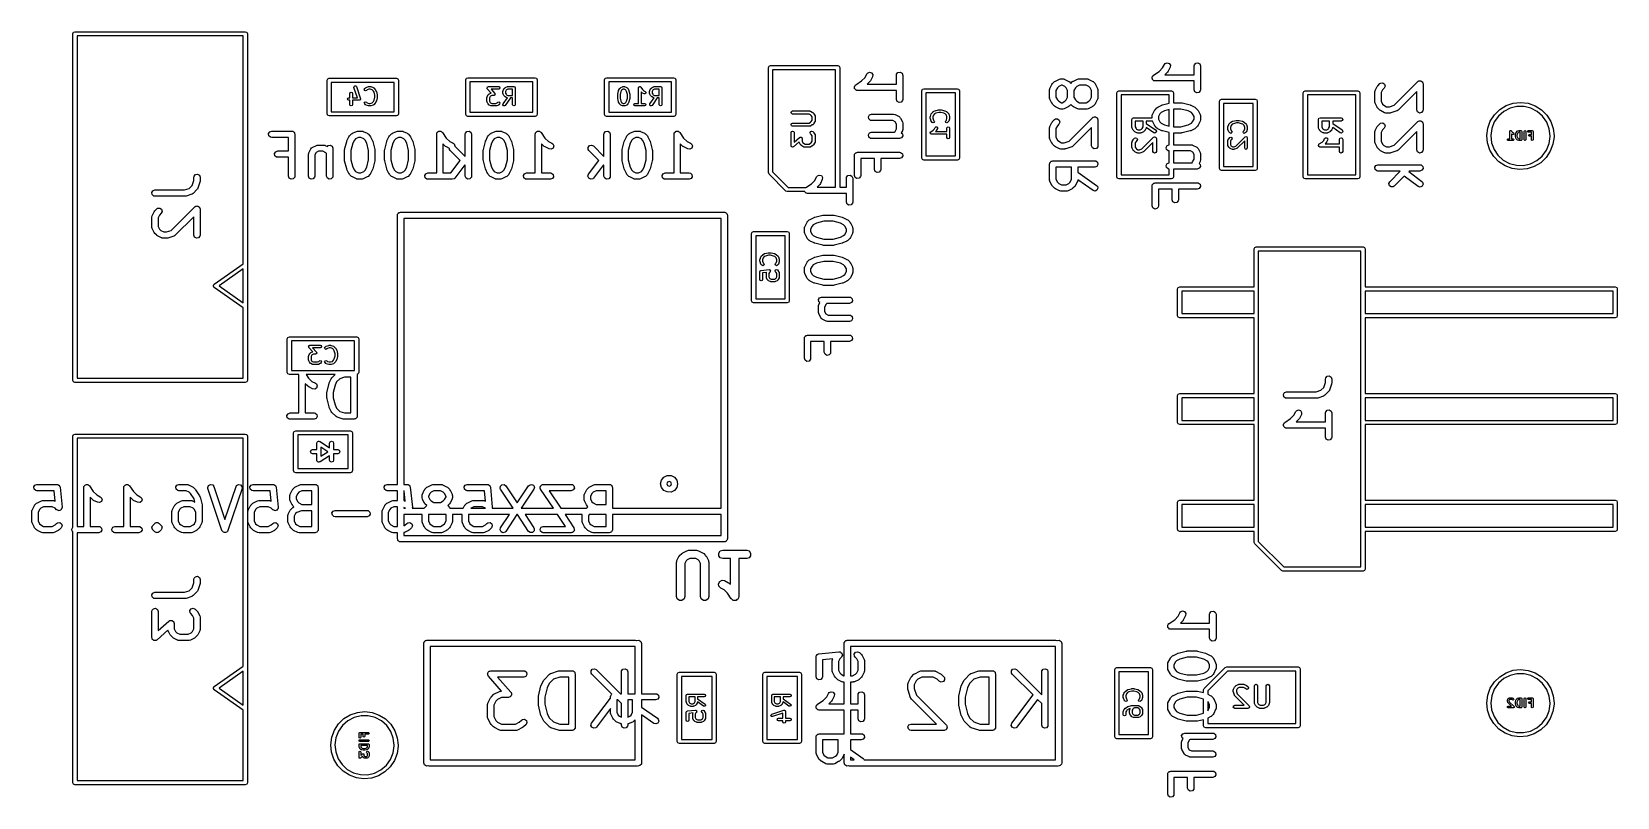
# Model space of a CAD drawing. Extents: x -0.86 to 0.62, y -0.36 to 0.35.
import ezdxf

# ---------------------------------------------------------------- set-up
doc = ezdxf.new("R2010")
doc.units = 0
doc.header["$MEASUREMENT"] = 0
doc.layers.add('BLACK', color=7, linetype='CONTINUOUS')

msp = doc.modelspace()

# ---------------------------------------------------------------- linework, layer by layer
at = {"layer": 'BLACK', "linetype": 'CONTINUOUS'}
for p, q in [((-0.8243, 0.3516), (-0.8238, 0.353)), ((-0.8243, 0.0268), (-0.8243, 0.3516)), ((-0.8238, 0.353), (-0.8224, 0.3536)), ((-0.8224, 0.3536), (-0.6629, 0.3536)), ((-0.8204, 0.3496), (-0.8204, 0.0288)), ((-0.6649, 0.3496), (-0.8204, 0.3496)), ((-0.6649, 0.1361), (-0.6649, 0.3496)), ((-0.6629, 0.3536), (-0.6615, 0.353)), ((-0.6615, 0.353), (-0.6609, 0.3516)), ((-0.6609, 0.3516), (-0.6609, 0.0268)), ((-0.1729, 0.3199), (-0.1723, 0.3213)), ((-0.1729, 0.2215), (-0.1729, 0.3199)), ((-0.1723, 0.3213), (-0.1709, 0.3219)), ((-0.1709, 0.3219), (-0.108, 0.3219)), ((-0.169, 0.3179), (-0.169, 0.2223)), ((-0.1099, 0.3179), (-0.169, 0.3179)), ((-0.1099, 0.208), (-0.1099, 0.3179)), ((-0.108, 0.3219), (-0.1066, 0.3213)), ((-0.1066, 0.3213), (-0.106, 0.3199)), ((-0.106, 0.3199), (-0.106, 0.208)), ((-0.0824, 0.3107), (-0.0807, 0.314)), ((-0.0807, 0.314), (-0.0801, 0.3148)), ((-0.0801, 0.3148), (-0.0783, 0.3156)), ((-0.0783, 0.3156), (-0.0763, 0.315)), ((-0.0763, 0.315), (-0.0752, 0.3134)), ((-0.0752, 0.3134), (-0.0755, 0.3113)), ((-0.0529, 0.3127), (-0.0528, 0.3137)), ((-0.0529, 0.3044), (-0.0529, 0.3127)), ((-0.0528, 0.3137), (-0.0515, 0.3152)), ((-0.0515, 0.3152), (-0.0495, 0.3156)), ((-0.0495, 0.3156), (-0.0477, 0.3146)), ((-0.0477, 0.3146), (-0.047, 0.3127)), ((-0.047, 0.3127), (-0.047, 0.2902)), ((0.1871, 0.3118), (0.1876, 0.3126)), ((0.1876, 0.3126), (0.1877, 0.3126)), ((0.1877, 0.3126), (0.1878, 0.3128)), ((0.1878, 0.3128), (0.1932, 0.3164)), ((0.1932, 0.3164), (0.1964, 0.3196)), ((0.1964, 0.3196), (0.1981, 0.3229)), ((0.1981, 0.3229), (0.1987, 0.3237)), ((0.2009, 0.3157), (0.1985, 0.3133)), ((0.1985, 0.3133), (0.2259, 0.3133)), ((0.1987, 0.3237), (0.2005, 0.3245)), ((0.2005, 0.3245), (0.2025, 0.3239)), ((0.201, 0.3158), (0.2009, 0.3157)), ((0.2015, 0.3165), (0.201, 0.3158)), ((0.2034, 0.3203), (0.2015, 0.3165)), ((0.2025, 0.3239), (0.2036, 0.3223)), ((0.2036, 0.3223), (0.2034, 0.3203)), ((0.2259, 0.3216), (0.2261, 0.3226)), ((0.2259, 0.3133), (0.2259, 0.3216)), ((0.2261, 0.3226), (0.2274, 0.3241)), ((0.2274, 0.3241), (0.2293, 0.3245)), ((0.2293, 0.3245), (0.2311, 0.3235)), ((0.2311, 0.3235), (0.2318, 0.3216)), ((0.2318, 0.3216), (0.2318, 0.2991)), ((-0.5863, 0.3081), (-0.5857, 0.3095)), ((-0.5863, 0.2766), (-0.5863, 0.3081)), ((-0.5857, 0.3095), (-0.5843, 0.31)), ((-0.5843, 0.31), (-0.5213, 0.31)), ((-0.5824, 0.3061), (-0.5824, 0.2785)), ((-0.5233, 0.3061), (-0.5824, 0.3061)), ((-0.5611, 0.3013), (-0.561, 0.3022)), ((-0.5578, 0.2916), (-0.5611, 0.3013)), ((-0.561, 0.3022), (-0.5603, 0.3028)), ((-0.5603, 0.3028), (-0.5594, 0.3028)), ((-0.5594, 0.3028), (-0.5588, 0.3021)), ((-0.5588, 0.3021), (-0.5551, 0.2908)), ((-0.5514, 0.2995), (-0.551, 0.3003)), ((-0.551, 0.2986), (-0.5514, 0.2995)), ((-0.551, 0.3003), (-0.5503, 0.301)), ((-0.5502, 0.2983), (-0.551, 0.2986)), ((-0.5503, 0.301), (-0.55, 0.3011)), ((-0.5494, 0.2986), (-0.5502, 0.2983)), ((-0.55, 0.3011), (-0.5498, 0.3013)), ((-0.5498, 0.3013), (-0.5476, 0.3021)), ((-0.5488, 0.2992), (-0.5494, 0.2986)), ((-0.547, 0.2998), (-0.5488, 0.2992)), ((-0.5476, 0.3021), (-0.5474, 0.3021)), ((-0.5474, 0.3021), (-0.5472, 0.3021)), ((-0.5472, 0.3021), (-0.5457, 0.3021)), ((-0.5459, 0.2998), (-0.547, 0.2998)), ((-0.5441, 0.2992), (-0.5459, 0.2998)), ((-0.5457, 0.3021), (-0.5455, 0.3021)), ((-0.5455, 0.3021), (-0.5453, 0.3021)), ((-0.5453, 0.3021), (-0.5431, 0.3013)), ((-0.5429, 0.298), (-0.5441, 0.2992)), ((-0.5431, 0.3013), (-0.5429, 0.3011)), ((-0.5429, 0.3011), (-0.5426, 0.301)), ((-0.5423, 0.2968), (-0.5429, 0.298)), ((-0.5426, 0.301), (-0.5411, 0.2995)), ((-0.5411, 0.2995), (-0.5411, 0.2994)), ((-0.5411, 0.2994), (-0.5409, 0.2992)), ((-0.5409, 0.2992), (-0.5402, 0.2977)), ((-0.5402, 0.2977), (-0.5401, 0.2976)), ((-0.5401, 0.2976), (-0.5401, 0.2975)), ((-0.5401, 0.2975), (-0.5393, 0.2945)), ((-0.5233, 0.2785), (-0.5233, 0.3061)), ((-0.5213, 0.31), (-0.5199, 0.3095)), ((-0.5199, 0.3095), (-0.5194, 0.3081)), ((-0.5194, 0.3081), (-0.5194, 0.2766)), ((-0.4564, 0.3086), (-0.4558, 0.31)), ((-0.4564, 0.2761), (-0.4564, 0.3086)), ((-0.4558, 0.31), (-0.4544, 0.3105)), ((-0.4544, 0.3105), (-0.3914, 0.3105)), ((-0.4524, 0.3066), (-0.4524, 0.2781)), ((-0.3934, 0.3066), (-0.4524, 0.3066)), ((-0.4365, 0.301), (-0.4363, 0.3014)), ((-0.4363, 0.3006), (-0.4365, 0.301)), ((-0.4365, 0.301), (-0.4365, 0.301)), ((-0.4365, 0.301), (-0.4365, 0.301)), ((-0.4363, 0.3014), (-0.4361, 0.3018)), ((-0.4362, 0.3002), (-0.4363, 0.3006)), ((-0.4325, 0.296), (-0.4362, 0.3002)), ((-0.4361, 0.3018), (-0.4357, 0.302)), ((-0.4361, 0.3018), (-0.4361, 0.3018)), ((-0.4361, 0.3018), (-0.4361, 0.3018)), ((-0.4357, 0.302), (-0.4353, 0.3021)), ((-0.4353, 0.3021), (-0.4255, 0.3021)), ((-0.4255, 0.2998), (-0.4327, 0.2998)), ((-0.4327, 0.2998), (-0.4291, 0.2957)), ((-0.4255, 0.3021), (-0.4247, 0.3018)), ((-0.4247, 0.3001), (-0.4255, 0.2998)), ((-0.4247, 0.3018), (-0.4244, 0.301)), ((-0.4244, 0.301), (-0.4247, 0.3001)), ((-0.4215, 0.298), (-0.4214, 0.2982)), ((-0.4215, 0.2957), (-0.4215, 0.298)), ((-0.4214, 0.2982), (-0.4213, 0.2985)), ((-0.4213, 0.2985), (-0.4206, 0.3)), ((-0.4206, 0.3), (-0.4204, 0.3001)), ((-0.4204, 0.3003), (-0.4196, 0.301)), ((-0.4204, 0.3001), (-0.4204, 0.3003)), ((-0.4196, 0.301), (-0.4194, 0.3011)), ((-0.4194, 0.3011), (-0.4193, 0.3013)), ((-0.4193, 0.3013), (-0.4178, 0.302)), ((-0.4186, 0.2988), (-0.4191, 0.2977)), ((-0.4191, 0.2977), (-0.4191, 0.296)), ((-0.4181, 0.2992), (-0.4186, 0.2988)), ((-0.417, 0.2998), (-0.4181, 0.2992)), ((-0.4178, 0.302), (-0.4175, 0.302)), ((-0.4175, 0.302), (-0.4173, 0.3021)), ((-0.4173, 0.3021), (-0.4113, 0.3021)), ((-0.4125, 0.2998), (-0.417, 0.2998)), ((-0.4125, 0.2939), (-0.4125, 0.2998)), ((-0.4113, 0.3021), (-0.4105, 0.3018)), ((-0.4105, 0.3018), (-0.4101, 0.301)), ((-0.4101, 0.301), (-0.4101, 0.2852)), ((-0.3934, 0.2781), (-0.3934, 0.3066)), ((-0.3914, 0.3105), (-0.39, 0.31)), ((-0.39, 0.31), (-0.3894, 0.3086)), ((-0.3894, 0.3086), (-0.3894, 0.2761)), ((-0.3265, 0.3086), (-0.3259, 0.31)), ((-0.3265, 0.2761), (-0.3265, 0.3086)), ((-0.3259, 0.31), (-0.3245, 0.3105)), ((-0.3245, 0.3105), (-0.2615, 0.3105)), ((-0.3225, 0.3066), (-0.3225, 0.2781)), ((-0.2635, 0.3066), (-0.3225, 0.3066)), ((-0.314, 0.2952), (-0.3133, 0.2982)), ((-0.3133, 0.2982), (-0.3132, 0.2983)), ((-0.3132, 0.2985), (-0.3124, 0.3)), ((-0.3132, 0.2983), (-0.3132, 0.2985)), ((-0.3124, 0.3), (-0.3123, 0.3001)), ((-0.3123, 0.3001), (-0.3122, 0.3003)), ((-0.3122, 0.3003), (-0.3115, 0.301)), ((-0.311, 0.2975), (-0.3117, 0.2948)), ((-0.3115, 0.301), (-0.3113, 0.3011)), ((-0.3113, 0.3011), (-0.3111, 0.3013)), ((-0.3111, 0.3013), (-0.3096, 0.302)), ((-0.3104, 0.2988), (-0.311, 0.2975)), ((-0.3099, 0.2992), (-0.3104, 0.2988)), ((-0.3088, 0.2998), (-0.3099, 0.2992)), ((-0.3096, 0.302), (-0.3094, 0.302)), ((-0.3094, 0.302), (-0.3091, 0.3021)), ((-0.3091, 0.3021), (-0.3076, 0.3021)), ((-0.3079, 0.2998), (-0.3088, 0.2998)), ((-0.3068, 0.2992), (-0.3079, 0.2998)), ((-0.3076, 0.3021), (-0.3074, 0.302)), ((-0.3074, 0.302), (-0.3071, 0.302)), ((-0.3071, 0.302), (-0.3056, 0.3013)), ((-0.3063, 0.2988), (-0.3068, 0.2992)), ((-0.3057, 0.2975), (-0.3063, 0.2988)), ((-0.305, 0.2948), (-0.3057, 0.2975)), ((-0.3056, 0.3013), (-0.3055, 0.3011)), ((-0.3055, 0.3011), (-0.3053, 0.301)), ((-0.3053, 0.301), (-0.3045, 0.3003)), ((-0.3045, 0.3003), (-0.3045, 0.3001)), ((-0.3045, 0.3001), (-0.3043, 0.3)), ((-0.3043, 0.3), (-0.3036, 0.2985)), ((-0.3036, 0.2985), (-0.3035, 0.2983)), ((-0.3035, 0.2983), (-0.3035, 0.2982)), ((-0.3035, 0.2982), (-0.3027, 0.2952)), ((-0.2945, 0.3012), (-0.2943, 0.3015)), ((-0.2945, 0.3011), (-0.2945, 0.3012)), ((-0.2945, 0.301), (-0.2945, 0.3011)), ((-0.2945, 0.2864), (-0.2945, 0.301)), ((-0.2943, 0.3015), (-0.2942, 0.3018)), ((-0.2942, 0.3018), (-0.2941, 0.3018)), ((-0.2941, 0.3018), (-0.294, 0.3019)), ((-0.294, 0.3019), (-0.2937, 0.302)), ((-0.2937, 0.302), (-0.2934, 0.3021)), ((-0.2934, 0.3021), (-0.2933, 0.3021)), ((-0.2933, 0.3021), (-0.2931, 0.3021)), ((-0.2931, 0.3021), (-0.2928, 0.3019)), ((-0.2928, 0.3019), (-0.2925, 0.3018)), ((-0.2925, 0.3018), (-0.2925, 0.3017)), ((-0.2925, 0.3017), (-0.2924, 0.3016)), ((-0.2924, 0.3016), (-0.2909, 0.2995)), ((-0.2912, 0.2964), (-0.2922, 0.2973)), ((-0.2922, 0.2973), (-0.2922, 0.2864)), ((-0.2909, 0.2995), (-0.2897, 0.2982)), ((-0.2897, 0.2982), (-0.2883, 0.2975)), ((-0.2883, 0.2975), (-0.2877, 0.2968)), ((-0.2841, 0.298), (-0.2839, 0.2982)), ((-0.2841, 0.2957), (-0.2841, 0.298)), ((-0.2839, 0.2985), (-0.2832, 0.3)), ((-0.2839, 0.2982), (-0.2839, 0.2985)), ((-0.2832, 0.3), (-0.283, 0.3001)), ((-0.283, 0.3003), (-0.2822, 0.301)), ((-0.283, 0.3001), (-0.283, 0.3003)), ((-0.2822, 0.301), (-0.282, 0.3011)), ((-0.282, 0.3011), (-0.2819, 0.3013)), ((-0.2819, 0.3013), (-0.2804, 0.302)), ((-0.2811, 0.2988), (-0.2817, 0.2977)), ((-0.2817, 0.2977), (-0.2817, 0.296)), ((-0.2807, 0.2992), (-0.2811, 0.2988)), ((-0.2796, 0.2998), (-0.2807, 0.2992)), ((-0.2804, 0.302), (-0.2801, 0.302)), ((-0.2801, 0.302), (-0.2799, 0.3021)), ((-0.2799, 0.3021), (-0.2739, 0.3021)), ((-0.2751, 0.2998), (-0.2796, 0.2998)), ((-0.2751, 0.2939), (-0.2751, 0.2998)), ((-0.2739, 0.3021), (-0.273, 0.3018)), ((-0.273, 0.3018), (-0.2727, 0.301)), ((-0.2727, 0.301), (-0.2727, 0.2852)), ((-0.2635, 0.2781), (-0.2635, 0.3066)), ((-0.2615, 0.3105), (-0.2601, 0.31)), ((-0.2601, 0.31), (-0.2595, 0.3086)), ((-0.2595, 0.3086), (-0.2595, 0.2761)), ((-0.0923, 0.3019), (-0.0922, 0.3021)), ((-0.0921, 0.3011), (-0.0923, 0.3019)), ((-0.0922, 0.3022), (-0.0917, 0.3029)), ((-0.0922, 0.3021), (-0.0922, 0.3022)), ((-0.0921, 0.3002), (-0.0921, 0.3011)), ((-0.0919, 0.3001), (-0.0921, 0.3002)), ((-0.0919, 0.2999), (-0.0919, 0.3001)), ((-0.0913, 0.2994), (-0.0919, 0.2999)), ((-0.0917, 0.3029), (-0.0913, 0.3037)), ((-0.0913, 0.3037), (-0.0911, 0.3037)), ((-0.0907, 0.2988), (-0.0913, 0.2994)), ((-0.0911, 0.3037), (-0.091, 0.3039)), ((-0.091, 0.3039), (-0.0856, 0.3075)), ((-0.0905, 0.2988), (-0.0907, 0.2988)), ((-0.0904, 0.2986), (-0.0905, 0.2988)), ((-0.0894, 0.2985), (-0.0904, 0.2986)), ((-0.0529, 0.2985), (-0.0894, 0.2985)), ((-0.0856, 0.3075), (-0.0824, 0.3107)), ((-0.0779, 0.3068), (-0.0804, 0.3044)), ((-0.0804, 0.3044), (-0.0529, 0.3044)), ((-0.0773, 0.3076), (-0.0779, 0.3069)), ((-0.0779, 0.3069), (-0.0779, 0.3068)), ((-0.0755, 0.3113), (-0.0773, 0.3076)), ((-0.0529, 0.2902), (-0.0529, 0.2985)), ((-0.0292, 0.2982), (-0.0286, 0.2996)), ((-0.0292, 0.2352), (-0.0292, 0.2982)), ((-0.0286, 0.2996), (-0.0272, 0.3002)), ((-0.0272, 0.3002), (0.0043, 0.3002)), ((0.0043, 0.3002), (0.0056, 0.2996)), ((0.0056, 0.2996), (0.0062, 0.2982)), ((0.0062, 0.2982), (0.0062, 0.2352)), ((0.0905, 0.2991), (0.0907, 0.3001)), ((0.0905, 0.2916), (0.0905, 0.2991)), ((0.0907, 0.3001), (0.0908, 0.3002)), ((0.0908, 0.3004), (0.0927, 0.3041)), ((0.0908, 0.3002), (0.0908, 0.3004)), ((0.0927, 0.3041), (0.0932, 0.3049)), ((0.0932, 0.3049), (0.0933, 0.3049)), ((0.0933, 0.3049), (0.0951, 0.3068)), ((0.0951, 0.3068), (0.0959, 0.3073)), ((0.0959, 0.3073), (0.0997, 0.3092)), ((0.0959, 0.3073), (0.0959, 0.3073)), ((0.0978, 0.3011), (0.0964, 0.2984)), ((0.0964, 0.2984), (0.0964, 0.2923)), ((0.099, 0.3023), (0.0978, 0.3011)), ((0.1017, 0.3036), (0.099, 0.3023)), ((0.0997, 0.3092), (0.1006, 0.3095)), ((0.1006, 0.3095), (0.1008, 0.3095)), ((0.1008, 0.3095), (0.101, 0.3095)), ((0.101, 0.3095), (0.1029, 0.3095)), ((0.1022, 0.3036), (0.1017, 0.3036)), ((0.1049, 0.3023), (0.1022, 0.3036)), ((0.1029, 0.3095), (0.1039, 0.3094)), ((0.1039, 0.3094), (0.104, 0.3092)), ((0.104, 0.3092), (0.1042, 0.3092)), ((0.1042, 0.3092), (0.1079, 0.3073)), ((0.1061, 0.3011), (0.1049, 0.3023)), ((0.1074, 0.2984), (0.1061, 0.3011)), ((0.1074, 0.2923), (0.1074, 0.2984)), ((0.1079, 0.3073), (0.1086, 0.3068)), ((0.1086, 0.3068), (0.1087, 0.3068)), ((0.1087, 0.3068), (0.1104, 0.3051)), ((0.1104, 0.3051), (0.112, 0.3068)), ((0.112, 0.3068), (0.1127, 0.3073)), ((0.1127, 0.3073), (0.1128, 0.3073)), ((0.1128, 0.3073), (0.1165, 0.3092)), ((0.1147, 0.3011), (0.1133, 0.2984)), ((0.1133, 0.2984), (0.1133, 0.2923)), ((0.1159, 0.3023), (0.1147, 0.3011)), ((0.1185, 0.3036), (0.1159, 0.3023)), ((0.1165, 0.3092), (0.1175, 0.3095)), ((0.1175, 0.3095), (0.1177, 0.3095)), ((0.1177, 0.3095), (0.1179, 0.3095)), ((0.1179, 0.3095), (0.1254, 0.3095)), ((0.1247, 0.3036), (0.1185, 0.3036)), ((0.1274, 0.3023), (0.1247, 0.3036)), ((0.1254, 0.3095), (0.1264, 0.3094)), ((0.1264, 0.3094), (0.1265, 0.3092)), ((0.1265, 0.3092), (0.1267, 0.3092)), ((0.1267, 0.3092), (0.1304, 0.3073)), ((0.1285, 0.3011), (0.1274, 0.3023)), ((0.1299, 0.2984), (0.1285, 0.3011)), ((0.1299, 0.2923), (0.1299, 0.2984)), ((0.1304, 0.3073), (0.1311, 0.3068)), ((0.1311, 0.3068), (0.1312, 0.3068)), ((0.1312, 0.3068), (0.1331, 0.3049)), ((0.1331, 0.3049), (0.1336, 0.3042)), ((0.1336, 0.3042), (0.1336, 0.3041)), ((0.1336, 0.3041), (0.1355, 0.3004)), ((0.1355, 0.3004), (0.1358, 0.2994)), ((0.1358, 0.2994), (0.1357, 0.2992)), ((0.1357, 0.2992), (0.1358, 0.2991)), ((0.1358, 0.2991), (0.1358, 0.2916)), ((0.1534, 0.2963), (0.154, 0.2977)), ((0.154, 0.2977), (0.1554, 0.2982)), ((0.1554, 0.2982), (0.2046, 0.2982)), ((0.1866, 0.3112), (0.1871, 0.3118)), ((0.1866, 0.311), (0.1866, 0.3112)), ((0.1866, 0.3108), (0.1866, 0.311)), ((0.1867, 0.31), (0.1866, 0.3108)), ((0.1868, 0.3091), (0.1867, 0.31)), ((0.1869, 0.309), (0.1868, 0.3091)), ((0.1869, 0.3088), (0.1869, 0.309)), ((0.1876, 0.3083), (0.1869, 0.3088)), ((0.1882, 0.3077), (0.1876, 0.3083)), ((0.1883, 0.3077), (0.1882, 0.3077)), ((0.1885, 0.3075), (0.1883, 0.3077)), ((0.1895, 0.3074), (0.1885, 0.3075)), ((0.2259, 0.3074), (0.1895, 0.3074)), ((0.2046, 0.2982), (0.206, 0.2977)), ((0.206, 0.2977), (0.2066, 0.2963)), ((0.2259, 0.2991), (0.2259, 0.3074)), ((0.2266, 0.2972), (0.2259, 0.2991)), ((0.2283, 0.2962), (0.2266, 0.2972)), ((0.2316, 0.2981), (0.2303, 0.2965)), ((0.2318, 0.2991), (0.2316, 0.2981)), ((0.3281, 0.2963), (0.3286, 0.2977)), ((0.3286, 0.2977), (0.33, 0.2982)), ((0.33, 0.2982), (0.3793, 0.2982)), ((0.3793, 0.2982), (0.3806, 0.2977)), ((0.3806, 0.2977), (0.3812, 0.2963)), ((0.3951, 0.2972), (0.3953, 0.2982)), ((0.3951, 0.2878), (0.3951, 0.2972)), ((0.3953, 0.2982), (0.3954, 0.2983)), ((0.3954, 0.2985), (0.3973, 0.3023)), ((0.3954, 0.2983), (0.3954, 0.2985)), ((0.3973, 0.3023), (0.3978, 0.303)), ((0.3978, 0.303), (0.3997, 0.3049)), ((0.3978, 0.303), (0.3978, 0.303)), ((0.3997, 0.3049), (0.4005, 0.3055)), ((0.4005, 0.3055), (0.4026, 0.3057)), ((0.4023, 0.2992), (0.401, 0.2965)), ((0.4039, 0.3007), (0.4023, 0.2992)), ((0.4026, 0.3057), (0.4042, 0.3045)), ((0.4047, 0.3026), (0.4039, 0.3007)), ((0.4042, 0.3045), (0.4047, 0.3026)), ((0.4133, 0.2848), (0.4353, 0.3068)), ((0.4345, 0.2976), (0.417, 0.2801)), ((0.4345, 0.2803), (0.4345, 0.2976)), ((0.4353, 0.3068), (0.4359, 0.3072)), ((0.4359, 0.3072), (0.4359, 0.3073)), ((0.4359, 0.3073), (0.436, 0.3073)), ((0.436, 0.3073), (0.4362, 0.3074)), ((0.4362, 0.3074), (0.4371, 0.3075)), ((0.4371, 0.3075), (0.4379, 0.3076)), ((0.4379, 0.3076), (0.438, 0.3075)), ((0.438, 0.3075), (0.4382, 0.3076)), ((0.4382, 0.3076), (0.4389, 0.307)), ((0.4389, 0.307), (0.4397, 0.3066)), ((0.4397, 0.3066), (0.4397, 0.3065)), ((0.4397, 0.3065), (0.4398, 0.3064)), ((0.4398, 0.3064), (0.4401, 0.3055)), ((0.4401, 0.3055), (0.4404, 0.3047)), ((0.4404, 0.3047), (0.4404, 0.2803)), ((-0.5671, 0.2905), (-0.5668, 0.2913)), ((-0.5668, 0.2896), (-0.5671, 0.2905)), ((-0.5668, 0.2913), (-0.566, 0.2916)), ((-0.566, 0.2893), (-0.5668, 0.2896)), ((-0.566, 0.2916), (-0.5649, 0.2916)), ((-0.5649, 0.2893), (-0.566, 0.2893)), ((-0.5649, 0.2957), (-0.5645, 0.2965)), ((-0.5649, 0.2916), (-0.5649, 0.2957)), ((-0.5649, 0.2852), (-0.5649, 0.2893)), ((-0.5645, 0.2844), (-0.5649, 0.2852)), ((-0.5645, 0.2965), (-0.5637, 0.2969)), ((-0.5637, 0.284), (-0.5645, 0.2844)), ((-0.5637, 0.2969), (-0.5629, 0.2965)), ((-0.5629, 0.2844), (-0.5637, 0.284)), ((-0.5629, 0.2965), (-0.5625, 0.2957)), ((-0.5625, 0.2852), (-0.5629, 0.2844)), ((-0.5625, 0.2957), (-0.5625, 0.2916)), ((-0.5625, 0.2916), (-0.5578, 0.2916)), ((-0.5562, 0.2893), (-0.5625, 0.2893)), ((-0.5625, 0.2893), (-0.5625, 0.2852)), ((-0.556, 0.2893), (-0.5562, 0.2893)), ((-0.5558, 0.2893), (-0.556, 0.2893)), ((-0.5556, 0.2895), (-0.5558, 0.2893)), ((-0.5554, 0.2896), (-0.5556, 0.2895)), ((-0.5553, 0.2898), (-0.5554, 0.2896)), ((-0.5552, 0.2899), (-0.5553, 0.2898)), ((-0.5551, 0.2902), (-0.5552, 0.2899)), ((-0.5551, 0.2908), (-0.5551, 0.2906)), ((-0.5551, 0.2906), (-0.555, 0.2905)), ((-0.555, 0.2905), (-0.5551, 0.2902)), ((-0.5514, 0.2867), (-0.551, 0.2875)), ((-0.551, 0.2859), (-0.5514, 0.2867)), ((-0.551, 0.2875), (-0.5502, 0.2879)), ((-0.5503, 0.2851), (-0.551, 0.2859)), ((-0.55, 0.285), (-0.5503, 0.2851)), ((-0.5502, 0.2879), (-0.5494, 0.2875)), ((-0.5498, 0.2848), (-0.55, 0.285)), ((-0.5476, 0.2841), (-0.5498, 0.2848)), ((-0.5494, 0.2875), (-0.5488, 0.287)), ((-0.5488, 0.287), (-0.547, 0.2864)), ((-0.5474, 0.2841), (-0.5476, 0.2841)), ((-0.5472, 0.284), (-0.5474, 0.2841)), ((-0.5457, 0.284), (-0.5472, 0.284)), ((-0.547, 0.2864), (-0.5459, 0.2864)), ((-0.5459, 0.2864), (-0.5441, 0.287)), ((-0.5455, 0.2841), (-0.5457, 0.284)), ((-0.5453, 0.2841), (-0.5455, 0.2841)), ((-0.5431, 0.2848), (-0.5453, 0.2841)), ((-0.5441, 0.287), (-0.5429, 0.2882)), ((-0.5429, 0.285), (-0.5431, 0.2848)), ((-0.5429, 0.2882), (-0.5423, 0.2894)), ((-0.5426, 0.2851), (-0.5429, 0.285)), ((-0.5411, 0.2866), (-0.5426, 0.2851)), ((-0.5416, 0.2941), (-0.5423, 0.2968)), ((-0.5423, 0.2894), (-0.5416, 0.2921)), ((-0.5416, 0.2921), (-0.5416, 0.2941)), ((-0.5409, 0.2869), (-0.5411, 0.2868)), ((-0.5411, 0.2868), (-0.5411, 0.2866)), ((-0.5402, 0.2884), (-0.5409, 0.2869)), ((-0.5401, 0.2886), (-0.5402, 0.2884)), ((-0.5393, 0.2917), (-0.5401, 0.2887)), ((-0.5401, 0.2887), (-0.5401, 0.2886)), ((-0.5393, 0.2945), (-0.5393, 0.2943)), ((-0.5393, 0.2943), (-0.5393, 0.2942)), ((-0.5393, 0.2942), (-0.5393, 0.292)), ((-0.5393, 0.292), (-0.5393, 0.2918)), ((-0.5393, 0.2918), (-0.5393, 0.2917)), ((-0.4365, 0.292), (-0.4364, 0.2922)), ((-0.4365, 0.2882), (-0.4365, 0.292)), ((-0.4364, 0.2879), (-0.4365, 0.2882)), ((-0.4364, 0.2922), (-0.4363, 0.2925)), ((-0.4363, 0.2877), (-0.4364, 0.2879)), ((-0.4363, 0.2925), (-0.4356, 0.294)), ((-0.4356, 0.2862), (-0.4363, 0.2877)), ((-0.4356, 0.294), (-0.4354, 0.2941)), ((-0.4354, 0.286), (-0.4356, 0.2862)), ((-0.4354, 0.2943), (-0.4346, 0.295)), ((-0.4354, 0.2941), (-0.4354, 0.2943)), ((-0.4354, 0.2859), (-0.4354, 0.286)), ((-0.4346, 0.2851), (-0.4354, 0.2859)), ((-0.4346, 0.295), (-0.4344, 0.2951)), ((-0.4344, 0.285), (-0.4346, 0.2851)), ((-0.4344, 0.2951), (-0.4343, 0.2953)), ((-0.4343, 0.2849), (-0.4344, 0.285)), ((-0.4343, 0.2953), (-0.4328, 0.296)), ((-0.4328, 0.2841), (-0.4343, 0.2849)), ((-0.4336, 0.2928), (-0.4341, 0.2917)), ((-0.4341, 0.2917), (-0.4341, 0.2885)), ((-0.4341, 0.2885), (-0.4336, 0.2874)), ((-0.4331, 0.2932), (-0.4336, 0.2928)), ((-0.4336, 0.2874), (-0.4331, 0.2869)), ((-0.432, 0.2938), (-0.4331, 0.2932)), ((-0.4331, 0.2869), (-0.432, 0.2864)), ((-0.4328, 0.296), (-0.4325, 0.296)), ((-0.4325, 0.2841), (-0.4328, 0.2841)), ((-0.4323, 0.284), (-0.4325, 0.2841)), ((-0.4278, 0.284), (-0.4323, 0.284)), ((-0.43, 0.2938), (-0.432, 0.2938)), ((-0.432, 0.2864), (-0.4281, 0.2864)), ((-0.4297, 0.2939), (-0.43, 0.2938)), ((-0.4293, 0.2941), (-0.4297, 0.2939)), ((-0.4292, 0.2941), (-0.4293, 0.2941)), ((-0.429, 0.2945), (-0.4292, 0.2941)), ((-0.4292, 0.2941), (-0.4292, 0.2941)), ((-0.4291, 0.2957), (-0.429, 0.2953)), ((-0.429, 0.2953), (-0.4289, 0.295)), ((-0.4289, 0.2949), (-0.429, 0.2945)), ((-0.4289, 0.295), (-0.4289, 0.2949)), ((-0.4289, 0.2949), (-0.4289, 0.2949)), ((-0.4281, 0.2864), (-0.427, 0.2869)), ((-0.4275, 0.2841), (-0.4278, 0.284)), ((-0.4273, 0.2841), (-0.4275, 0.2841)), ((-0.4258, 0.2849), (-0.4273, 0.2841)), ((-0.427, 0.2869), (-0.4264, 0.2875)), ((-0.4264, 0.2875), (-0.4255, 0.2879)), ((-0.4256, 0.285), (-0.4258, 0.2849)), ((-0.4255, 0.2851), (-0.4256, 0.285)), ((-0.4255, 0.2879), (-0.4247, 0.2875)), ((-0.4247, 0.2859), (-0.4255, 0.2851)), ((-0.4247, 0.2875), (-0.4244, 0.2867)), ((-0.4244, 0.2867), (-0.4247, 0.2859)), ((-0.4214, 0.2954), (-0.4215, 0.2957)), ((-0.4215, 0.285), (-0.4213, 0.2859)), ((-0.421, 0.2842), (-0.4215, 0.285)), ((-0.4213, 0.2952), (-0.4214, 0.2954)), ((-0.4206, 0.2937), (-0.4213, 0.2952)), ((-0.4213, 0.2859), (-0.4173, 0.2915)), ((-0.4201, 0.284), (-0.421, 0.2842)), ((-0.4204, 0.2935), (-0.4206, 0.2937)), ((-0.4204, 0.2934), (-0.4204, 0.2935)), ((-0.4196, 0.2926), (-0.4204, 0.2934)), ((-0.4193, 0.2845), (-0.4201, 0.284)), ((-0.4194, 0.2925), (-0.4196, 0.2926)), ((-0.4193, 0.2924), (-0.4194, 0.2925)), ((-0.4178, 0.2916), (-0.4193, 0.2924)), ((-0.4144, 0.2915), (-0.4193, 0.2845)), ((-0.4191, 0.296), (-0.4186, 0.2949)), ((-0.4186, 0.2949), (-0.4181, 0.2944)), ((-0.4181, 0.2944), (-0.417, 0.2939)), ((-0.4175, 0.2916), (-0.4178, 0.2916)), ((-0.4173, 0.2915), (-0.4175, 0.2916)), ((-0.417, 0.2939), (-0.4125, 0.2939)), ((-0.4125, 0.2915), (-0.4144, 0.2915)), ((-0.4125, 0.2852), (-0.4125, 0.2915)), ((-0.4121, 0.2844), (-0.4125, 0.2852)), ((-0.4113, 0.284), (-0.4121, 0.2844)), ((-0.4105, 0.2844), (-0.4113, 0.284)), ((-0.4101, 0.2852), (-0.4105, 0.2844)), ((-0.314, 0.2951), (-0.314, 0.2952)), ((-0.314, 0.295), (-0.314, 0.2951)), ((-0.314, 0.2912), (-0.314, 0.295)), ((-0.314, 0.2911), (-0.314, 0.2912)), ((-0.314, 0.2909), (-0.314, 0.2911)), ((-0.3133, 0.2879), (-0.314, 0.2909)), ((-0.3132, 0.2878), (-0.3133, 0.2879)), ((-0.3132, 0.2877), (-0.3132, 0.2878)), ((-0.3124, 0.2862), (-0.3132, 0.2877)), ((-0.3123, 0.286), (-0.3124, 0.2862)), ((-0.3122, 0.2859), (-0.3123, 0.286)), ((-0.3115, 0.2851), (-0.3122, 0.2859)), ((-0.3117, 0.2948), (-0.3117, 0.2913)), ((-0.3117, 0.2913), (-0.311, 0.2886)), ((-0.3113, 0.285), (-0.3115, 0.2851)), ((-0.3111, 0.2849), (-0.3113, 0.285)), ((-0.3096, 0.2841), (-0.3111, 0.2849)), ((-0.311, 0.2886), (-0.3104, 0.2874)), ((-0.3104, 0.2874), (-0.3099, 0.2869)), ((-0.3099, 0.2869), (-0.3088, 0.2864)), ((-0.3094, 0.2841), (-0.3096, 0.2841)), ((-0.3091, 0.284), (-0.3094, 0.2841)), ((-0.3076, 0.284), (-0.3091, 0.284)), ((-0.3088, 0.2864), (-0.3079, 0.2864)), ((-0.3079, 0.2864), (-0.3068, 0.2869)), ((-0.3074, 0.2841), (-0.3076, 0.284)), ((-0.3071, 0.2841), (-0.3074, 0.2841)), ((-0.3056, 0.2849), (-0.3071, 0.2841)), ((-0.3068, 0.2869), (-0.3063, 0.2874)), ((-0.3063, 0.2874), (-0.3057, 0.2886)), ((-0.3057, 0.2886), (-0.305, 0.2913)), ((-0.3055, 0.285), (-0.3056, 0.2849)), ((-0.3053, 0.2851), (-0.3055, 0.285)), ((-0.3045, 0.2859), (-0.3053, 0.2851)), ((-0.305, 0.2913), (-0.305, 0.2948)), ((-0.3043, 0.2862), (-0.3045, 0.286)), ((-0.3045, 0.286), (-0.3045, 0.2859)), ((-0.3036, 0.2877), (-0.3043, 0.2862)), ((-0.3035, 0.2878), (-0.3036, 0.2877)), ((-0.3027, 0.2909), (-0.3035, 0.2879)), ((-0.3035, 0.2879), (-0.3035, 0.2878)), ((-0.3027, 0.2952), (-0.3027, 0.2951)), ((-0.3027, 0.2951), (-0.3027, 0.295)), ((-0.3027, 0.295), (-0.3027, 0.2912)), ((-0.3027, 0.2912), (-0.3027, 0.2911)), ((-0.3027, 0.2911), (-0.3027, 0.2909)), ((-0.299, 0.2852), (-0.2987, 0.286)), ((-0.2987, 0.2844), (-0.299, 0.2852)), ((-0.2987, 0.286), (-0.2979, 0.2864)), ((-0.2979, 0.284), (-0.2987, 0.2844)), ((-0.2979, 0.2864), (-0.2945, 0.2864)), ((-0.2889, 0.284), (-0.2979, 0.284)), ((-0.2922, 0.2864), (-0.2889, 0.2864)), ((-0.291, 0.2963), (-0.2912, 0.2964)), ((-0.2909, 0.2961), (-0.291, 0.2963)), ((-0.2894, 0.2954), (-0.2909, 0.2961)), ((-0.2885, 0.2953), (-0.2894, 0.2954)), ((-0.2889, 0.2864), (-0.288, 0.286)), ((-0.288, 0.2844), (-0.2889, 0.284)), ((-0.2878, 0.2959), (-0.2885, 0.2953)), ((-0.288, 0.286), (-0.2877, 0.2852)), ((-0.2877, 0.2852), (-0.288, 0.2844)), ((-0.2877, 0.2968), (-0.2878, 0.2959)), ((-0.2839, 0.2954), (-0.2841, 0.2957)), ((-0.284, 0.285), (-0.2838, 0.2859)), ((-0.2835, 0.2842), (-0.284, 0.285)), ((-0.2839, 0.2952), (-0.2839, 0.2954)), ((-0.2832, 0.2937), (-0.2839, 0.2952)), ((-0.2838, 0.2859), (-0.2799, 0.2915)), ((-0.2827, 0.284), (-0.2835, 0.2842)), ((-0.283, 0.2935), (-0.2832, 0.2937)), ((-0.283, 0.2934), (-0.283, 0.2935)), ((-0.2822, 0.2926), (-0.283, 0.2934)), ((-0.2819, 0.2845), (-0.2827, 0.284)), ((-0.282, 0.2925), (-0.2822, 0.2926)), ((-0.2819, 0.2924), (-0.282, 0.2925)), ((-0.2804, 0.2916), (-0.2819, 0.2924)), ((-0.277, 0.2915), (-0.2819, 0.2845)), ((-0.2817, 0.296), (-0.2811, 0.2949)), ((-0.2811, 0.2949), (-0.2807, 0.2944)), ((-0.2807, 0.2944), (-0.2796, 0.2939)), ((-0.2801, 0.2916), (-0.2804, 0.2916)), ((-0.2799, 0.2915), (-0.2801, 0.2916)), ((-0.2796, 0.2939), (-0.2751, 0.2939)), ((-0.2751, 0.2915), (-0.277, 0.2915)), ((-0.2751, 0.2852), (-0.2751, 0.2915)), ((-0.2747, 0.2844), (-0.2751, 0.2852)), ((-0.2739, 0.284), (-0.2747, 0.2844)), ((-0.273, 0.2844), (-0.2739, 0.284)), ((-0.2727, 0.2852), (-0.273, 0.2844)), ((-0.0522, 0.2883), (-0.0529, 0.2902)), ((-0.0505, 0.2873), (-0.0522, 0.2883)), ((-0.0485, 0.2876), (-0.0505, 0.2873)), ((-0.0472, 0.2892), (-0.0485, 0.2876)), ((-0.047, 0.2902), (-0.0472, 0.2892)), ((-0.0253, 0.2963), (-0.0253, 0.2372)), ((0.0023, 0.2963), (-0.0253, 0.2963)), ((0.0023, 0.2372), (0.0023, 0.2963)), ((0.0906, 0.2914), (0.0905, 0.2916)), ((0.0905, 0.2912), (0.0906, 0.2914)), ((0.0908, 0.2903), (0.0905, 0.2912)), ((0.0927, 0.2865), (0.0908, 0.2903)), ((0.0928, 0.2865), (0.0927, 0.2865)), ((0.0933, 0.2857), (0.0928, 0.2865)), ((0.0951, 0.2839), (0.0933, 0.2857)), ((0.0952, 0.2838), (0.0951, 0.2839)), ((0.0959, 0.2833), (0.0952, 0.2838)), ((0.0997, 0.2814), (0.0959, 0.2833)), ((0.0964, 0.2923), (0.0978, 0.2896)), ((0.0978, 0.2896), (0.099, 0.2884)), ((0.099, 0.2884), (0.1017, 0.287)), ((0.1017, 0.287), (0.1022, 0.287)), ((0.1022, 0.287), (0.1049, 0.2884)), ((0.1079, 0.2833), (0.1042, 0.2814)), ((0.1049, 0.2884), (0.1061, 0.2896)), ((0.1061, 0.2896), (0.1074, 0.2923)), ((0.108, 0.2834), (0.1079, 0.2833)), ((0.1087, 0.2839), (0.108, 0.2834)), ((0.1104, 0.2855), (0.1087, 0.2839)), ((0.112, 0.2839), (0.1104, 0.2855)), ((0.1121, 0.2838), (0.112, 0.2839)), ((0.1128, 0.2833), (0.1121, 0.2838)), ((0.1165, 0.2814), (0.1128, 0.2833)), ((0.1133, 0.2923), (0.1147, 0.2896)), ((0.1147, 0.2896), (0.1159, 0.2884)), ((0.1159, 0.2884), (0.1185, 0.287)), ((0.1185, 0.287), (0.1247, 0.287)), ((0.1247, 0.287), (0.1274, 0.2884)), ((0.1304, 0.2833), (0.1267, 0.2814)), ((0.1274, 0.2884), (0.1285, 0.2896)), ((0.1285, 0.2896), (0.1299, 0.2923)), ((0.1305, 0.2834), (0.1304, 0.2833)), ((0.1312, 0.2839), (0.1305, 0.2834)), ((0.1331, 0.2857), (0.1312, 0.2839)), ((0.1336, 0.2865), (0.1331, 0.2858)), ((0.1331, 0.2858), (0.1331, 0.2857)), ((0.1355, 0.2903), (0.1336, 0.2865)), ((0.1356, 0.2906), (0.1355, 0.2904)), ((0.1355, 0.2904), (0.1355, 0.2903)), ((0.1358, 0.2916), (0.1356, 0.2906)), ((0.1534, 0.2175), (0.1534, 0.2963)), ((0.1574, 0.2943), (0.1574, 0.2195)), ((0.2026, 0.2943), (0.1574, 0.2943)), ((0.1893, 0.2805), (0.1911, 0.2824)), ((0.1911, 0.2824), (0.1918, 0.2829)), ((0.1918, 0.2829), (0.1919, 0.283)), ((0.1919, 0.283), (0.1956, 0.2848)), ((0.1956, 0.2848), (0.1961, 0.285)), ((0.1961, 0.285), (0.1962, 0.2851)), ((0.1962, 0.2851), (0.2026, 0.2867)), ((0.2026, 0.2867), (0.2026, 0.2943)), ((0.2066, 0.2963), (0.2066, 0.287)), ((0.2066, 0.287), (0.2138, 0.287)), ((0.2138, 0.287), (0.2144, 0.2869)), ((0.2144, 0.2869), (0.2146, 0.2869)), ((0.2146, 0.2869), (0.2221, 0.2851)), ((0.2221, 0.2851), (0.2225, 0.2849)), ((0.2225, 0.2849), (0.2227, 0.2848)), ((0.2227, 0.2848), (0.2264, 0.283)), ((0.2264, 0.283), (0.2271, 0.2824)), ((0.2271, 0.2824), (0.2272, 0.2824)), ((0.2272, 0.2824), (0.229, 0.2805)), ((0.2303, 0.2965), (0.2283, 0.2962)), ((0.2496, 0.2884), (0.2502, 0.2898)), ((0.2496, 0.2254), (0.2496, 0.2884)), ((0.2502, 0.2898), (0.2516, 0.2904)), ((0.2516, 0.2904), (0.2831, 0.2904)), ((0.2535, 0.2864), (0.2535, 0.2274)), ((0.2811, 0.2864), (0.2535, 0.2864)), ((0.2811, 0.2274), (0.2811, 0.2864)), ((0.2831, 0.2904), (0.2845, 0.2898)), ((0.2845, 0.2898), (0.285, 0.2884)), ((0.285, 0.2884), (0.285, 0.2254)), ((0.3281, 0.2175), (0.3281, 0.2963)), ((0.332, 0.2943), (0.332, 0.2195)), ((0.3773, 0.2943), (0.332, 0.2943)), ((0.3773, 0.2195), (0.3773, 0.2943)), ((0.3812, 0.2963), (0.3812, 0.2175)), ((0.3952, 0.2877), (0.3951, 0.2878)), ((0.3951, 0.2875), (0.3952, 0.2877)), ((0.3954, 0.2865), (0.3951, 0.2875)), ((0.3973, 0.2828), (0.3954, 0.2865)), ((0.3973, 0.2827), (0.3973, 0.2828)), ((0.3978, 0.282), (0.3973, 0.2827)), ((0.401, 0.2965), (0.401, 0.2885)), ((0.401, 0.2885), (0.4023, 0.2858)), ((0.4023, 0.2858), (0.4035, 0.2846)), ((0.4035, 0.2846), (0.4062, 0.2833)), ((0.4062, 0.2833), (0.4088, 0.2833)), ((0.4088, 0.2833), (0.4133, 0.2848)), ((0.5121, 0.2807), (0.5181, 0.2844)), ((0.5181, 0.2844), (0.5247, 0.2867)), ((0.5283, 0.2835), (0.5218, 0.2819)), ((0.5247, 0.2867), (0.5317, 0.2874)), ((0.535, 0.2834), (0.5283, 0.2835)), ((0.5317, 0.2874), (0.5387, 0.2866)), ((0.5414, 0.2818), (0.535, 0.2834)), ((0.5387, 0.2866), (0.5453, 0.2842)), ((0.5453, 0.2842), (0.5512, 0.2805)), ((-0.5857, 0.2752), (-0.5863, 0.2766)), ((-0.5843, 0.2746), (-0.5857, 0.2752)), ((-0.5213, 0.2746), (-0.5843, 0.2746)), ((-0.5824, 0.2785), (-0.5233, 0.2785)), ((-0.5199, 0.2752), (-0.5213, 0.2746)), ((-0.5194, 0.2766), (-0.5199, 0.2752)), ((-0.4558, 0.2747), (-0.4564, 0.2761)), ((-0.4544, 0.2741), (-0.4558, 0.2747)), ((-0.3914, 0.2741), (-0.4544, 0.2741)), ((-0.4524, 0.2781), (-0.3934, 0.2781)), ((-0.39, 0.2747), (-0.3914, 0.2741)), ((-0.3894, 0.2761), (-0.39, 0.2747)), ((-0.3259, 0.2747), (-0.3265, 0.2761)), ((-0.3245, 0.2741), (-0.3259, 0.2747)), ((-0.2615, 0.2741), (-0.3245, 0.2741)), ((-0.3225, 0.2781), (-0.2635, 0.2781)), ((-0.2601, 0.2747), (-0.2615, 0.2741)), ((-0.2595, 0.2761), (-0.2601, 0.2747)), ((-0.1517, 0.2778), (-0.1513, 0.2788)), ((-0.1513, 0.2768), (-0.1517, 0.2778)), ((-0.1517, 0.2665), (-0.1513, 0.2676)), ((-0.1513, 0.2788), (-0.1502, 0.2793)), ((-0.1502, 0.2763), (-0.1513, 0.2768)), ((-0.1513, 0.2676), (-0.1502, 0.268)), ((-0.1502, 0.2793), (-0.1343, 0.2793)), ((-0.1346, 0.2763), (-0.1502, 0.2763)), ((-0.1502, 0.268), (-0.1346, 0.268)), ((-0.1333, 0.2756), (-0.1346, 0.2763)), ((-0.1346, 0.268), (-0.1333, 0.2687)), ((-0.1343, 0.2793), (-0.134, 0.2791)), ((-0.134, 0.2791), (-0.1336, 0.2791)), ((-0.1336, 0.2791), (-0.1318, 0.2782)), ((-0.1327, 0.275), (-0.1333, 0.2756)), ((-0.1333, 0.2687), (-0.1327, 0.2693)), ((-0.132, 0.2737), (-0.1327, 0.275)), ((-0.1327, 0.2693), (-0.132, 0.2706)), ((-0.132, 0.2706), (-0.132, 0.2737)), ((-0.1318, 0.2782), (-0.1316, 0.278)), ((-0.1316, 0.278), (-0.1314, 0.2779)), ((-0.1314, 0.2779), (-0.1304, 0.277)), ((-0.1304, 0.2674), (-0.1314, 0.2664)), ((-0.1304, 0.277), (-0.1303, 0.2767)), ((-0.1303, 0.2676), (-0.1304, 0.2674)), ((-0.1303, 0.2767), (-0.1302, 0.2766)), ((-0.1302, 0.2678), (-0.1303, 0.2676)), ((-0.1302, 0.2766), (-0.1292, 0.2747)), ((-0.1292, 0.2696), (-0.1302, 0.2678)), ((-0.1292, 0.2747), (-0.1292, 0.2744)), ((-0.1292, 0.2744), (-0.1291, 0.274)), ((-0.1291, 0.2703), (-0.1292, 0.27)), ((-0.1292, 0.27), (-0.1292, 0.2696)), ((-0.1291, 0.274), (-0.1291, 0.2703)), ((-0.0791, 0.2738), (-0.0781, 0.2756)), ((-0.0788, 0.2718), (-0.0791, 0.2738)), ((-0.0772, 0.2705), (-0.0788, 0.2718)), ((-0.0781, 0.2756), (-0.0762, 0.2763)), ((-0.0762, 0.2703), (-0.0772, 0.2705)), ((-0.0762, 0.2763), (-0.0556, 0.2763)), ((-0.0563, 0.2703), (-0.0762, 0.2703)), ((-0.0541, 0.2692), (-0.0563, 0.2703)), ((-0.0556, 0.2763), (-0.0546, 0.2761)), ((-0.0546, 0.2761), (-0.0545, 0.276)), ((-0.0545, 0.276), (-0.0543, 0.2759)), ((-0.0543, 0.2759), (-0.0505, 0.2741)), ((-0.0529, 0.267), (-0.0541, 0.2692)), ((-0.0505, 0.2741), (-0.0497, 0.2735)), ((-0.0497, 0.2735), (-0.0495, 0.273)), ((-0.0495, 0.273), (-0.0492, 0.2727)), ((-0.0492, 0.2727), (-0.0473, 0.269)), ((-0.0473, 0.269), (-0.0471, 0.268)), ((-0.0471, 0.268), (-0.0471, 0.2678)), ((-0.0471, 0.2678), (-0.047, 0.2677)), ((-0.047, 0.2677), (-0.047, 0.262)), ((-0.0213, 0.2739), (-0.0212, 0.274)), ((-0.0213, 0.2724), (-0.0213, 0.2739)), ((-0.0212, 0.2722), (-0.0213, 0.2724)), ((-0.0212, 0.2742), (-0.0205, 0.2765)), ((-0.0212, 0.274), (-0.0212, 0.2742)), ((-0.0212, 0.272), (-0.0212, 0.2722)), ((-0.0205, 0.2697), (-0.0212, 0.272)), ((-0.0205, 0.2765), (-0.0203, 0.2767)), ((-0.0203, 0.2695), (-0.0205, 0.2697)), ((-0.0203, 0.2767), (-0.0202, 0.2769)), ((-0.0202, 0.2693), (-0.0203, 0.2695)), ((-0.0202, 0.2769), (-0.0187, 0.2784)), ((-0.0195, 0.2685), (-0.0202, 0.2693)), ((-0.0186, 0.2682), (-0.0195, 0.2685)), ((-0.0183, 0.2755), (-0.0189, 0.2737)), ((-0.0189, 0.2737), (-0.0189, 0.2726)), ((-0.0189, 0.2726), (-0.0183, 0.2707)), ((-0.0187, 0.2784), (-0.0185, 0.2785)), ((-0.0178, 0.2685), (-0.0186, 0.2682)), ((-0.0185, 0.2785), (-0.0184, 0.2787)), ((-0.0184, 0.2787), (-0.0169, 0.2794)), ((-0.0172, 0.2766), (-0.0183, 0.2755)), ((-0.0183, 0.2707), (-0.0178, 0.2702)), ((-0.0178, 0.2702), (-0.0174, 0.2694)), ((-0.0174, 0.2694), (-0.0178, 0.2685)), ((-0.016, 0.2772), (-0.0172, 0.2766)), ((-0.0169, 0.2794), (-0.0168, 0.2794)), ((-0.0168, 0.2794), (-0.0167, 0.2795)), ((-0.0167, 0.2795), (-0.0137, 0.2803)), ((-0.0132, 0.2779), (-0.016, 0.2772)), ((-0.0137, 0.2803), (-0.0135, 0.2802)), ((-0.0135, 0.2802), (-0.0134, 0.2803)), ((-0.0134, 0.2803), (-0.0111, 0.2803)), ((-0.0113, 0.2779), (-0.0132, 0.2779)), ((-0.0085, 0.2772), (-0.0113, 0.2779)), ((-0.0111, 0.2803), (-0.011, 0.2802)), ((-0.011, 0.2802), (-0.0108, 0.2803)), ((-0.0108, 0.2803), (-0.0078, 0.2795)), ((-0.0073, 0.2766), (-0.0085, 0.2772)), ((-0.0078, 0.2795), (-0.0077, 0.2794)), ((-0.0077, 0.2794), (-0.0076, 0.2794)), ((-0.0076, 0.2794), (-0.0061, 0.2787)), ((-0.0062, 0.2755), (-0.0073, 0.2766)), ((-0.0071, 0.2694), (-0.0067, 0.2702)), ((-0.0067, 0.2685), (-0.0071, 0.2694)), ((-0.0067, 0.2702), (-0.0062, 0.2707)), ((-0.0059, 0.2682), (-0.0067, 0.2685)), ((-0.0056, 0.2737), (-0.0062, 0.2755)), ((-0.0062, 0.2707), (-0.0056, 0.2726)), ((-0.0061, 0.2787), (-0.006, 0.2785)), ((-0.006, 0.2785), (-0.0058, 0.2784)), ((-0.005, 0.2685), (-0.0059, 0.2682)), ((-0.0058, 0.2784), (-0.0043, 0.2769)), ((-0.0056, 0.2726), (-0.0056, 0.2737)), ((-0.0043, 0.2693), (-0.005, 0.2685)), ((-0.0043, 0.2769), (-0.0042, 0.2767)), ((-0.0042, 0.2695), (-0.0043, 0.2693)), ((-0.0042, 0.2767), (-0.004, 0.2765)), ((-0.004, 0.2697), (-0.0042, 0.2695)), ((-0.004, 0.2765), (-0.0033, 0.2742)), ((-0.0033, 0.272), (-0.004, 0.2697)), ((-0.0033, 0.2742), (-0.0033, 0.274)), ((-0.0033, 0.274), (-0.0032, 0.2739)), ((-0.0032, 0.2724), (-0.0033, 0.2722)), ((-0.0033, 0.2722), (-0.0033, 0.272)), ((-0.0032, 0.2739), (-0.0032, 0.2724)), ((0.0908, 0.2648), (0.0927, 0.2685)), ((0.0927, 0.2685), (0.0932, 0.2692)), ((0.0932, 0.2692), (0.0933, 0.2693)), ((0.0933, 0.2693), (0.0951, 0.2712)), ((0.0951, 0.2712), (0.096, 0.2718)), ((0.096, 0.2718), (0.098, 0.2719)), ((0.098, 0.2719), (0.0996, 0.2708)), ((0.1002, 0.2688), (0.0993, 0.267)), ((0.0996, 0.2708), (0.1002, 0.2688)), ((0.0998, 0.2814), (0.0997, 0.2814)), ((0.1, 0.2813), (0.0998, 0.2814)), ((0.101, 0.2811), (0.1, 0.2813)), ((0.1029, 0.2811), (0.101, 0.2811)), ((0.103, 0.2812), (0.1029, 0.2811)), ((0.1032, 0.2811), (0.103, 0.2812)), ((0.1042, 0.2814), (0.1032, 0.2811)), ((0.1088, 0.251), (0.1308, 0.273)), ((0.1167, 0.2814), (0.1165, 0.2814)), ((0.1168, 0.2813), (0.1167, 0.2814)), ((0.1179, 0.2811), (0.1168, 0.2813)), ((0.1254, 0.2811), (0.1179, 0.2811)), ((0.1255, 0.2812), (0.1254, 0.2811)), ((0.1257, 0.2811), (0.1255, 0.2812)), ((0.1267, 0.2814), (0.1257, 0.2811)), ((0.1308, 0.273), (0.1313, 0.2734)), ((0.1313, 0.2734), (0.1314, 0.2735)), ((0.1314, 0.2735), (0.1315, 0.2735)), ((0.1315, 0.2735), (0.1316, 0.2736)), ((0.1316, 0.2736), (0.1325, 0.2737)), ((0.1325, 0.2737), (0.1334, 0.2739)), ((0.1334, 0.2739), (0.1335, 0.2738)), ((0.1335, 0.2738), (0.1336, 0.2738)), ((0.1336, 0.2738), (0.1343, 0.2733)), ((0.1343, 0.2733), (0.1351, 0.2729)), ((0.1351, 0.2729), (0.1352, 0.2727)), ((0.1352, 0.2727), (0.1353, 0.2726)), ((0.1353, 0.2726), (0.1355, 0.2718)), ((0.1355, 0.2718), (0.1358, 0.271)), ((0.1358, 0.271), (0.1358, 0.2466)), ((0.1676, 0.2714), (0.1681, 0.2725)), ((0.1676, 0.2639), (0.1676, 0.2714)), ((0.1681, 0.2725), (0.1692, 0.273)), ((0.1692, 0.273), (0.1865, 0.273)), ((0.1708, 0.2698), (0.1708, 0.2643)), ((0.178, 0.2698), (0.1708, 0.2698)), ((0.178, 0.2643), (0.178, 0.2698)), ((0.1868, 0.2698), (0.1811, 0.2698)), ((0.1811, 0.2698), (0.1811, 0.2676)), ((0.1811, 0.2676), (0.1898, 0.2615)), ((0.1865, 0.2747), (0.1867, 0.2757)), ((0.1865, 0.273), (0.1865, 0.2747)), ((0.1867, 0.2757), (0.1868, 0.2758)), ((0.1868, 0.276), (0.1887, 0.2798)), ((0.1868, 0.2758), (0.1868, 0.276)), ((0.1868, 0.2696), (0.1868, 0.2698)), ((0.1887, 0.2659), (0.1868, 0.2696)), ((0.1887, 0.2798), (0.1892, 0.2805)), ((0.1892, 0.2805), (0.1893, 0.2805)), ((0.1938, 0.2767), (0.1924, 0.274)), ((0.1924, 0.274), (0.1924, 0.2717)), ((0.1924, 0.2717), (0.1938, 0.269)), ((0.195, 0.2779), (0.1938, 0.2767)), ((0.1938, 0.269), (0.195, 0.2678)), ((0.198, 0.2794), (0.195, 0.2779)), ((0.195, 0.2678), (0.198, 0.2662)), ((0.2026, 0.2806), (0.198, 0.2794)), ((0.2026, 0.2651), (0.2026, 0.2806)), ((0.2066, 0.2811), (0.2066, 0.2645)), ((0.2135, 0.2811), (0.2066, 0.2811)), ((0.2203, 0.2794), (0.2135, 0.2811)), ((0.2233, 0.2779), (0.2203, 0.2794)), ((0.2203, 0.2662), (0.2233, 0.2678)), ((0.2245, 0.2767), (0.2233, 0.2779)), ((0.2233, 0.2678), (0.2245, 0.269)), ((0.2259, 0.274), (0.2245, 0.2767)), ((0.2245, 0.269), (0.2259, 0.2717)), ((0.2259, 0.2717), (0.2259, 0.274)), ((0.229, 0.2805), (0.2296, 0.2798)), ((0.2296, 0.2798), (0.2296, 0.2798)), ((0.2296, 0.2798), (0.2315, 0.276)), ((0.2315, 0.2696), (0.2296, 0.2659)), ((0.2315, 0.276), (0.2318, 0.275)), ((0.2316, 0.2699), (0.2315, 0.2698)), ((0.2315, 0.2698), (0.2315, 0.2696)), ((0.2318, 0.271), (0.2316, 0.2699)), ((0.2318, 0.275), (0.2317, 0.2749)), ((0.2317, 0.2749), (0.2318, 0.2747)), ((0.2318, 0.2747), (0.2318, 0.271)), ((0.2586, 0.2671), (0.2601, 0.2686)), ((0.2601, 0.2686), (0.2603, 0.2687)), ((0.2603, 0.2687), (0.2604, 0.2688)), ((0.2604, 0.2688), (0.2619, 0.2696)), ((0.2629, 0.2674), (0.2616, 0.2668)), ((0.2619, 0.2696), (0.2621, 0.2696)), ((0.2621, 0.2696), (0.2622, 0.2697)), ((0.2622, 0.2697), (0.2652, 0.2704)), ((0.2656, 0.2681), (0.2629, 0.2674)), ((0.2652, 0.2704), (0.2653, 0.2704)), ((0.2653, 0.2704), (0.2654, 0.2704)), ((0.2654, 0.2704), (0.2677, 0.2704)), ((0.2676, 0.2681), (0.2656, 0.2681)), ((0.2703, 0.2674), (0.2676, 0.2681)), ((0.2677, 0.2704), (0.2678, 0.2704)), ((0.2678, 0.2704), (0.268, 0.2704)), ((0.268, 0.2704), (0.271, 0.2697)), ((0.2715, 0.2668), (0.2703, 0.2674)), ((0.271, 0.2697), (0.2711, 0.2696)), ((0.2711, 0.2696), (0.2712, 0.2696)), ((0.2712, 0.2696), (0.2727, 0.2688)), ((0.2727, 0.2688), (0.2729, 0.2687)), ((0.2729, 0.2687), (0.273, 0.2686)), ((0.273, 0.2686), (0.2745, 0.2671)), ((0.3423, 0.2714), (0.3428, 0.2725)), ((0.3423, 0.2639), (0.3423, 0.2714)), ((0.3428, 0.2725), (0.3439, 0.273)), ((0.3439, 0.273), (0.3636, 0.273)), ((0.3454, 0.2698), (0.3454, 0.2643)), ((0.3526, 0.2698), (0.3454, 0.2698)), ((0.3526, 0.2643), (0.3526, 0.2698)), ((0.3636, 0.2698), (0.3558, 0.2698)), ((0.3558, 0.2698), (0.3558, 0.2676)), ((0.3558, 0.2676), (0.3645, 0.2615)), ((0.3636, 0.273), (0.3647, 0.2725)), ((0.3647, 0.2703), (0.3636, 0.2698)), ((0.3647, 0.2725), (0.3651, 0.2714)), ((0.3651, 0.2714), (0.3647, 0.2703)), ((0.3997, 0.2801), (0.3978, 0.282)), ((0.3978, 0.2655), (0.3997, 0.2674)), ((0.3998, 0.2801), (0.3997, 0.2801)), ((0.3997, 0.2674), (0.4005, 0.268)), ((0.4005, 0.2796), (0.3998, 0.2801)), ((0.4042, 0.2777), (0.4005, 0.2796)), ((0.4005, 0.268), (0.4026, 0.2682)), ((0.4026, 0.2682), (0.4042, 0.267)), ((0.4044, 0.2777), (0.4042, 0.2777)), ((0.4045, 0.2776), (0.4044, 0.2777)), ((0.4055, 0.2774), (0.4045, 0.2776)), ((0.4093, 0.2774), (0.4055, 0.2774)), ((0.4094, 0.2774), (0.4093, 0.2774)), ((0.4102, 0.2775), (0.4094, 0.2774)), ((0.4159, 0.2794), (0.4102, 0.2775)), ((0.4133, 0.2473), (0.4353, 0.2693)), ((0.416, 0.2795), (0.4159, 0.2794)), ((0.4162, 0.2795), (0.416, 0.2795)), ((0.417, 0.2801), (0.4162, 0.2795)), ((0.4352, 0.2784), (0.4345, 0.2803)), ((0.4369, 0.2774), (0.4352, 0.2784)), ((0.4353, 0.2693), (0.4359, 0.2697)), ((0.4359, 0.2697), (0.4359, 0.2698)), ((0.4359, 0.2698), (0.436, 0.2698)), ((0.436, 0.2698), (0.4362, 0.2699)), ((0.4362, 0.2699), (0.4371, 0.27)), ((0.4389, 0.2778), (0.4369, 0.2774)), ((0.4371, 0.27), (0.4379, 0.2701)), ((0.4379, 0.2701), (0.438, 0.27)), ((0.438, 0.27), (0.4382, 0.2701)), ((0.4382, 0.2701), (0.4389, 0.2695)), ((0.4402, 0.2793), (0.4389, 0.2778)), ((0.4389, 0.2695), (0.4397, 0.2691)), ((0.4397, 0.2691), (0.4397, 0.269)), ((0.4397, 0.269), (0.4398, 0.2689)), ((0.4398, 0.2689), (0.4401, 0.268)), ((0.4401, 0.268), (0.4404, 0.2672)), ((0.4404, 0.2803), (0.4402, 0.2793)), ((0.5009, 0.2633), (0.5033, 0.2699)), ((0.5033, 0.2699), (0.5071, 0.2758)), ((0.507, 0.269), (0.5046, 0.2628)), ((0.5109, 0.2745), (0.507, 0.269)), ((0.5071, 0.2758), (0.5121, 0.2807)), ((0.5159, 0.2789), (0.5109, 0.2745)), ((0.5218, 0.2819), (0.5159, 0.2789)), ((0.5473, 0.2787), (0.5414, 0.2818)), ((0.5523, 0.2743), (0.5473, 0.2787)), ((0.5512, 0.2805), (0.5562, 0.2755)), ((0.5561, 0.2688), (0.5523, 0.2743)), ((0.5585, 0.2625), (0.5561, 0.2688)), ((0.5562, 0.2755), (0.5599, 0.2695)), ((0.5599, 0.2695), (0.5622, 0.2629)), ((-0.641, 0.2581), (-0.64, 0.2598)), ((-0.6407, 0.2561), (-0.641, 0.2581)), ((-0.6391, 0.2548), (-0.6407, 0.2561)), ((-0.64, 0.2598), (-0.6381, 0.2605)), ((-0.6381, 0.2546), (-0.6391, 0.2548)), ((-0.6381, 0.2605), (-0.6194, 0.2605)), ((-0.6223, 0.2546), (-0.6381, 0.2546)), ((-0.6223, 0.2418), (-0.6223, 0.2546)), ((-0.6194, 0.2605), (-0.619, 0.2605)), ((-0.619, 0.2605), (-0.6189, 0.2605)), ((-0.6189, 0.2605), (-0.6188, 0.2604)), ((-0.6188, 0.2604), (-0.6184, 0.2604)), ((-0.6184, 0.2604), (-0.6178, 0.2599)), ((-0.6178, 0.2599), (-0.6171, 0.2595)), ((-0.6171, 0.2595), (-0.617, 0.2592)), ((-0.617, 0.2592), (-0.6168, 0.2591)), ((-0.6168, 0.2591), (-0.6167, 0.2583)), ((-0.6167, 0.2583), (-0.6164, 0.2576)), ((-0.6164, 0.2576), (-0.6164, 0.2182)), ((-0.5677, 0.2514), (-0.5658, 0.2552)), ((-0.5658, 0.2552), (-0.5653, 0.2559)), ((-0.5653, 0.2559), (-0.5652, 0.2559)), ((-0.5652, 0.2559), (-0.5634, 0.2578)), ((-0.5634, 0.2578), (-0.5626, 0.2583)), ((-0.5626, 0.2584), (-0.5588, 0.2602)), ((-0.5626, 0.2583), (-0.5626, 0.2584)), ((-0.5595, 0.2533), (-0.5607, 0.2521)), ((-0.5568, 0.2546), (-0.5595, 0.2533)), ((-0.5588, 0.2602), (-0.5579, 0.2605)), ((-0.5579, 0.2605), (-0.5577, 0.2605)), ((-0.5577, 0.2605), (-0.5575, 0.2605)), ((-0.5575, 0.2605), (-0.5538, 0.2605)), ((-0.5545, 0.2546), (-0.5568, 0.2546)), ((-0.5518, 0.2533), (-0.5545, 0.2546)), ((-0.5538, 0.2605), (-0.5528, 0.2604)), ((-0.5528, 0.2604), (-0.5526, 0.2602)), ((-0.5526, 0.2602), (-0.5525, 0.2602)), ((-0.5525, 0.2602), (-0.5487, 0.2584)), ((-0.5506, 0.2521), (-0.5518, 0.2533)), ((-0.5487, 0.2584), (-0.548, 0.2578)), ((-0.548, 0.2578), (-0.5479, 0.2578)), ((-0.5479, 0.2578), (-0.5461, 0.2559)), ((-0.5461, 0.2559), (-0.5456, 0.2552)), ((-0.5456, 0.2552), (-0.5455, 0.2552)), ((-0.5455, 0.2552), (-0.5436, 0.2514)), ((-0.5302, 0.2514), (-0.5283, 0.2552)), ((-0.5283, 0.2552), (-0.5278, 0.2559)), ((-0.5278, 0.2559), (-0.5277, 0.2559)), ((-0.5277, 0.2559), (-0.5259, 0.2578)), ((-0.5259, 0.2578), (-0.5251, 0.2583)), ((-0.5251, 0.2584), (-0.5213, 0.2602)), ((-0.5251, 0.2583), (-0.5251, 0.2584)), ((-0.522, 0.2533), (-0.5232, 0.2521)), ((-0.5193, 0.2546), (-0.522, 0.2533)), ((-0.5213, 0.2602), (-0.5204, 0.2605)), ((-0.5204, 0.2605), (-0.5202, 0.2605)), ((-0.5202, 0.2605), (-0.52, 0.2605)), ((-0.52, 0.2605), (-0.5163, 0.2605)), ((-0.517, 0.2546), (-0.5193, 0.2546)), ((-0.5143, 0.2533), (-0.517, 0.2546)), ((-0.5163, 0.2605), (-0.5153, 0.2604)), ((-0.5153, 0.2604), (-0.5151, 0.2602)), ((-0.5151, 0.2602), (-0.515, 0.2602)), ((-0.515, 0.2602), (-0.5112, 0.2584)), ((-0.5131, 0.2521), (-0.5143, 0.2533)), ((-0.5112, 0.2584), (-0.5105, 0.2578)), ((-0.5105, 0.2578), (-0.5104, 0.2578)), ((-0.5104, 0.2578), (-0.5086, 0.2559)), ((-0.5086, 0.2559), (-0.5081, 0.2552)), ((-0.5081, 0.2552), (-0.508, 0.2552)), ((-0.508, 0.2552), (-0.5061, 0.2514)), ((-0.4836, 0.2576), (-0.4834, 0.2586)), ((-0.4836, 0.2212), (-0.4836, 0.2576)), ((-0.4834, 0.2586), (-0.4833, 0.2587)), ((-0.4833, 0.2589), (-0.4827, 0.2595)), ((-0.4833, 0.2587), (-0.4833, 0.2589)), ((-0.4827, 0.2595), (-0.4821, 0.2601)), ((-0.4821, 0.2601), (-0.482, 0.2602)), ((-0.482, 0.2602), (-0.4818, 0.2603)), ((-0.4818, 0.2603), (-0.481, 0.2603)), ((-0.481, 0.2603), (-0.4801, 0.2605)), ((-0.4801, 0.2605), (-0.48, 0.2604)), ((-0.48, 0.2604), (-0.4798, 0.2604)), ((-0.4798, 0.2604), (-0.4791, 0.2599)), ((-0.4791, 0.2599), (-0.4784, 0.2595)), ((-0.4784, 0.2595), (-0.4783, 0.2593)), ((-0.4783, 0.2593), (-0.4782, 0.2592)), ((-0.4782, 0.2592), (-0.4746, 0.2538)), ((-0.4746, 0.2538), (-0.4714, 0.2506)), ((-0.4568, 0.2576), (-0.4566, 0.2586)), ((-0.4568, 0.2366), (-0.4568, 0.2576)), ((-0.4566, 0.2586), (-0.4553, 0.2601)), ((-0.4553, 0.2601), (-0.4533, 0.2605)), ((-0.4533, 0.2605), (-0.4516, 0.2595)), ((-0.4516, 0.2595), (-0.4509, 0.2576)), ((-0.4509, 0.2576), (-0.4509, 0.2182)), ((-0.4377, 0.2514), (-0.4359, 0.2552)), ((-0.4359, 0.2552), (-0.4353, 0.2559)), ((-0.4353, 0.2559), (-0.4334, 0.2578)), ((-0.4353, 0.2559), (-0.4353, 0.2559)), ((-0.4334, 0.2578), (-0.4327, 0.2583)), ((-0.4327, 0.2584), (-0.4289, 0.2602)), ((-0.4327, 0.2583), (-0.4327, 0.2584)), ((-0.4296, 0.2533), (-0.4308, 0.2521)), ((-0.4269, 0.2546), (-0.4296, 0.2533)), ((-0.4289, 0.2602), (-0.4279, 0.2605)), ((-0.4279, 0.2605), (-0.4278, 0.2605)), ((-0.4278, 0.2605), (-0.4276, 0.2605)), ((-0.4276, 0.2605), (-0.4239, 0.2605)), ((-0.4245, 0.2546), (-0.4269, 0.2546)), ((-0.4219, 0.2533), (-0.4245, 0.2546)), ((-0.4239, 0.2605), (-0.4228, 0.2604)), ((-0.4228, 0.2604), (-0.4227, 0.2602)), ((-0.4227, 0.2602), (-0.4225, 0.2602)), ((-0.4225, 0.2602), (-0.4188, 0.2584)), ((-0.4207, 0.2521), (-0.4219, 0.2533)), ((-0.4188, 0.2584), (-0.4181, 0.2578)), ((-0.4181, 0.2578), (-0.418, 0.2578)), ((-0.418, 0.2578), (-0.4161, 0.2559)), ((-0.4161, 0.2559), (-0.4156, 0.2552)), ((-0.4156, 0.2552), (-0.4156, 0.2552)), ((-0.4156, 0.2552), (-0.4137, 0.2514)), ((-0.3912, 0.2576), (-0.391, 0.2586)), ((-0.3912, 0.2212), (-0.3912, 0.2576)), ((-0.391, 0.2586), (-0.3909, 0.2587)), ((-0.3909, 0.2589), (-0.3903, 0.2595)), ((-0.3909, 0.2587), (-0.3909, 0.2589)), ((-0.3903, 0.2595), (-0.3897, 0.2601)), ((-0.3897, 0.2601), (-0.3895, 0.2602)), ((-0.3895, 0.2602), (-0.3894, 0.2603)), ((-0.3894, 0.2603), (-0.3886, 0.2603)), ((-0.3886, 0.2603), (-0.3877, 0.2605)), ((-0.3877, 0.2605), (-0.3876, 0.2604)), ((-0.3876, 0.2604), (-0.3874, 0.2604)), ((-0.3874, 0.2604), (-0.3867, 0.2599)), ((-0.3867, 0.2599), (-0.386, 0.2595)), ((-0.386, 0.2595), (-0.3859, 0.2593)), ((-0.3859, 0.2593), (-0.3858, 0.2592)), ((-0.3858, 0.2592), (-0.3822, 0.2538)), ((-0.3822, 0.2538), (-0.379, 0.2506)), ((-0.3269, 0.2576), (-0.3267, 0.2586)), ((-0.3269, 0.2366), (-0.3269, 0.2576)), ((-0.3267, 0.2586), (-0.3254, 0.2601)), ((-0.3254, 0.2601), (-0.3234, 0.2605)), ((-0.3234, 0.2605), (-0.3217, 0.2595)), ((-0.3217, 0.2595), (-0.321, 0.2576)), ((-0.321, 0.2576), (-0.321, 0.2182)), ((-0.3078, 0.2514), (-0.3059, 0.2552)), ((-0.3059, 0.2552), (-0.3054, 0.2559)), ((-0.3054, 0.2559), (-0.3035, 0.2578)), ((-0.3054, 0.2559), (-0.3054, 0.2559)), ((-0.3035, 0.2578), (-0.3028, 0.2583)), ((-0.3028, 0.2583), (-0.3027, 0.2584)), ((-0.3027, 0.2584), (-0.299, 0.2602)), ((-0.2997, 0.2533), (-0.3009, 0.2521)), ((-0.297, 0.2546), (-0.2997, 0.2533)), ((-0.299, 0.2602), (-0.298, 0.2605)), ((-0.298, 0.2605), (-0.2978, 0.2605)), ((-0.2978, 0.2605), (-0.2977, 0.2605)), ((-0.2977, 0.2605), (-0.2939, 0.2605)), ((-0.2946, 0.2546), (-0.297, 0.2546)), ((-0.2919, 0.2533), (-0.2946, 0.2546)), ((-0.2939, 0.2605), (-0.2929, 0.2604)), ((-0.2929, 0.2604), (-0.2928, 0.2602)), ((-0.2928, 0.2602), (-0.2926, 0.2602)), ((-0.2926, 0.2602), (-0.2889, 0.2584)), ((-0.2907, 0.2521), (-0.2919, 0.2533)), ((-0.2889, 0.2584), (-0.2882, 0.2578)), ((-0.2882, 0.2578), (-0.2881, 0.2578)), ((-0.2881, 0.2578), (-0.2862, 0.2559)), ((-0.2862, 0.2559), (-0.2857, 0.2552)), ((-0.2857, 0.2552), (-0.2857, 0.2552)), ((-0.2857, 0.2552), (-0.2838, 0.2514)), ((-0.2613, 0.2576), (-0.2611, 0.2586)), ((-0.2613, 0.2212), (-0.2613, 0.2576)), ((-0.2611, 0.2586), (-0.261, 0.2587)), ((-0.261, 0.2589), (-0.2603, 0.2595)), ((-0.261, 0.2587), (-0.261, 0.2589)), ((-0.2603, 0.2595), (-0.2598, 0.2601)), ((-0.2598, 0.2601), (-0.2596, 0.2602)), ((-0.2596, 0.2602), (-0.2595, 0.2603)), ((-0.2595, 0.2603), (-0.2586, 0.2603)), ((-0.2586, 0.2603), (-0.2578, 0.2605)), ((-0.2578, 0.2605), (-0.2576, 0.2604)), ((-0.2576, 0.2604), (-0.2575, 0.2604)), ((-0.2575, 0.2604), (-0.2568, 0.2599)), ((-0.2568, 0.2599), (-0.256, 0.2595)), ((-0.256, 0.2595), (-0.256, 0.2593)), ((-0.256, 0.2593), (-0.2559, 0.2592)), ((-0.2559, 0.2592), (-0.2523, 0.2538)), ((-0.2523, 0.2538), (-0.2491, 0.2506)), ((-0.1513, 0.2655), (-0.1517, 0.2665)), ((-0.1517, 0.2591), (-0.1513, 0.2601)), ((-0.1517, 0.2469), (-0.1517, 0.2591)), ((-0.1502, 0.2651), (-0.1513, 0.2655)), ((-0.1513, 0.2601), (-0.1502, 0.2605)), ((-0.1343, 0.2651), (-0.1502, 0.2651)), ((-0.1502, 0.2605), (-0.1492, 0.2601)), ((-0.1492, 0.2601), (-0.1488, 0.2591)), ((-0.1488, 0.2591), (-0.1488, 0.2501)), ((-0.1488, 0.2501), (-0.1437, 0.2545)), ((-0.1437, 0.2545), (-0.1432, 0.2547)), ((-0.1432, 0.2547), (-0.1427, 0.2549)), ((-0.1427, 0.2549), (-0.1427, 0.2549)), ((-0.1427, 0.2549), (-0.1426, 0.2549)), ((-0.1426, 0.2549), (-0.1422, 0.2547)), ((-0.1422, 0.2547), (-0.1417, 0.2545)), ((-0.1417, 0.2545), (-0.1417, 0.2544)), ((-0.1417, 0.2544), (-0.1416, 0.2544)), ((-0.1416, 0.2544), (-0.1415, 0.2539)), ((-0.1415, 0.2539), (-0.1413, 0.2534)), ((-0.1413, 0.2534), (-0.1413, 0.251)), ((-0.134, 0.2652), (-0.1343, 0.2651)), ((-0.1336, 0.2652), (-0.134, 0.2652)), ((-0.1339, 0.2591), (-0.1335, 0.2601)), ((-0.1335, 0.258), (-0.1339, 0.2591)), ((-0.1318, 0.2662), (-0.1336, 0.2652)), ((-0.1335, 0.2601), (-0.1324, 0.2605)), ((-0.1327, 0.2572), (-0.1335, 0.258)), ((-0.132, 0.2559), (-0.1327, 0.2572)), ((-0.1324, 0.2605), (-0.1314, 0.2601)), ((-0.132, 0.251), (-0.132, 0.2559)), ((-0.1316, 0.2663), (-0.1318, 0.2662)), ((-0.1314, 0.2664), (-0.1316, 0.2663)), ((-0.1314, 0.2601), (-0.1304, 0.2592)), ((-0.1304, 0.2592), (-0.1303, 0.2589)), ((-0.1303, 0.2589), (-0.1302, 0.2588)), ((-0.1302, 0.2588), (-0.1292, 0.2569)), ((-0.1292, 0.2569), (-0.1292, 0.2566)), ((-0.1292, 0.2566), (-0.1291, 0.2562)), ((-0.1291, 0.2562), (-0.1291, 0.2506)), ((-0.0791, 0.2569), (-0.0781, 0.2587)), ((-0.0788, 0.2549), (-0.0791, 0.2569)), ((-0.0772, 0.2536), (-0.0788, 0.2549)), ((-0.0781, 0.2587), (-0.0762, 0.2594)), ((-0.0762, 0.2535), (-0.0772, 0.2536)), ((-0.0762, 0.2594), (-0.055, 0.2594)), ((-0.05, 0.2535), (-0.0762, 0.2535)), ((-0.055, 0.2594), (-0.0543, 0.26)), ((-0.0543, 0.26), (-0.0529, 0.2627)), ((-0.0529, 0.2627), (-0.0529, 0.267)), ((-0.0481, 0.2542), (-0.05, 0.2535)), ((-0.0473, 0.2607), (-0.0484, 0.2587)), ((-0.0484, 0.2587), (-0.0474, 0.2579)), ((-0.0471, 0.2559), (-0.0481, 0.2542)), ((-0.0474, 0.2579), (-0.0471, 0.2559)), ((-0.0472, 0.261), (-0.0473, 0.2609)), ((-0.0473, 0.2609), (-0.0473, 0.2607)), ((-0.047, 0.262), (-0.0472, 0.261)), ((-0.0213, 0.2591), (-0.0211, 0.2594)), ((-0.0213, 0.259), (-0.0213, 0.2591)), ((-0.0213, 0.2589), (-0.0213, 0.259)), ((-0.0212, 0.2585), (-0.0213, 0.2589)), ((-0.0211, 0.2582), (-0.0212, 0.2585)), ((-0.0211, 0.2594), (-0.021, 0.2597)), ((-0.021, 0.2581), (-0.0211, 0.2582)), ((-0.021, 0.2597), (-0.0208, 0.2597)), ((-0.021, 0.258), (-0.021, 0.2581)), ((-0.0206, 0.2579), (-0.021, 0.258)), ((-0.0208, 0.2598), (-0.0186, 0.2613)), ((-0.0208, 0.2597), (-0.0208, 0.2598)), ((-0.0204, 0.2577), (-0.0206, 0.2579)), ((-0.0202, 0.2577), (-0.0204, 0.2577)), ((-0.0201, 0.2577), (-0.0202, 0.2577)), ((-0.0056, 0.2577), (-0.0201, 0.2577)), ((-0.0186, 0.2613), (-0.0173, 0.2626)), ((-0.0173, 0.2626), (-0.0167, 0.2639)), ((-0.0167, 0.2639), (-0.016, 0.2645)), ((-0.0155, 0.261), (-0.0165, 0.26)), ((-0.0165, 0.26), (-0.0056, 0.26)), ((-0.016, 0.2645), (-0.0151, 0.2644)), ((-0.0153, 0.2613), (-0.0155, 0.2612)), ((-0.0155, 0.2612), (-0.0155, 0.261)), ((-0.0146, 0.2628), (-0.0153, 0.2613)), ((-0.0151, 0.2644), (-0.0145, 0.2637)), ((-0.0145, 0.2637), (-0.0146, 0.2628)), ((-0.0056, 0.2634), (-0.0052, 0.2642)), ((-0.0056, 0.26), (-0.0056, 0.2634)), ((-0.0056, 0.2544), (-0.0056, 0.2577)), ((-0.0052, 0.2535), (-0.0056, 0.2544)), ((-0.0052, 0.2642), (-0.0044, 0.2645)), ((-0.0044, 0.2532), (-0.0052, 0.2535)), ((-0.0044, 0.2645), (-0.0035, 0.2642)), ((-0.0035, 0.2535), (-0.0044, 0.2532)), ((-0.0035, 0.2642), (-0.0032, 0.2634)), ((-0.0032, 0.2544), (-0.0035, 0.2535)), ((-0.0032, 0.2634), (-0.0032, 0.2544)), ((0.0905, 0.2635), (0.0907, 0.2645)), ((0.0905, 0.2541), (0.0905, 0.2635)), ((0.0906, 0.2539), (0.0905, 0.2541)), ((0.0905, 0.2537), (0.0906, 0.2539)), ((0.0908, 0.2528), (0.0905, 0.2537)), ((0.0907, 0.2645), (0.0908, 0.2646)), ((0.0908, 0.2646), (0.0908, 0.2648)), ((0.0927, 0.249), (0.0908, 0.2528)), ((0.0978, 0.2655), (0.0964, 0.2628)), ((0.0964, 0.2628), (0.0964, 0.2548)), ((0.0964, 0.2548), (0.0978, 0.2521)), ((0.0993, 0.267), (0.0978, 0.2655)), ((0.1299, 0.2638), (0.1124, 0.2464)), ((0.1299, 0.2466), (0.1299, 0.2638)), ((0.1678, 0.2636), (0.1676, 0.2639)), ((0.1678, 0.2632), (0.1678, 0.2636)), ((0.1687, 0.2613), (0.1678, 0.2632)), ((0.1689, 0.2612), (0.1687, 0.2613)), ((0.1687, 0.2524), (0.1689, 0.2526)), ((0.169, 0.2609), (0.1689, 0.2612)), ((0.1689, 0.2526), (0.169, 0.2529)), ((0.17, 0.26), (0.169, 0.2609)), ((0.169, 0.2529), (0.17, 0.2538)), ((0.1702, 0.2599), (0.17, 0.26)), ((0.17, 0.2538), (0.1711, 0.2542)), ((0.1704, 0.2597), (0.1702, 0.2599)), ((0.1723, 0.2588), (0.1704, 0.2597)), ((0.1708, 0.2643), (0.1715, 0.263)), ((0.1711, 0.2542), (0.1722, 0.2538)), ((0.1715, 0.263), (0.172, 0.2624)), ((0.172, 0.2624), (0.1733, 0.2617)), ((0.1722, 0.2538), (0.1727, 0.2527)), ((0.1727, 0.2527), (0.1722, 0.2516)), ((0.1726, 0.2587), (0.1723, 0.2588)), ((0.173, 0.2586), (0.1726, 0.2587)), ((0.1758, 0.2586), (0.173, 0.2586)), ((0.1733, 0.2617), (0.1754, 0.2617)), ((0.1754, 0.2617), (0.1767, 0.2624)), ((0.1761, 0.2587), (0.1758, 0.2586)), ((0.1765, 0.2588), (0.1761, 0.2587)), ((0.1784, 0.2597), (0.1765, 0.2588)), ((0.1767, 0.2624), (0.1773, 0.263)), ((0.1768, 0.2437), (0.1878, 0.2547)), ((0.1773, 0.263), (0.178, 0.2643)), ((0.1785, 0.2599), (0.1784, 0.2597)), ((0.1788, 0.26), (0.1785, 0.2599)), ((0.1797, 0.2609), (0.1788, 0.26)), ((0.1798, 0.2612), (0.1797, 0.2609)), ((0.18, 0.2613), (0.1798, 0.2612)), ((0.1809, 0.2632), (0.18, 0.2613)), ((0.181, 0.2636), (0.1809, 0.2632)), ((0.188, 0.2589), (0.181, 0.2638)), ((0.181, 0.2638), (0.181, 0.2636)), ((0.1878, 0.2547), (0.1889, 0.2552)), ((0.1892, 0.2586), (0.188, 0.2589)), ((0.1887, 0.2658), (0.1887, 0.2659)), ((0.1893, 0.2651), (0.1887, 0.2658)), ((0.1889, 0.2552), (0.19, 0.2547)), ((0.1902, 0.2593), (0.1892, 0.2586)), ((0.1911, 0.2632), (0.1893, 0.2651)), ((0.1898, 0.2615), (0.1905, 0.2604)), ((0.19, 0.2547), (0.1904, 0.2537)), ((0.1905, 0.2604), (0.1902, 0.2593)), ((0.1904, 0.2537), (0.1905, 0.2536)), ((0.1905, 0.2536), (0.1905, 0.2414)), ((0.1912, 0.2632), (0.1911, 0.2632)), ((0.1919, 0.2627), (0.1912, 0.2632)), ((0.1956, 0.2608), (0.1919, 0.2627)), ((0.1958, 0.2608), (0.1956, 0.2608)), ((0.1962, 0.2606), (0.1958, 0.2608)), ((0.2026, 0.259), (0.1962, 0.2606)), ((0.198, 0.2662), (0.2026, 0.2651)), ((0.2026, 0.2477), (0.2026, 0.259)), ((0.2066, 0.2645), (0.2135, 0.2645)), ((0.2138, 0.2586), (0.2066, 0.2586)), ((0.2066, 0.2586), (0.2066, 0.2477)), ((0.2135, 0.2645), (0.2203, 0.2662)), ((0.214, 0.2587), (0.2138, 0.2586)), ((0.2146, 0.2587), (0.214, 0.2587)), ((0.2221, 0.2606), (0.2146, 0.2587)), ((0.2222, 0.2607), (0.2221, 0.2606)), ((0.2227, 0.2608), (0.2222, 0.2607)), ((0.2264, 0.2627), (0.2227, 0.2608)), ((0.2272, 0.2632), (0.2264, 0.2627)), ((0.2264, 0.2627), (0.2264, 0.2627)), ((0.229, 0.2651), (0.2272, 0.2632)), ((0.2291, 0.2652), (0.229, 0.2651)), ((0.2296, 0.2659), (0.2291, 0.2652)), ((0.2575, 0.264), (0.2576, 0.2642)), ((0.2575, 0.2625), (0.2575, 0.264)), ((0.2576, 0.2623), (0.2575, 0.2625)), ((0.2576, 0.2644), (0.2583, 0.2666)), ((0.2576, 0.2642), (0.2576, 0.2644)), ((0.2576, 0.2621), (0.2576, 0.2623)), ((0.2583, 0.2599), (0.2576, 0.2621)), ((0.2576, 0.2518), (0.2584, 0.2533)), ((0.2583, 0.2666), (0.2585, 0.2668)), ((0.2585, 0.2597), (0.2583, 0.2599)), ((0.2584, 0.2533), (0.2585, 0.2534)), ((0.2585, 0.2668), (0.2586, 0.2671)), ((0.2586, 0.2594), (0.2585, 0.2597)), ((0.2585, 0.2534), (0.2586, 0.2536)), ((0.2594, 0.2587), (0.2586, 0.2594)), ((0.2586, 0.2536), (0.2594, 0.2544)), ((0.2602, 0.2583), (0.2594, 0.2587)), ((0.2594, 0.2544), (0.2602, 0.2547)), ((0.2605, 0.2656), (0.2599, 0.2638)), ((0.2599, 0.2638), (0.2599, 0.2627)), ((0.2599, 0.2627), (0.2605, 0.2609)), ((0.261, 0.2587), (0.2602, 0.2583)), ((0.2602, 0.2547), (0.261, 0.2544)), ((0.261, 0.2527), (0.2604, 0.2521)), ((0.2616, 0.2668), (0.2605, 0.2656)), ((0.2605, 0.2609), (0.261, 0.2604)), ((0.261, 0.2604), (0.2614, 0.2595)), ((0.2614, 0.2595), (0.261, 0.2587)), ((0.261, 0.2544), (0.2614, 0.2535)), ((0.2614, 0.2535), (0.261, 0.2527)), ((0.2648, 0.2463), (0.2736, 0.2551)), ((0.2727, 0.2656), (0.2715, 0.2668)), ((0.2718, 0.2595), (0.2721, 0.2604)), ((0.2721, 0.2587), (0.2718, 0.2595)), ((0.2721, 0.2604), (0.2727, 0.2609)), ((0.2729, 0.2583), (0.2721, 0.2587)), ((0.2733, 0.2638), (0.2727, 0.2656)), ((0.2727, 0.2609), (0.2733, 0.2627)), ((0.2738, 0.2587), (0.2729, 0.2583)), ((0.2733, 0.2627), (0.2733, 0.2638)), ((0.2736, 0.2551), (0.2744, 0.2555)), ((0.2745, 0.2594), (0.2738, 0.2587)), ((0.2744, 0.2555), (0.2753, 0.2551)), ((0.2745, 0.2671), (0.2746, 0.2668)), ((0.2746, 0.2597), (0.2745, 0.2594)), ((0.2746, 0.2668), (0.2748, 0.2666)), ((0.2748, 0.2599), (0.2746, 0.2597)), ((0.2748, 0.2666), (0.2756, 0.2644)), ((0.2756, 0.2621), (0.2748, 0.2599)), ((0.2753, 0.2551), (0.2756, 0.2543)), ((0.2756, 0.2644), (0.2756, 0.2642)), ((0.2756, 0.2642), (0.2756, 0.264)), ((0.2756, 0.264), (0.2756, 0.2625)), ((0.2756, 0.2625), (0.2756, 0.2623)), ((0.2756, 0.2623), (0.2756, 0.2621)), ((0.2756, 0.2543), (0.2756, 0.2445)), ((0.3424, 0.2636), (0.3423, 0.2639)), ((0.3425, 0.2632), (0.3424, 0.2636)), ((0.3434, 0.2613), (0.3425, 0.2632)), ((0.3436, 0.2612), (0.3434, 0.2613)), ((0.3437, 0.2609), (0.3436, 0.2612)), ((0.3446, 0.26), (0.3437, 0.2609)), ((0.3449, 0.2599), (0.3446, 0.26)), ((0.345, 0.2597), (0.3449, 0.2599)), ((0.3469, 0.2588), (0.345, 0.2597)), ((0.3454, 0.2643), (0.3461, 0.263)), ((0.3461, 0.263), (0.3467, 0.2624)), ((0.3467, 0.2624), (0.348, 0.2617)), ((0.3473, 0.2587), (0.3469, 0.2588)), ((0.3476, 0.2586), (0.3473, 0.2587)), ((0.3473, 0.2517), (0.3481, 0.2534)), ((0.3504, 0.2586), (0.3476, 0.2586)), ((0.348, 0.2617), (0.3501, 0.2617)), ((0.3481, 0.2534), (0.349, 0.2542)), ((0.349, 0.2542), (0.3502, 0.2541)), ((0.3501, 0.2617), (0.3514, 0.2624)), ((0.3502, 0.2541), (0.351, 0.2532)), ((0.3508, 0.2587), (0.3504, 0.2586)), ((0.3511, 0.2588), (0.3508, 0.2587)), ((0.351, 0.2532), (0.3509, 0.252)), ((0.353, 0.2597), (0.3511, 0.2588)), ((0.3514, 0.2624), (0.3519, 0.263)), ((0.3519, 0.263), (0.3526, 0.2643)), ((0.3532, 0.2599), (0.353, 0.2597)), ((0.3534, 0.26), (0.3532, 0.2599)), ((0.3544, 0.2609), (0.3534, 0.26)), ((0.3545, 0.2612), (0.3544, 0.2609)), ((0.3546, 0.2613), (0.3545, 0.2612)), ((0.3556, 0.2632), (0.3546, 0.2613)), ((0.3557, 0.2638), (0.3556, 0.2636)), ((0.3556, 0.2636), (0.3556, 0.2632)), ((0.3626, 0.2589), (0.3557, 0.2638)), ((0.362, 0.2527), (0.3624, 0.2538)), ((0.362, 0.2486), (0.362, 0.2527)), ((0.3624, 0.2538), (0.3636, 0.2542)), ((0.3638, 0.2586), (0.3626, 0.2589)), ((0.3636, 0.2542), (0.3647, 0.2538)), ((0.3648, 0.2593), (0.3638, 0.2586)), ((0.3645, 0.2615), (0.3651, 0.2604)), ((0.3647, 0.2538), (0.3651, 0.2527)), ((0.3651, 0.2604), (0.3648, 0.2593)), ((0.3651, 0.2527), (0.3651, 0.2414)), ((0.3951, 0.2597), (0.3953, 0.2607)), ((0.3951, 0.2503), (0.3951, 0.2597)), ((0.3953, 0.2607), (0.3954, 0.2609)), ((0.3954, 0.261), (0.3973, 0.2648)), ((0.3954, 0.2609), (0.3954, 0.261)), ((0.3973, 0.2648), (0.3978, 0.2655)), ((0.3978, 0.2655), (0.3978, 0.2655)), ((0.4023, 0.2617), (0.401, 0.259)), ((0.401, 0.259), (0.401, 0.251)), ((0.4039, 0.2632), (0.4023, 0.2617)), ((0.4047, 0.2651), (0.4039, 0.2632)), ((0.4042, 0.267), (0.4047, 0.2651)), ((0.4345, 0.2601), (0.417, 0.2426)), ((0.4345, 0.2428), (0.4345, 0.2601)), ((0.4404, 0.2672), (0.4404, 0.2428)), ((0.5, 0.2563), (0.5009, 0.2633)), ((0.5, 0.2562), (0.5, 0.2563)), ((0.5007, 0.2494), (0.5, 0.2562)), ((0.5046, 0.2628), (0.5037, 0.2562)), ((0.5037, 0.2562), (0.5045, 0.2496)), ((0.5193, 0.2523), (0.5195, 0.2529)), ((0.5195, 0.2529), (0.5201, 0.2531)), ((0.5201, 0.2531), (0.5215, 0.2531)), ((0.5215, 0.2604), (0.5217, 0.2606)), ((0.5216, 0.2603), (0.5215, 0.2604)), ((0.5215, 0.2602), (0.5216, 0.2603)), ((0.5215, 0.2531), (0.5215, 0.2602)), ((0.5217, 0.2606), (0.5218, 0.2608)), ((0.5218, 0.2608), (0.5219, 0.2609)), ((0.5218, 0.2608), (0.5218, 0.2608)), ((0.5219, 0.2609), (0.5221, 0.2609)), ((0.5221, 0.2609), (0.5223, 0.261)), ((0.5223, 0.261), (0.5224, 0.261)), ((0.5224, 0.261), (0.5225, 0.261)), ((0.5225, 0.261), (0.5227, 0.2609)), ((0.5227, 0.2609), (0.5229, 0.2608)), ((0.5229, 0.2608), (0.5229, 0.2607)), ((0.5229, 0.2607), (0.523, 0.2607)), ((0.523, 0.2607), (0.5237, 0.2596)), ((0.5233, 0.2578), (0.5231, 0.2579)), ((0.5231, 0.2579), (0.5231, 0.2531)), ((0.5231, 0.2531), (0.5246, 0.2531)), ((0.5234, 0.2577), (0.5233, 0.2578)), ((0.5235, 0.2576), (0.5234, 0.2577)), ((0.5242, 0.2573), (0.5235, 0.2576)), ((0.5237, 0.2596), (0.5243, 0.259)), ((0.5248, 0.2572), (0.5242, 0.2573)), ((0.5243, 0.259), (0.5249, 0.2587)), ((0.5246, 0.2531), (0.5251, 0.2529)), ((0.5253, 0.2576), (0.5248, 0.2572)), ((0.5249, 0.2587), (0.5253, 0.2582)), ((0.5251, 0.2529), (0.5253, 0.2523)), ((0.5253, 0.2582), (0.5253, 0.2576)), ((0.5268, 0.257), (0.5272, 0.2585)), ((0.5268, 0.2569), (0.5268, 0.257)), ((0.5268, 0.2568), (0.5268, 0.2569)), ((0.5268, 0.2557), (0.5268, 0.2568)), ((0.5268, 0.2556), (0.5268, 0.2557)), ((0.5268, 0.2555), (0.5268, 0.2556)), ((0.5272, 0.254), (0.5268, 0.2555)), ((0.5272, 0.2587), (0.5276, 0.2594)), ((0.5272, 0.2586), (0.5272, 0.2587)), ((0.5272, 0.2585), (0.5272, 0.2586)), ((0.5272, 0.2539), (0.5272, 0.254)), ((0.5272, 0.254), (0.5272, 0.254)), ((0.5276, 0.2531), (0.5272, 0.2539)), ((0.5276, 0.2594), (0.5277, 0.2595)), ((0.5277, 0.253), (0.5276, 0.2531)), ((0.5277, 0.2595), (0.5278, 0.2596)), ((0.5278, 0.2529), (0.5277, 0.253)), ((0.5278, 0.2596), (0.5285, 0.2604)), ((0.5285, 0.2522), (0.5278, 0.2529)), ((0.5287, 0.2581), (0.5283, 0.2567)), ((0.5283, 0.2567), (0.5283, 0.2558)), ((0.5283, 0.2558), (0.5287, 0.2545)), ((0.5285, 0.2604), (0.5287, 0.2605)), ((0.5287, 0.2605), (0.5288, 0.2606)), ((0.529, 0.2586), (0.5287, 0.2581)), ((0.5287, 0.2545), (0.529, 0.2539)), ((0.5288, 0.2606), (0.5299, 0.261)), ((0.5295, 0.2592), (0.529, 0.2586)), ((0.529, 0.2539), (0.5295, 0.2534)), ((0.5303, 0.2594), (0.5295, 0.2592)), ((0.5295, 0.2534), (0.5303, 0.2531)), ((0.5299, 0.261), (0.5301, 0.261)), ((0.5301, 0.261), (0.5302, 0.261)), ((0.5302, 0.261), (0.5321, 0.261)), ((0.5313, 0.2594), (0.5303, 0.2594)), ((0.5303, 0.2531), (0.5313, 0.2531)), ((0.5313, 0.2531), (0.5313, 0.2594)), ((0.5321, 0.261), (0.5326, 0.2608)), ((0.5326, 0.2608), (0.5328, 0.2602)), ((0.5328, 0.2602), (0.5328, 0.2523)), ((0.535, 0.2602), (0.5353, 0.2608)), ((0.535, 0.2523), (0.535, 0.2602)), ((0.5353, 0.2608), (0.5358, 0.261)), ((0.5358, 0.261), (0.5364, 0.2608)), ((0.5364, 0.2608), (0.5366, 0.2602)), ((0.5366, 0.2602), (0.5366, 0.2523)), ((0.538, 0.2602), (0.5383, 0.2608)), ((0.5383, 0.2597), (0.538, 0.2602)), ((0.5383, 0.2608), (0.5388, 0.261)), ((0.5388, 0.2594), (0.5383, 0.2597)), ((0.5388, 0.261), (0.5426, 0.261)), ((0.5418, 0.2594), (0.5388, 0.2594)), ((0.5391, 0.2565), (0.5394, 0.257)), ((0.5394, 0.2559), (0.5391, 0.2565)), ((0.5394, 0.257), (0.5399, 0.2573)), ((0.5399, 0.2557), (0.5394, 0.2559)), ((0.5399, 0.2573), (0.5418, 0.2573)), ((0.5418, 0.2557), (0.5399, 0.2557)), ((0.5418, 0.2573), (0.5418, 0.2594)), ((0.5418, 0.2523), (0.5418, 0.2557)), ((0.5426, 0.261), (0.5431, 0.2608)), ((0.5431, 0.2608), (0.5433, 0.2602)), ((0.5433, 0.2602), (0.5433, 0.2523)), ((0.5583, 0.2487), (0.5593, 0.2553)), ((0.5593, 0.2559), (0.5585, 0.2625)), ((0.5593, 0.2553), (0.5593, 0.2559)), ((0.563, 0.255), (0.562, 0.2481)), ((0.5622, 0.2629), (0.563, 0.2559)), ((0.563, 0.2559), (0.563, 0.255)), ((-0.6354, 0.2394), (-0.6344, 0.2411)), ((-0.6351, 0.2374), (-0.6354, 0.2394)), ((-0.6344, 0.2411), (-0.6325, 0.2418)), ((-0.6325, 0.2418), (-0.6223, 0.2418)), ((-0.6036, 0.2388), (-0.6034, 0.2398)), ((-0.6036, 0.2182), (-0.6036, 0.2388)), ((-0.6034, 0.2398), (-0.6033, 0.24)), ((-0.6033, 0.2402), (-0.6014, 0.2439)), ((-0.6033, 0.24), (-0.6033, 0.2402)), ((-0.6014, 0.2439), (-0.6008, 0.2447)), ((-0.6008, 0.2447), (-0.6004, 0.2449)), ((-0.6004, 0.2449), (-0.6001, 0.2452)), ((-0.6001, 0.2452), (-0.5963, 0.2471)), ((-0.5966, 0.2404), (-0.5977, 0.2381)), ((-0.5977, 0.2381), (-0.5977, 0.2182)), ((-0.5943, 0.2415), (-0.5966, 0.2404)), ((-0.5963, 0.2471), (-0.5954, 0.2474)), ((-0.5954, 0.2474), (-0.5952, 0.2474)), ((-0.5952, 0.2474), (-0.595, 0.2474)), ((-0.595, 0.2474), (-0.5894, 0.2474)), ((-0.5901, 0.2415), (-0.5943, 0.2415)), ((-0.5874, 0.2402), (-0.5901, 0.2415)), ((-0.5894, 0.2474), (-0.5884, 0.2472)), ((-0.5884, 0.2472), (-0.5882, 0.2471)), ((-0.5882, 0.2471), (-0.5881, 0.2471)), ((-0.5881, 0.2471), (-0.586, 0.2461)), ((-0.5867, 0.2395), (-0.5874, 0.2402)), ((-0.5867, 0.2182), (-0.5867, 0.2395)), ((-0.586, 0.2461), (-0.5852, 0.247)), ((-0.5852, 0.247), (-0.5833, 0.2474)), ((-0.5833, 0.2474), (-0.5815, 0.2464)), ((-0.5815, 0.2464), (-0.5808, 0.2445)), ((-0.5808, 0.2445), (-0.5808, 0.2182)), ((-0.5698, 0.2433), (-0.5679, 0.2508)), ((-0.5697, 0.2432), (-0.5698, 0.2433)), ((-0.5698, 0.2426), (-0.5697, 0.2432)), ((-0.5698, 0.2332), (-0.5698, 0.2426)), ((-0.5679, 0.2508), (-0.5677, 0.2513)), ((-0.5677, 0.2513), (-0.5677, 0.2514)), ((-0.5622, 0.2491), (-0.5639, 0.2422)), ((-0.5639, 0.2422), (-0.5639, 0.2336)), ((-0.5607, 0.2521), (-0.5622, 0.2491)), ((-0.5491, 0.2491), (-0.5506, 0.2521)), ((-0.5474, 0.2422), (-0.5491, 0.2491)), ((-0.5474, 0.2336), (-0.5474, 0.2422)), ((-0.5436, 0.2514), (-0.5435, 0.2509)), ((-0.5435, 0.2509), (-0.5434, 0.2508)), ((-0.5434, 0.2508), (-0.5415, 0.2433)), ((-0.5415, 0.2433), (-0.5415, 0.2427)), ((-0.5415, 0.2427), (-0.5414, 0.2426)), ((-0.5414, 0.2426), (-0.5414, 0.2332)), ((-0.5324, 0.2426), (-0.5323, 0.2432)), ((-0.5324, 0.2332), (-0.5324, 0.2426)), ((-0.5323, 0.2433), (-0.5304, 0.2508)), ((-0.5323, 0.2432), (-0.5323, 0.2433)), ((-0.5304, 0.2508), (-0.5302, 0.2513)), ((-0.5302, 0.2513), (-0.5302, 0.2514)), ((-0.5247, 0.2491), (-0.5264, 0.2422)), ((-0.5264, 0.2422), (-0.5264, 0.2336)), ((-0.5232, 0.2521), (-0.5247, 0.2491)), ((-0.5116, 0.2491), (-0.5131, 0.2521)), ((-0.5099, 0.2422), (-0.5116, 0.2491)), ((-0.5099, 0.2336), (-0.5099, 0.2422)), ((-0.5061, 0.2514), (-0.506, 0.2509)), ((-0.506, 0.2509), (-0.5059, 0.2508)), ((-0.5059, 0.2508), (-0.504, 0.2433)), ((-0.504, 0.2433), (-0.504, 0.2427)), ((-0.504, 0.2427), (-0.504, 0.2426)), ((-0.504, 0.2426), (-0.504, 0.2332)), ((-0.4752, 0.2461), (-0.4777, 0.2486)), ((-0.4777, 0.2486), (-0.4777, 0.2212)), ((-0.4745, 0.2456), (-0.4752, 0.2461)), ((-0.4752, 0.2461), (-0.4752, 0.2461)), ((-0.4716, 0.2441), (-0.4745, 0.2456)), ((-0.4715, 0.2432), (-0.4716, 0.2441)), ((-0.4709, 0.2424), (-0.4715, 0.2432)), ((-0.4714, 0.2506), (-0.4681, 0.249)), ((-0.4615, 0.2329), (-0.4709, 0.2424)), ((-0.4681, 0.249), (-0.4673, 0.2484)), ((-0.4673, 0.2484), (-0.4665, 0.2465)), ((-0.4665, 0.2465), (-0.4665, 0.2463)), ((-0.4665, 0.2463), (-0.4568, 0.2366)), ((-0.4399, 0.2426), (-0.4398, 0.2432)), ((-0.4399, 0.2332), (-0.4399, 0.2426)), ((-0.4398, 0.2433), (-0.438, 0.2508)), ((-0.4398, 0.2432), (-0.4398, 0.2433)), ((-0.438, 0.2508), (-0.4378, 0.2513)), ((-0.4378, 0.2513), (-0.4377, 0.2514)), ((-0.4323, 0.2491), (-0.434, 0.2422)), ((-0.434, 0.2422), (-0.434, 0.2336)), ((-0.4308, 0.2521), (-0.4323, 0.2491)), ((-0.4191, 0.2491), (-0.4207, 0.2521)), ((-0.4174, 0.2422), (-0.4191, 0.2491)), ((-0.4174, 0.2336), (-0.4174, 0.2422)), ((-0.4137, 0.2514), (-0.4136, 0.2509)), ((-0.4136, 0.2509), (-0.4135, 0.2508)), ((-0.4135, 0.2508), (-0.4116, 0.2433)), ((-0.4116, 0.2433), (-0.4116, 0.2427)), ((-0.4116, 0.2427), (-0.4115, 0.2426)), ((-0.4115, 0.2426), (-0.4115, 0.2332)), ((-0.3828, 0.2461), (-0.3853, 0.2486)), ((-0.3853, 0.2486), (-0.3853, 0.2212)), ((-0.3821, 0.2456), (-0.3828, 0.2461)), ((-0.3828, 0.2461), (-0.3828, 0.2461)), ((-0.3783, 0.2437), (-0.3821, 0.2456)), ((-0.379, 0.2506), (-0.3757, 0.249)), ((-0.3763, 0.2435), (-0.3783, 0.2437)), ((-0.3746, 0.2446), (-0.3763, 0.2435)), ((-0.3757, 0.249), (-0.3748, 0.2484)), ((-0.3748, 0.2484), (-0.374, 0.2465)), ((-0.374, 0.2465), (-0.3746, 0.2446)), ((-0.3418, 0.2452), (-0.3406, 0.2469)), ((-0.3416, 0.2432), (-0.3418, 0.2452)), ((-0.341, 0.2424), (-0.3416, 0.2432)), ((-0.3316, 0.2329), (-0.341, 0.2424)), ((-0.3406, 0.2469), (-0.3387, 0.2474)), ((-0.3387, 0.2474), (-0.3368, 0.2466)), ((-0.3368, 0.2466), (-0.3269, 0.2366)), ((-0.31, 0.2426), (-0.3099, 0.2432)), ((-0.31, 0.2332), (-0.31, 0.2426)), ((-0.3099, 0.2433), (-0.308, 0.2508)), ((-0.3099, 0.2432), (-0.3099, 0.2433)), ((-0.308, 0.2508), (-0.3078, 0.2513)), ((-0.3078, 0.2513), (-0.3078, 0.2514)), ((-0.3024, 0.2491), (-0.3041, 0.2422)), ((-0.3041, 0.2422), (-0.3041, 0.2336)), ((-0.3009, 0.2521), (-0.3024, 0.2491)), ((-0.2892, 0.2491), (-0.2907, 0.2521)), ((-0.2875, 0.2422), (-0.2892, 0.2491)), ((-0.2875, 0.2336), (-0.2875, 0.2422)), ((-0.2838, 0.2514), (-0.2836, 0.2509)), ((-0.2836, 0.2509), (-0.2836, 0.2508)), ((-0.2836, 0.2508), (-0.2817, 0.2433)), ((-0.2817, 0.2433), (-0.2817, 0.2427)), ((-0.2817, 0.2427), (-0.2816, 0.2426)), ((-0.2816, 0.2426), (-0.2816, 0.2332)), ((-0.2529, 0.2461), (-0.2554, 0.2486)), ((-0.2554, 0.2486), (-0.2554, 0.2212)), ((-0.2528, 0.2461), (-0.2529, 0.2461)), ((-0.2521, 0.2456), (-0.2528, 0.2461)), ((-0.2484, 0.2437), (-0.2521, 0.2456)), ((-0.2491, 0.2506), (-0.2457, 0.249)), ((-0.2464, 0.2435), (-0.2484, 0.2437)), ((-0.2447, 0.2446), (-0.2464, 0.2435)), ((-0.2457, 0.249), (-0.2449, 0.2484)), ((-0.2449, 0.2484), (-0.2441, 0.2465)), ((-0.2441, 0.2465), (-0.2447, 0.2446)), ((-0.1515, 0.2464), (-0.1517, 0.2469)), ((-0.1513, 0.2459), (-0.1515, 0.2464)), ((-0.1513, 0.2458), (-0.1513, 0.2459)), ((-0.1513, 0.2459), (-0.1513, 0.2459)), ((-0.1508, 0.2456), (-0.1513, 0.2458)), ((-0.1503, 0.2454), (-0.1508, 0.2456)), ((-0.1502, 0.2454), (-0.1503, 0.2454)), ((-0.1503, 0.2454), (-0.1503, 0.2454)), ((-0.1497, 0.2456), (-0.1502, 0.2454)), ((-0.1493, 0.2458), (-0.1497, 0.2456)), ((-0.1441, 0.2503), (-0.1493, 0.2458)), ((-0.1441, 0.25), (-0.1441, 0.2503)), ((-0.1431, 0.2481), (-0.1441, 0.25)), ((-0.1429, 0.2479), (-0.1431, 0.2481)), ((-0.1428, 0.2477), (-0.1429, 0.2479)), ((-0.1419, 0.2468), (-0.1428, 0.2477)), ((-0.1417, 0.2467), (-0.1419, 0.2468)), ((-0.1415, 0.2465), (-0.1417, 0.2467)), ((-0.1396, 0.2455), (-0.1415, 0.2465)), ((-0.1413, 0.251), (-0.1406, 0.2496)), ((-0.1406, 0.2496), (-0.14, 0.249)), ((-0.14, 0.249), (-0.1386, 0.2483)), ((-0.1393, 0.2455), (-0.1396, 0.2455)), ((-0.139, 0.2454), (-0.1393, 0.2455)), ((-0.1343, 0.2454), (-0.139, 0.2454)), ((-0.1386, 0.2483), (-0.1346, 0.2483)), ((-0.1346, 0.2483), (-0.1333, 0.249)), ((-0.134, 0.2455), (-0.1343, 0.2454)), ((-0.1336, 0.2455), (-0.134, 0.2455)), ((-0.1318, 0.2465), (-0.1336, 0.2455)), ((-0.1333, 0.249), (-0.1327, 0.2496)), ((-0.1327, 0.2496), (-0.132, 0.251)), ((-0.1316, 0.2467), (-0.1318, 0.2465)), ((-0.1314, 0.2468), (-0.1316, 0.2467)), ((-0.1304, 0.2477), (-0.1314, 0.2468)), ((-0.1303, 0.2479), (-0.1304, 0.2477)), ((-0.1302, 0.2481), (-0.1303, 0.2479)), ((-0.1292, 0.25), (-0.1302, 0.2481)), ((-0.1291, 0.2506), (-0.1292, 0.2503)), ((-0.1292, 0.2503), (-0.1292, 0.25)), ((-0.0923, 0.2382), (-0.0922, 0.2383)), ((-0.0922, 0.2381), (-0.0923, 0.2382)), ((-0.0923, 0.2377), (-0.0922, 0.2381)), ((-0.0923, 0.2189), (-0.0923, 0.2377)), ((-0.0922, 0.2383), (-0.0921, 0.2387)), ((-0.0921, 0.2387), (-0.0916, 0.2393)), ((-0.0916, 0.2393), (-0.0913, 0.2399)), ((-0.0913, 0.2399), (-0.091, 0.24)), ((-0.091, 0.24), (-0.0908, 0.2402)), ((-0.0908, 0.2402), (-0.0901, 0.2404)), ((-0.0901, 0.2404), (-0.0894, 0.2406)), ((-0.0894, 0.2406), (-0.05, 0.2406)), ((-0.05, 0.2406), (-0.049, 0.2405)), ((-0.049, 0.2405), (-0.0474, 0.2392)), ((-0.0474, 0.2392), (-0.0471, 0.2372)), ((0.0928, 0.249), (0.0927, 0.249)), ((0.0933, 0.2482), (0.0928, 0.249)), ((0.0951, 0.2464), (0.0933, 0.2482)), ((0.0952, 0.2463), (0.0951, 0.2464)), ((0.0959, 0.2458), (0.0952, 0.2463)), ((0.0997, 0.2439), (0.0959, 0.2458)), ((0.0978, 0.2521), (0.099, 0.2509)), ((0.099, 0.2509), (0.1017, 0.2495)), ((0.0998, 0.2439), (0.0997, 0.2439)), ((0.1, 0.2438), (0.0998, 0.2439)), ((0.101, 0.2436), (0.1, 0.2438)), ((0.1047, 0.2436), (0.101, 0.2436)), ((0.1017, 0.2495), (0.1042, 0.2495)), ((0.1042, 0.2495), (0.1088, 0.251)), ((0.1048, 0.2437), (0.1047, 0.2436)), ((0.1057, 0.2438), (0.1048, 0.2437)), ((0.1113, 0.2457), (0.1057, 0.2438)), ((0.1114, 0.2458), (0.1113, 0.2457)), ((0.1116, 0.2458), (0.1114, 0.2458)), ((0.1124, 0.2464), (0.1116, 0.2458)), ((0.1306, 0.2447), (0.1299, 0.2466)), ((0.1323, 0.2437), (0.1306, 0.2447)), ((0.1343, 0.244), (0.1323, 0.2437)), ((0.1356, 0.2456), (0.1343, 0.244)), ((0.1358, 0.2466), (0.1356, 0.2456)), ((0.1676, 0.2499), (0.1678, 0.2502)), ((0.1676, 0.2452), (0.1676, 0.2499)), ((0.1678, 0.2448), (0.1676, 0.2452)), ((0.1678, 0.2506), (0.1687, 0.2524)), ((0.1678, 0.2502), (0.1678, 0.2506)), ((0.1678, 0.2445), (0.1678, 0.2448)), ((0.1687, 0.2426), (0.1678, 0.2445)), ((0.1689, 0.2424), (0.1687, 0.2426)), ((0.169, 0.2422), (0.1689, 0.2424)), ((0.17, 0.2413), (0.169, 0.2422)), ((0.1702, 0.2412), (0.17, 0.2413)), ((0.1704, 0.241), (0.1702, 0.2412)), ((0.1723, 0.24), (0.1704, 0.241)), ((0.1715, 0.2508), (0.1708, 0.2495)), ((0.1708, 0.2495), (0.1708, 0.2455)), ((0.1708, 0.2455), (0.1715, 0.2442)), ((0.1722, 0.2516), (0.1715, 0.2508)), ((0.1715, 0.2442), (0.172, 0.2437)), ((0.172, 0.2437), (0.1733, 0.243)), ((0.1726, 0.24), (0.1723, 0.24)), ((0.173, 0.2399), (0.1726, 0.24)), ((0.1748, 0.2399), (0.173, 0.2399)), ((0.1733, 0.243), (0.1746, 0.243)), ((0.1746, 0.243), (0.1768, 0.2437)), ((0.1751, 0.24), (0.1748, 0.2399)), ((0.1753, 0.2399), (0.1751, 0.24)), ((0.1782, 0.2409), (0.1753, 0.2399)), ((0.1784, 0.2411), (0.1782, 0.2409)), ((0.1788, 0.2413), (0.1784, 0.2411)), ((0.1873, 0.2498), (0.1788, 0.2413)), ((0.1873, 0.2414), (0.1873, 0.2498)), ((0.1878, 0.2403), (0.1873, 0.2414)), ((0.1889, 0.2399), (0.1878, 0.2403)), ((0.19, 0.2403), (0.1889, 0.2399)), ((0.1905, 0.2414), (0.19, 0.2403)), ((0.1997, 0.2452), (0.2007, 0.247)), ((0.2, 0.2432), (0.1997, 0.2452)), ((0.2016, 0.2419), (0.2, 0.2432)), ((0.2007, 0.247), (0.2026, 0.2477)), ((0.2026, 0.2418), (0.2016, 0.2419)), ((0.2026, 0.2477), (0.2026, 0.2477)), ((0.2026, 0.2308), (0.2026, 0.2418)), ((0.2026, 0.2418), (0.2026, 0.2418)), ((0.2066, 0.2477), (0.2232, 0.2477)), ((0.2066, 0.2418), (0.2066, 0.2308)), ((0.2225, 0.2418), (0.2066, 0.2418)), ((0.2248, 0.2406), (0.2225, 0.2418)), ((0.2232, 0.2477), (0.2242, 0.2475)), ((0.2242, 0.2475), (0.2244, 0.2474)), ((0.2244, 0.2474), (0.2245, 0.2473)), ((0.2245, 0.2473), (0.2283, 0.2455)), ((0.2259, 0.2384), (0.2248, 0.2406)), ((0.2259, 0.2342), (0.2259, 0.2384)), ((0.2283, 0.2455), (0.2291, 0.2449)), ((0.2291, 0.2449), (0.2293, 0.2445)), ((0.2293, 0.2445), (0.2296, 0.2442)), ((0.2296, 0.2442), (0.2315, 0.2404)), ((0.2315, 0.2404), (0.2318, 0.2394)), ((0.2318, 0.2394), (0.2317, 0.2392)), ((0.2317, 0.2392), (0.2318, 0.2391)), ((0.2318, 0.2391), (0.2318, 0.2335)), ((0.2575, 0.2513), (0.2576, 0.2515)), ((0.2575, 0.2475), (0.2575, 0.2513)), ((0.2576, 0.2473), (0.2575, 0.2475)), ((0.2576, 0.2515), (0.2576, 0.2518)), ((0.2576, 0.247), (0.2576, 0.2473)), ((0.2584, 0.2455), (0.2576, 0.247)), ((0.2585, 0.2454), (0.2584, 0.2455)), ((0.2586, 0.2452), (0.2585, 0.2454)), ((0.2594, 0.2444), (0.2586, 0.2452)), ((0.2595, 0.2444), (0.2594, 0.2444)), ((0.2597, 0.2442), (0.2595, 0.2444)), ((0.2612, 0.2435), (0.2597, 0.2442)), ((0.2604, 0.2521), (0.2599, 0.251)), ((0.2599, 0.251), (0.2599, 0.2478)), ((0.2599, 0.2478), (0.2604, 0.2467)), ((0.2604, 0.2467), (0.2609, 0.2462)), ((0.2609, 0.2462), (0.262, 0.2457)), ((0.2614, 0.2434), (0.2612, 0.2435)), ((0.2617, 0.2433), (0.2614, 0.2434)), ((0.2632, 0.2433), (0.2617, 0.2433)), ((0.262, 0.2457), (0.263, 0.2457)), ((0.263, 0.2457), (0.2648, 0.2463)), ((0.2634, 0.2434), (0.2632, 0.2433)), ((0.2636, 0.2434), (0.2634, 0.2434)), ((0.2658, 0.2441), (0.2636, 0.2434)), ((0.266, 0.2443), (0.2658, 0.2441)), ((0.2663, 0.2444), (0.266, 0.2443)), ((0.2733, 0.2514), (0.2663, 0.2444)), ((0.2733, 0.2445), (0.2733, 0.2514)), ((0.2736, 0.2437), (0.2733, 0.2445)), ((0.2744, 0.2433), (0.2736, 0.2437)), ((0.2753, 0.2437), (0.2744, 0.2433)), ((0.2756, 0.2445), (0.2753, 0.2437)), ((0.3423, 0.2474), (0.3426, 0.2477)), ((0.3424, 0.2472), (0.3423, 0.2474)), ((0.3423, 0.2471), (0.3424, 0.2472)), ((0.3425, 0.2466), (0.3423, 0.2471)), ((0.3426, 0.2462), (0.3425, 0.2466)), ((0.3426, 0.2477), (0.3428, 0.2482)), ((0.3427, 0.2461), (0.3426, 0.2462)), ((0.3428, 0.2459), (0.3427, 0.2461)), ((0.3428, 0.2482), (0.3429, 0.2482)), ((0.3432, 0.2458), (0.3428, 0.2459)), ((0.3429, 0.2482), (0.343, 0.2484)), ((0.343, 0.2484), (0.3457, 0.2501)), ((0.3436, 0.2455), (0.3432, 0.2458)), ((0.3437, 0.2455), (0.3436, 0.2455)), ((0.3439, 0.2455), (0.3437, 0.2455)), ((0.362, 0.2455), (0.3439, 0.2455)), ((0.3457, 0.2501), (0.3473, 0.2517)), ((0.3497, 0.2497), (0.3486, 0.2486)), ((0.3486, 0.2486), (0.362, 0.2486)), ((0.3498, 0.2499), (0.3497, 0.2497)), ((0.35, 0.2501), (0.3498, 0.2499)), ((0.3509, 0.252), (0.35, 0.2501)), ((0.362, 0.2414), (0.362, 0.2455)), ((0.3624, 0.2403), (0.362, 0.2414)), ((0.3636, 0.2399), (0.3624, 0.2403)), ((0.3647, 0.2403), (0.3636, 0.2399)), ((0.3651, 0.2414), (0.3647, 0.2403)), ((0.3952, 0.2502), (0.3951, 0.2503)), ((0.3951, 0.25), (0.3952, 0.2502)), ((0.3954, 0.249), (0.3951, 0.25)), ((0.3973, 0.2453), (0.3954, 0.249)), ((0.3973, 0.2452), (0.3973, 0.2453)), ((0.3978, 0.2445), (0.3973, 0.2452)), ((0.3997, 0.2426), (0.3978, 0.2445)), ((0.3998, 0.2426), (0.3997, 0.2426)), ((0.4005, 0.2421), (0.3998, 0.2426)), ((0.4042, 0.2402), (0.4005, 0.2421)), ((0.401, 0.251), (0.4023, 0.2483)), ((0.4023, 0.2483), (0.4035, 0.2471)), ((0.4035, 0.2471), (0.4062, 0.2458)), ((0.4044, 0.2402), (0.4042, 0.2402)), ((0.4045, 0.2401), (0.4044, 0.2402)), ((0.4055, 0.2399), (0.4045, 0.2401)), ((0.4093, 0.2399), (0.4055, 0.2399)), ((0.4062, 0.2458), (0.4088, 0.2458)), ((0.4088, 0.2458), (0.4133, 0.2473)), ((0.4094, 0.2399), (0.4093, 0.2399)), ((0.4102, 0.24), (0.4094, 0.2399)), ((0.4159, 0.2419), (0.4102, 0.24)), ((0.416, 0.242), (0.4159, 0.2419)), ((0.4162, 0.242), (0.416, 0.242)), ((0.417, 0.2426), (0.4162, 0.242)), ((0.4352, 0.2409), (0.4345, 0.2428)), ((0.4369, 0.2399), (0.4352, 0.2409)), ((0.4389, 0.2403), (0.4369, 0.2399)), ((0.4402, 0.2418), (0.4389, 0.2403)), ((0.4404, 0.2428), (0.4402, 0.2418)), ((0.5029, 0.2427), (0.5007, 0.2494)), ((0.5065, 0.2367), (0.5029, 0.2427)), ((0.5045, 0.2496), (0.5068, 0.2433)), ((0.5068, 0.2433), (0.5105, 0.2378)), ((0.5105, 0.2378), (0.5154, 0.2333)), ((0.5195, 0.2518), (0.5193, 0.2523)), ((0.5201, 0.2516), (0.5195, 0.2518)), ((0.5246, 0.2516), (0.5201, 0.2516)), ((0.5251, 0.2518), (0.5246, 0.2516)), ((0.5253, 0.2523), (0.5251, 0.2518)), ((0.5287, 0.2521), (0.5285, 0.2522)), ((0.5288, 0.252), (0.5287, 0.2521)), ((0.5299, 0.2516), (0.5288, 0.252)), ((0.5301, 0.2516), (0.5299, 0.2516)), ((0.5302, 0.2516), (0.5301, 0.2516)), ((0.5321, 0.2516), (0.5302, 0.2516)), ((0.5326, 0.2518), (0.5321, 0.2516)), ((0.5328, 0.2523), (0.5326, 0.2518)), ((0.5353, 0.2518), (0.535, 0.2523)), ((0.5358, 0.2516), (0.5353, 0.2518)), ((0.5364, 0.2518), (0.5358, 0.2516)), ((0.5366, 0.2523), (0.5364, 0.2518)), ((0.542, 0.2518), (0.5418, 0.2523)), ((0.5426, 0.2516), (0.542, 0.2518)), ((0.5431, 0.2518), (0.5426, 0.2516)), ((0.5433, 0.2523), (0.5431, 0.2518)), ((0.5519, 0.2371), (0.5558, 0.2425)), ((0.5595, 0.2415), (0.5556, 0.2357)), ((0.5558, 0.2425), (0.5583, 0.2487)), ((0.562, 0.2481), (0.5595, 0.2415)), ((-0.6335, 0.2361), (-0.6351, 0.2374)), ((-0.6325, 0.2359), (-0.6335, 0.2361)), ((-0.6223, 0.2359), (-0.6325, 0.2359)), ((-0.6223, 0.2182), (-0.6223, 0.2359)), ((-0.5698, 0.2331), (-0.5698, 0.2332)), ((-0.5698, 0.2325), (-0.5698, 0.2331)), ((-0.5679, 0.225), (-0.5698, 0.2325)), ((-0.5678, 0.2249), (-0.5679, 0.225)), ((-0.5677, 0.2244), (-0.5678, 0.2249)), ((-0.5658, 0.2206), (-0.5677, 0.2244)), ((-0.5639, 0.2336), (-0.5622, 0.2267)), ((-0.5622, 0.2267), (-0.5607, 0.2237)), ((-0.5607, 0.2237), (-0.5595, 0.2225)), ((-0.5518, 0.2225), (-0.5506, 0.2237)), ((-0.5506, 0.2237), (-0.5491, 0.2267)), ((-0.5491, 0.2267), (-0.5474, 0.2336)), ((-0.5436, 0.2244), (-0.5455, 0.2206)), ((-0.5434, 0.225), (-0.5436, 0.2245)), ((-0.5436, 0.2245), (-0.5436, 0.2244)), ((-0.5415, 0.2325), (-0.5434, 0.225)), ((-0.5414, 0.2332), (-0.5415, 0.2326)), ((-0.5415, 0.2326), (-0.5415, 0.2325)), ((-0.5323, 0.2331), (-0.5324, 0.2332)), ((-0.5323, 0.2325), (-0.5323, 0.2331)), ((-0.5304, 0.225), (-0.5323, 0.2325)), ((-0.5303, 0.2249), (-0.5304, 0.225)), ((-0.5302, 0.2244), (-0.5303, 0.2249)), ((-0.5283, 0.2206), (-0.5302, 0.2244)), ((-0.5264, 0.2336), (-0.5247, 0.2267)), ((-0.5247, 0.2267), (-0.5232, 0.2237)), ((-0.5232, 0.2237), (-0.522, 0.2225)), ((-0.5143, 0.2225), (-0.5131, 0.2237)), ((-0.5131, 0.2237), (-0.5116, 0.2267)), ((-0.5116, 0.2267), (-0.5099, 0.2336)), ((-0.5061, 0.2244), (-0.508, 0.2206)), ((-0.5059, 0.225), (-0.5061, 0.2245)), ((-0.5061, 0.2245), (-0.5061, 0.2244)), ((-0.504, 0.2325), (-0.5059, 0.225)), ((-0.504, 0.2332), (-0.5041, 0.2326)), ((-0.5041, 0.2326), (-0.504, 0.2325)), ((-0.4703, 0.2212), (-0.4615, 0.2329)), ((-0.4573, 0.2287), (-0.4665, 0.2164)), ((-0.4568, 0.2282), (-0.4573, 0.2287)), ((-0.4568, 0.2182), (-0.4568, 0.2282)), ((-0.4399, 0.2331), (-0.4399, 0.2332)), ((-0.4398, 0.2325), (-0.4399, 0.2331)), ((-0.438, 0.225), (-0.4398, 0.2325)), ((-0.4379, 0.2249), (-0.438, 0.225)), ((-0.4377, 0.2244), (-0.4379, 0.2249)), ((-0.4359, 0.2206), (-0.4377, 0.2244)), ((-0.434, 0.2336), (-0.4323, 0.2267)), ((-0.4323, 0.2267), (-0.4308, 0.2237)), ((-0.4308, 0.2237), (-0.4296, 0.2225)), ((-0.4219, 0.2225), (-0.4207, 0.2237)), ((-0.4207, 0.2237), (-0.4191, 0.2267)), ((-0.4191, 0.2267), (-0.4174, 0.2336)), ((-0.4137, 0.2244), (-0.4156, 0.2206)), ((-0.4135, 0.225), (-0.4137, 0.2245)), ((-0.4137, 0.2245), (-0.4137, 0.2244)), ((-0.4116, 0.2325), (-0.4135, 0.225)), ((-0.4115, 0.2332), (-0.4116, 0.2326)), ((-0.4116, 0.2326), (-0.4116, 0.2325)), ((-0.3413, 0.22), (-0.3316, 0.2329)), ((-0.3274, 0.2287), (-0.3366, 0.2164)), ((-0.3269, 0.2282), (-0.3274, 0.2287)), ((-0.3269, 0.2182), (-0.3269, 0.2282)), ((-0.31, 0.2331), (-0.31, 0.2332)), ((-0.3099, 0.2325), (-0.31, 0.2331)), ((-0.308, 0.225), (-0.3099, 0.2325)), ((-0.308, 0.2249), (-0.308, 0.225)), ((-0.3078, 0.2244), (-0.308, 0.2249)), ((-0.3059, 0.2206), (-0.3078, 0.2244)), ((-0.3041, 0.2336), (-0.3024, 0.2267)), ((-0.3024, 0.2267), (-0.3009, 0.2237)), ((-0.3009, 0.2237), (-0.2997, 0.2225)), ((-0.2919, 0.2225), (-0.2907, 0.2237)), ((-0.2907, 0.2237), (-0.2892, 0.2267)), ((-0.2892, 0.2267), (-0.2875, 0.2336)), ((-0.2838, 0.2244), (-0.2857, 0.2206)), ((-0.2836, 0.225), (-0.2838, 0.2245)), ((-0.2838, 0.2245), (-0.2838, 0.2244)), ((-0.2817, 0.2325), (-0.2836, 0.225)), ((-0.2816, 0.2332), (-0.2817, 0.2326)), ((-0.2817, 0.2326), (-0.2817, 0.2325)), ((-0.0736, 0.2347), (-0.0864, 0.2347)), ((-0.0864, 0.2347), (-0.0864, 0.2189)), ((-0.0736, 0.2246), (-0.0736, 0.2347)), ((-0.0729, 0.2227), (-0.0736, 0.2246)), ((-0.0678, 0.2235), (-0.0691, 0.222)), ((-0.0677, 0.2246), (-0.0678, 0.2235)), ((-0.05, 0.2347), (-0.0677, 0.2347)), ((-0.0677, 0.2347), (-0.0677, 0.2246)), ((-0.0481, 0.2354), (-0.05, 0.2347)), ((-0.0471, 0.2372), (-0.0481, 0.2354)), ((-0.0286, 0.2338), (-0.0292, 0.2352)), ((-0.0272, 0.2333), (-0.0286, 0.2338)), ((0.0043, 0.2333), (-0.0272, 0.2333)), ((-0.0253, 0.2372), (0.0023, 0.2372)), ((0.0056, 0.2338), (0.0043, 0.2333)), ((0.0062, 0.2352), (0.0056, 0.2338)), ((0.0905, 0.2297), (0.0906, 0.2301)), ((0.0905, 0.2147), (0.0905, 0.2297)), ((0.0906, 0.2303), (0.0907, 0.2307)), ((0.0906, 0.2302), (0.0906, 0.2303)), ((0.0906, 0.2301), (0.0906, 0.2302)), ((0.0907, 0.2307), (0.0912, 0.2313)), ((0.0912, 0.2313), (0.0916, 0.232)), ((0.0916, 0.232), (0.0918, 0.2321)), ((0.0918, 0.2321), (0.092, 0.2323)), ((0.092, 0.2323), (0.0928, 0.2324)), ((0.0928, 0.2324), (0.0935, 0.2327)), ((0.0935, 0.2327), (0.1328, 0.2327)), ((0.0964, 0.2268), (0.0964, 0.2154)), ((0.1111, 0.2268), (0.0964, 0.2268)), ((0.1111, 0.2154), (0.1111, 0.2268)), ((0.1328, 0.2268), (0.1171, 0.2268)), ((0.1171, 0.2268), (0.1171, 0.2219)), ((0.1328, 0.2327), (0.1339, 0.2325)), ((0.1347, 0.2274), (0.1328, 0.2268)), ((0.1339, 0.2325), (0.1354, 0.2312)), ((0.1358, 0.2292), (0.1347, 0.2274)), ((0.1354, 0.2312), (0.1358, 0.2292)), ((0.1997, 0.2283), (0.2007, 0.2301)), ((0.2, 0.2264), (0.1997, 0.2283)), ((0.2016, 0.2251), (0.2, 0.2264)), ((0.2007, 0.2301), (0.2026, 0.2308)), ((0.2026, 0.2249), (0.2016, 0.2251)), ((0.2026, 0.2308), (0.2026, 0.2308)), ((0.2026, 0.2195), (0.2026, 0.2249)), ((0.2026, 0.2249), (0.2026, 0.2249)), ((0.2066, 0.2308), (0.2239, 0.2308)), ((0.2288, 0.2249), (0.2066, 0.2249)), ((0.2066, 0.2249), (0.2066, 0.2175)), ((0.2239, 0.2308), (0.2245, 0.2315)), ((0.2245, 0.2315), (0.2259, 0.2342)), ((0.2307, 0.2256), (0.2288, 0.2249)), ((0.2315, 0.2321), (0.2305, 0.2301)), ((0.2305, 0.2301), (0.2314, 0.2293)), ((0.2317, 0.2273), (0.2307, 0.2256)), ((0.2314, 0.2293), (0.2317, 0.2273)), ((0.2316, 0.2324), (0.2315, 0.2323)), ((0.2315, 0.2323), (0.2315, 0.2321)), ((0.2318, 0.2335), (0.2316, 0.2324)), ((0.2502, 0.224), (0.2496, 0.2254)), ((0.2516, 0.2234), (0.2502, 0.224)), ((0.2831, 0.2234), (0.2516, 0.2234)), ((0.2535, 0.2274), (0.2811, 0.2274)), ((0.2845, 0.224), (0.2831, 0.2234)), ((0.285, 0.2254), (0.2845, 0.224)), ((0.3951, 0.2265), (0.3961, 0.2282)), ((0.3955, 0.2245), (0.3951, 0.2265)), ((0.397, 0.2232), (0.3955, 0.2245)), ((0.3961, 0.2282), (0.398, 0.2289)), ((0.398, 0.223), (0.397, 0.2232)), ((0.398, 0.2289), (0.4374, 0.2289)), ((0.419, 0.223), (0.398, 0.223)), ((0.4091, 0.213), (0.419, 0.223)), ((0.4274, 0.223), (0.4269, 0.2225)), ((0.4374, 0.223), (0.4274, 0.223)), ((0.4374, 0.2289), (0.4384, 0.2287)), ((0.4393, 0.2237), (0.4374, 0.223)), ((0.4384, 0.2287), (0.44, 0.2274)), ((0.4403, 0.2254), (0.4393, 0.2237)), ((0.44, 0.2274), (0.4403, 0.2254)), ((0.5114, 0.2316), (0.5065, 0.2367)), ((0.5173, 0.2278), (0.5114, 0.2316)), ((0.5154, 0.2333), (0.5213, 0.2301)), ((0.5239, 0.2253), (0.5173, 0.2278)), ((0.5213, 0.2301), (0.5277, 0.2284)), ((0.5308, 0.2244), (0.5239, 0.2253)), ((0.5277, 0.2284), (0.5344, 0.2283)), ((0.5378, 0.2251), (0.5308, 0.2244)), ((0.5344, 0.2283), (0.5409, 0.2298)), ((0.5445, 0.2272), (0.5378, 0.2251)), ((0.5409, 0.2298), (0.5469, 0.2328)), ((0.5505, 0.2308), (0.5445, 0.2272)), ((0.5469, 0.2328), (0.5519, 0.2371)), ((0.5556, 0.2357), (0.5505, 0.2308)), ((-0.7153, 0.2068), (-0.7126, 0.2096)), ((-0.7126, 0.2096), (-0.711, 0.2141)), ((-0.711, 0.2173), (-0.7109, 0.2183)), ((-0.711, 0.2141), (-0.711, 0.2173)), ((-0.7109, 0.2183), (-0.7096, 0.2199)), ((-0.7096, 0.2199), (-0.7076, 0.2202)), ((-0.7076, 0.2202), (-0.7058, 0.2192)), ((-0.7053, 0.2127), (-0.7072, 0.207)), ((-0.7058, 0.2192), (-0.7051, 0.2173)), ((-0.7051, 0.2136), (-0.7053, 0.2127)), ((-0.7053, 0.2127), (-0.7053, 0.2127)), ((-0.7051, 0.2173), (-0.7051, 0.2136)), ((-0.6217, 0.2163), (-0.6223, 0.2182)), ((-0.6199, 0.2153), (-0.6217, 0.2163)), ((-0.6179, 0.2157), (-0.6199, 0.2153)), ((-0.6166, 0.2172), (-0.6179, 0.2157)), ((-0.6164, 0.2182), (-0.6166, 0.2172)), ((-0.6029, 0.2163), (-0.6036, 0.2182)), ((-0.6012, 0.2153), (-0.6029, 0.2163)), ((-0.5992, 0.2157), (-0.6012, 0.2153)), ((-0.5979, 0.2172), (-0.5992, 0.2157)), ((-0.5977, 0.2182), (-0.5979, 0.2172)), ((-0.586, 0.2163), (-0.5867, 0.2182)), ((-0.5843, 0.2153), (-0.586, 0.2163)), ((-0.5823, 0.2157), (-0.5843, 0.2153)), ((-0.581, 0.2172), (-0.5823, 0.2157)), ((-0.5808, 0.2182), (-0.581, 0.2172)), ((-0.5657, 0.2206), (-0.5658, 0.2206)), ((-0.5652, 0.2199), (-0.5657, 0.2206)), ((-0.5634, 0.218), (-0.5652, 0.2199)), ((-0.5633, 0.218), (-0.5634, 0.218)), ((-0.5626, 0.2175), (-0.5633, 0.218)), ((-0.5588, 0.2156), (-0.5626, 0.2175)), ((-0.5595, 0.2225), (-0.5568, 0.2212)), ((-0.5587, 0.2156), (-0.5588, 0.2156)), ((-0.5585, 0.2154), (-0.5587, 0.2156)), ((-0.5575, 0.2153), (-0.5585, 0.2154)), ((-0.5538, 0.2153), (-0.5575, 0.2153)), ((-0.5568, 0.2212), (-0.5545, 0.2212)), ((-0.5545, 0.2212), (-0.5518, 0.2225)), ((-0.5536, 0.2153), (-0.5538, 0.2153)), ((-0.5534, 0.2153), (-0.5536, 0.2153)), ((-0.5525, 0.2156), (-0.5534, 0.2153)), ((-0.5487, 0.2175), (-0.5525, 0.2156)), ((-0.5479, 0.218), (-0.5487, 0.2175)), ((-0.5487, 0.2175), (-0.5487, 0.2175)), ((-0.5461, 0.2199), (-0.5479, 0.218)), ((-0.546, 0.2199), (-0.5461, 0.2199)), ((-0.5455, 0.2206), (-0.546, 0.2199)), ((-0.5282, 0.2206), (-0.5283, 0.2206)), ((-0.5277, 0.2199), (-0.5282, 0.2206)), ((-0.5259, 0.218), (-0.5277, 0.2199)), ((-0.5258, 0.218), (-0.5259, 0.218)), ((-0.5251, 0.2175), (-0.5258, 0.218)), ((-0.5213, 0.2156), (-0.5251, 0.2175)), ((-0.522, 0.2225), (-0.5193, 0.2212)), ((-0.5212, 0.2156), (-0.5213, 0.2156)), ((-0.521, 0.2154), (-0.5212, 0.2156)), ((-0.52, 0.2153), (-0.521, 0.2154)), ((-0.5163, 0.2153), (-0.52, 0.2153)), ((-0.5193, 0.2212), (-0.517, 0.2212)), ((-0.517, 0.2212), (-0.5143, 0.2225)), ((-0.5161, 0.2153), (-0.5163, 0.2153)), ((-0.5159, 0.2153), (-0.5161, 0.2153)), ((-0.515, 0.2156), (-0.5159, 0.2153)), ((-0.5112, 0.2175), (-0.515, 0.2156)), ((-0.5104, 0.218), (-0.5112, 0.2175)), ((-0.5112, 0.2175), (-0.5112, 0.2175)), ((-0.5086, 0.2199), (-0.5104, 0.218)), ((-0.5085, 0.2199), (-0.5086, 0.2199)), ((-0.508, 0.2206), (-0.5085, 0.2199)), ((-0.4948, 0.2187), (-0.4938, 0.2205)), ((-0.4945, 0.2167), (-0.4948, 0.2187)), ((-0.4929, 0.2154), (-0.4945, 0.2167)), ((-0.4938, 0.2205), (-0.4919, 0.2212)), ((-0.4919, 0.2153), (-0.4929, 0.2154)), ((-0.4919, 0.2212), (-0.4836, 0.2212)), ((-0.4694, 0.2153), (-0.4919, 0.2153)), ((-0.4777, 0.2212), (-0.4703, 0.2212)), ((-0.4693, 0.2153), (-0.4694, 0.2153)), ((-0.4692, 0.2153), (-0.4693, 0.2153)), ((-0.4672, 0.2157), (-0.4692, 0.2153)), ((-0.4665, 0.2164), (-0.4672, 0.2157)), ((-0.4561, 0.2163), (-0.4568, 0.2182)), ((-0.4544, 0.2153), (-0.4561, 0.2163)), ((-0.4524, 0.2157), (-0.4544, 0.2153)), ((-0.4511, 0.2172), (-0.4524, 0.2157)), ((-0.4509, 0.2182), (-0.4511, 0.2172)), ((-0.4358, 0.2206), (-0.4359, 0.2206)), ((-0.4353, 0.2199), (-0.4358, 0.2206)), ((-0.4334, 0.218), (-0.4353, 0.2199)), ((-0.4327, 0.2175), (-0.4334, 0.218)), ((-0.4334, 0.218), (-0.4334, 0.218)), ((-0.4289, 0.2156), (-0.4327, 0.2175)), ((-0.4296, 0.2225), (-0.4269, 0.2212)), ((-0.4287, 0.2156), (-0.4289, 0.2156)), ((-0.4286, 0.2154), (-0.4287, 0.2156)), ((-0.4276, 0.2153), (-0.4286, 0.2154)), ((-0.4239, 0.2153), (-0.4276, 0.2153)), ((-0.4269, 0.2212), (-0.4245, 0.2212)), ((-0.4245, 0.2212), (-0.4219, 0.2225)), ((-0.4237, 0.2153), (-0.4239, 0.2153)), ((-0.4235, 0.2153), (-0.4237, 0.2153)), ((-0.4225, 0.2156), (-0.4235, 0.2153)), ((-0.4188, 0.2175), (-0.4225, 0.2156)), ((-0.4187, 0.2175), (-0.4188, 0.2175)), ((-0.418, 0.218), (-0.4187, 0.2175)), ((-0.4161, 0.2199), (-0.418, 0.218)), ((-0.4156, 0.2206), (-0.4161, 0.2199)), ((-0.4161, 0.2199), (-0.4161, 0.2199)), ((-0.4024, 0.2187), (-0.4014, 0.2205)), ((-0.402, 0.2167), (-0.4024, 0.2187)), ((-0.4005, 0.2154), (-0.402, 0.2167)), ((-0.4014, 0.2205), (-0.3995, 0.2212)), ((-0.3995, 0.2153), (-0.4005, 0.2154)), ((-0.3995, 0.2212), (-0.3912, 0.2212)), ((-0.377, 0.2153), (-0.3995, 0.2153)), ((-0.3853, 0.2212), (-0.377, 0.2212)), ((-0.377, 0.2212), (-0.376, 0.221)), ((-0.3751, 0.216), (-0.377, 0.2153)), ((-0.376, 0.221), (-0.3744, 0.2197)), ((-0.3741, 0.2177), (-0.3751, 0.216)), ((-0.3744, 0.2197), (-0.3741, 0.2177)), ((-0.3419, 0.2181), (-0.3413, 0.22)), ((-0.3411, 0.2162), (-0.3419, 0.2181)), ((-0.3393, 0.2153), (-0.3411, 0.2162)), ((-0.3373, 0.2157), (-0.3393, 0.2153)), ((-0.3366, 0.2164), (-0.3373, 0.2157)), ((-0.3262, 0.2163), (-0.3269, 0.2182)), ((-0.3244, 0.2153), (-0.3262, 0.2163)), ((-0.3224, 0.2157), (-0.3244, 0.2153)), ((-0.3212, 0.2172), (-0.3224, 0.2157)), ((-0.321, 0.2182), (-0.3212, 0.2172)), ((-0.3054, 0.2199), (-0.3059, 0.2206)), ((-0.3059, 0.2206), (-0.3059, 0.2206)), ((-0.3035, 0.218), (-0.3054, 0.2199)), ((-0.3027, 0.2175), (-0.3035, 0.218)), ((-0.3035, 0.218), (-0.3035, 0.218)), ((-0.299, 0.2156), (-0.3027, 0.2175)), ((-0.2997, 0.2225), (-0.297, 0.2212)), ((-0.2988, 0.2156), (-0.299, 0.2156)), ((-0.2987, 0.2154), (-0.2988, 0.2156)), ((-0.2977, 0.2153), (-0.2987, 0.2154)), ((-0.2939, 0.2153), (-0.2977, 0.2153)), ((-0.297, 0.2212), (-0.2946, 0.2212)), ((-0.2946, 0.2212), (-0.2919, 0.2225)), ((-0.2938, 0.2153), (-0.2939, 0.2153)), ((-0.2936, 0.2153), (-0.2938, 0.2153)), ((-0.2926, 0.2156), (-0.2936, 0.2153)), ((-0.2889, 0.2175), (-0.2926, 0.2156)), ((-0.2888, 0.2175), (-0.2889, 0.2175)), ((-0.2881, 0.218), (-0.2888, 0.2175)), ((-0.2862, 0.2199), (-0.2881, 0.218)), ((-0.2857, 0.2206), (-0.2862, 0.2199)), ((-0.2862, 0.2199), (-0.2862, 0.2199)), ((-0.2725, 0.2187), (-0.2715, 0.2205)), ((-0.2721, 0.2167), (-0.2725, 0.2187)), ((-0.2706, 0.2154), (-0.2721, 0.2167)), ((-0.2715, 0.2205), (-0.2696, 0.2212)), ((-0.2696, 0.2153), (-0.2706, 0.2154)), ((-0.2696, 0.2212), (-0.2613, 0.2212)), ((-0.2471, 0.2153), (-0.2696, 0.2153)), ((-0.2554, 0.2212), (-0.2471, 0.2212)), ((-0.2471, 0.2212), (-0.246, 0.221)), ((-0.2452, 0.216), (-0.2471, 0.2153)), ((-0.246, 0.221), (-0.2445, 0.2197)), ((-0.2442, 0.2177), (-0.2452, 0.216)), ((-0.2445, 0.2197), (-0.2442, 0.2177)), ((-0.1723, 0.2201), (-0.1729, 0.2215)), ((-0.1566, 0.2043), (-0.1723, 0.2201)), ((-0.169, 0.2223), (-0.1544, 0.2077)), ((-0.1377, 0.2077), (-0.1325, 0.2111)), ((-0.1325, 0.2111), (-0.1293, 0.2143)), ((-0.1293, 0.2143), (-0.1277, 0.2176)), ((-0.1277, 0.2176), (-0.127, 0.2185)), ((-0.1248, 0.2105), (-0.1273, 0.208)), ((-0.1273, 0.208), (-0.1099, 0.208)), ((-0.127, 0.2185), (-0.1252, 0.2193)), ((-0.1252, 0.2193), (-0.1233, 0.2187)), ((-0.1242, 0.2112), (-0.1248, 0.2105)), ((-0.1248, 0.2105), (-0.1248, 0.2105)), ((-0.1224, 0.215), (-0.1242, 0.2112)), ((-0.1233, 0.2187), (-0.1221, 0.217)), ((-0.1221, 0.217), (-0.1224, 0.215)), ((-0.106, 0.208), (-0.0998, 0.208)), ((-0.0998, 0.2163), (-0.0997, 0.2173)), ((-0.0998, 0.208), (-0.0998, 0.2163)), ((-0.0997, 0.2173), (-0.0984, 0.2189)), ((-0.0984, 0.2189), (-0.0964, 0.2192)), ((-0.0964, 0.2192), (-0.0946, 0.2182)), ((-0.0946, 0.2182), (-0.0939, 0.2163)), ((-0.0939, 0.2163), (-0.0939, 0.1938)), ((-0.0916, 0.217), (-0.0923, 0.2189)), ((-0.0899, 0.216), (-0.0916, 0.217)), ((-0.0879, 0.2164), (-0.0899, 0.216)), ((-0.0866, 0.2179), (-0.0879, 0.2164)), ((-0.0864, 0.2189), (-0.0866, 0.2179)), ((-0.0711, 0.2216), (-0.0729, 0.2227)), ((-0.0691, 0.222), (-0.0711, 0.2216)), ((0.0906, 0.2145), (0.0905, 0.2147)), ((0.0905, 0.2144), (0.0906, 0.2145)), ((0.0908, 0.2134), (0.0905, 0.2144)), ((0.0927, 0.2096), (0.0908, 0.2134)), ((0.0928, 0.2096), (0.0927, 0.2096)), ((0.0933, 0.2089), (0.0928, 0.2096)), ((0.0951, 0.207), (0.0933, 0.2089)), ((0.0964, 0.2154), (0.0978, 0.2127)), ((0.0978, 0.2127), (0.099, 0.2115)), ((0.099, 0.2115), (0.1017, 0.2102)), ((0.1017, 0.2102), (0.1059, 0.2102)), ((0.1059, 0.2102), (0.1086, 0.2115)), ((0.1086, 0.2115), (0.1098, 0.2127)), ((0.1098, 0.2127), (0.1111, 0.2154)), ((0.1143, 0.2089), (0.1124, 0.207)), ((0.1149, 0.2096), (0.1143, 0.2089)), ((0.1143, 0.2089), (0.1143, 0.2089)), ((0.1167, 0.2134), (0.1149, 0.2096)), ((0.1168, 0.2136), (0.1167, 0.2134)), ((0.1169, 0.2137), (0.1168, 0.2136)), ((0.117, 0.2147), (0.1169, 0.2137)), ((0.1312, 0.2048), (0.117, 0.2147)), ((0.1171, 0.2219), (0.1345, 0.2096)), ((0.1345, 0.2096), (0.1353, 0.2089)), ((0.1353, 0.2089), (0.1358, 0.207)), ((0.154, 0.2161), (0.1534, 0.2175)), ((0.1554, 0.2156), (0.154, 0.2161)), ((0.2046, 0.2156), (0.1554, 0.2156)), ((0.1574, 0.2195), (0.2026, 0.2195)), ((0.1865, 0.2091), (0.1866, 0.2095)), ((0.1865, 0.1903), (0.1865, 0.2091)), ((0.1866, 0.2097), (0.1867, 0.2101)), ((0.1866, 0.2096), (0.1866, 0.2097)), ((0.1866, 0.2095), (0.1866, 0.2096)), ((0.1867, 0.2101), (0.1872, 0.2107)), ((0.1872, 0.2107), (0.1876, 0.2113)), ((0.1876, 0.2113), (0.1878, 0.2114)), ((0.1878, 0.2114), (0.188, 0.2116)), ((0.188, 0.2116), (0.1887, 0.2118)), ((0.1887, 0.2118), (0.1895, 0.212)), ((0.1895, 0.212), (0.2288, 0.212)), ((0.206, 0.2161), (0.2046, 0.2156)), ((0.2066, 0.2175), (0.206, 0.2161)), ((0.2288, 0.212), (0.2298, 0.2119)), ((0.2298, 0.2119), (0.2314, 0.2106)), ((0.2317, 0.2086), (0.2307, 0.2068)), ((0.2314, 0.2106), (0.2317, 0.2086)), ((0.3286, 0.2161), (0.3281, 0.2175)), ((0.33, 0.2156), (0.3286, 0.2161)), ((0.3793, 0.2156), (0.33, 0.2156)), ((0.332, 0.2195), (0.3773, 0.2195)), ((0.3806, 0.2161), (0.3793, 0.2156)), ((0.3812, 0.2175), (0.3806, 0.2161)), ((0.4082, 0.2112), (0.4091, 0.213)), ((0.4088, 0.2093), (0.4082, 0.2112)), ((0.4104, 0.2081), (0.4088, 0.2093)), ((0.4124, 0.2083), (0.4104, 0.2081)), ((0.4133, 0.2089), (0.4124, 0.2083)), ((0.4227, 0.2183), (0.4133, 0.2089)), ((0.4356, 0.2086), (0.4227, 0.2183)), ((0.4269, 0.2225), (0.4392, 0.2133)), ((0.4376, 0.208), (0.4356, 0.2086)), ((0.4394, 0.2088), (0.4376, 0.208)), ((0.4392, 0.2133), (0.4399, 0.2126)), ((0.4403, 0.2106), (0.4394, 0.2088)), ((0.4399, 0.2126), (0.4403, 0.2106)), ((-0.7504, 0.2029), (-0.7494, 0.2046)), ((-0.75, 0.2009), (-0.7504, 0.2029)), ((-0.7485, 0.1996), (-0.75, 0.2009)), ((-0.7494, 0.2046), (-0.7475, 0.2053)), ((-0.7475, 0.1994), (-0.7485, 0.1996)), ((-0.7475, 0.2053), (-0.7198, 0.2053)), ((-0.7193, 0.1994), (-0.7475, 0.1994)), ((-0.7198, 0.2053), (-0.7153, 0.2068)), ((-0.7184, 0.1995), (-0.7193, 0.1994)), ((-0.7193, 0.1994), (-0.7193, 0.1994)), ((-0.7128, 0.2014), (-0.7184, 0.1995)), ((-0.7126, 0.2015), (-0.7128, 0.2014)), ((-0.7125, 0.2015), (-0.7126, 0.2015)), ((-0.7116, 0.2021), (-0.7125, 0.2015)), ((-0.7079, 0.2059), (-0.7116, 0.2021)), ((-0.7078, 0.206), (-0.7079, 0.2059)), ((-0.7077, 0.2061), (-0.7078, 0.206)), ((-0.7072, 0.207), (-0.7077, 0.2061)), ((-0.1564, 0.2043), (-0.1566, 0.2043)), ((-0.1552, 0.2037), (-0.1564, 0.2043)), ((-0.1388, 0.2037), (-0.1552, 0.2037)), ((-0.1544, 0.2077), (-0.1377, 0.2077)), ((-0.1388, 0.2036), (-0.1388, 0.2037)), ((-0.1382, 0.203), (-0.1388, 0.2036)), ((-0.1376, 0.2024), (-0.1382, 0.203)), ((-0.1374, 0.2024), (-0.1376, 0.2024)), ((-0.1373, 0.2023), (-0.1374, 0.2024)), ((-0.1363, 0.2021), (-0.1373, 0.2023)), ((-0.0998, 0.2021), (-0.1363, 0.2021)), ((-0.0998, 0.1938), (-0.0998, 0.2021)), ((-0.0992, 0.1919), (-0.0998, 0.1938)), ((-0.0939, 0.1938), (-0.0941, 0.1928)), ((0.0952, 0.207), (0.0951, 0.207)), ((0.0959, 0.2064), (0.0952, 0.207)), ((0.0997, 0.2046), (0.0959, 0.2064)), ((0.0998, 0.2046), (0.0997, 0.2046)), ((0.1, 0.2044), (0.0998, 0.2046)), ((0.101, 0.2043), (0.1, 0.2044)), ((0.1066, 0.2043), (0.101, 0.2043)), ((0.1068, 0.2043), (0.1066, 0.2043)), ((0.1069, 0.2043), (0.1068, 0.2043)), ((0.1079, 0.2046), (0.1069, 0.2043)), ((0.1117, 0.2064), (0.1079, 0.2046)), ((0.1124, 0.207), (0.1117, 0.2065)), ((0.1117, 0.2065), (0.1117, 0.2064)), ((0.1331, 0.2043), (0.1312, 0.2048)), ((0.1349, 0.2051), (0.1331, 0.2043)), ((0.1358, 0.207), (0.1349, 0.2051)), ((0.2053, 0.2061), (0.1924, 0.2061)), ((0.1924, 0.2061), (0.1924, 0.1903)), ((0.2053, 0.196), (0.2053, 0.2061)), ((0.2059, 0.1941), (0.2053, 0.196)), ((0.2077, 0.1931), (0.2059, 0.1941)), ((0.2097, 0.1934), (0.2077, 0.1931)), ((0.211, 0.195), (0.2097, 0.1934)), ((0.2112, 0.196), (0.211, 0.195)), ((0.2288, 0.2061), (0.2112, 0.2061)), ((0.2112, 0.2061), (0.2112, 0.196)), ((0.2307, 0.2068), (0.2288, 0.2061)), ((-0.7504, 0.1798), (-0.7502, 0.1809)), ((-0.7504, 0.1705), (-0.7504, 0.1798)), ((-0.7502, 0.1809), (-0.7501, 0.181)), ((-0.7501, 0.1812), (-0.7482, 0.1849)), ((-0.7501, 0.181), (-0.7501, 0.1812)), ((-0.7482, 0.1849), (-0.7477, 0.1856)), ((-0.7477, 0.1857), (-0.7458, 0.1876)), ((-0.7477, 0.1856), (-0.7477, 0.1857)), ((-0.7458, 0.1876), (-0.745, 0.1881)), ((-0.745, 0.1881), (-0.743, 0.1883)), ((-0.7432, 0.1818), (-0.7445, 0.1791)), ((-0.7445, 0.1791), (-0.7445, 0.1712)), ((-0.7416, 0.1834), (-0.7432, 0.1818)), ((-0.743, 0.1883), (-0.7413, 0.1872)), ((-0.7408, 0.1852), (-0.7416, 0.1834)), ((-0.7413, 0.1872), (-0.7408, 0.1852)), ((-0.7322, 0.1674), (-0.7102, 0.1894)), ((-0.711, 0.1802), (-0.7285, 0.1628)), ((-0.711, 0.163), (-0.711, 0.1802)), ((-0.7102, 0.1894), (-0.7097, 0.1898)), ((-0.7097, 0.1898), (-0.7096, 0.1899)), ((-0.7096, 0.1899), (-0.7095, 0.1899)), ((-0.7095, 0.1899), (-0.7093, 0.19)), ((-0.7093, 0.19), (-0.7085, 0.1901)), ((-0.7085, 0.1901), (-0.7076, 0.1903)), ((-0.7076, 0.1903), (-0.7075, 0.1902)), ((-0.7075, 0.1902), (-0.7073, 0.1902)), ((-0.7073, 0.1902), (-0.7066, 0.1897)), ((-0.7066, 0.1897), (-0.7058, 0.1892)), ((-0.7058, 0.1892), (-0.7058, 0.1891)), ((-0.7058, 0.1891), (-0.7057, 0.189)), ((-0.7057, 0.189), (-0.7054, 0.1882)), ((-0.7054, 0.1882), (-0.7051, 0.1873)), ((-0.7051, 0.1873), (-0.7051, 0.163)), ((-0.5204, 0.1816), (-0.5203, 0.182)), ((-0.5204, -0.0706), (-0.5204, 0.1816)), ((-0.5203, 0.1821), (-0.5202, 0.1822)), ((-0.5203, 0.182), (-0.5203, 0.1821)), ((-0.5202, 0.1826), (-0.5197, 0.1832)), ((-0.5202, 0.1822), (-0.5202, 0.1826)), ((-0.5197, 0.1832), (-0.5193, 0.1838)), ((-0.5193, 0.1838), (-0.519, 0.1839)), ((-0.519, 0.1839), (-0.5189, 0.1841)), ((-0.5189, 0.1841), (-0.5181, 0.1843)), ((-0.5181, 0.1843), (-0.5174, 0.1845)), ((-0.5174, 0.1845), (-0.2143, 0.1845)), ((-0.5144, 0.1786), (-0.5144, -0.0706)), ((-0.2172, 0.1786), (-0.5144, 0.1786)), ((-0.2172, -0.093), (-0.2172, 0.1786)), ((-0.2143, 0.1845), (-0.2139, 0.1845)), ((-0.2139, 0.1845), (-0.2137, 0.1845)), ((-0.2137, 0.1845), (-0.2136, 0.1844)), ((-0.2136, 0.1844), (-0.2132, 0.1843)), ((-0.2132, 0.1843), (-0.2127, 0.1839)), ((-0.2127, 0.1839), (-0.212, 0.1835)), ((-0.212, 0.1835), (-0.2119, 0.1832)), ((-0.2119, 0.1832), (-0.2117, 0.1831)), ((-0.2117, 0.1831), (-0.2116, 0.1823)), ((-0.2116, 0.1823), (-0.2113, 0.1816)), ((-0.2113, 0.1816), (-0.2113, -0.1216)), ((-0.1338, 0.1777), (-0.1301, 0.1796)), ((-0.1301, 0.1796), (-0.1296, 0.1797)), ((-0.1296, 0.1797), (-0.1295, 0.1798)), ((-0.1295, 0.1798), (-0.122, 0.1817)), ((-0.122, 0.1817), (-0.1214, 0.1817)), ((-0.1214, 0.1817), (-0.1213, 0.1818)), ((-0.1213, 0.1818), (-0.1119, 0.1818)), ((-0.1119, 0.1818), (-0.1113, 0.1817)), ((-0.1113, 0.1817), (-0.1112, 0.1817)), ((-0.1112, 0.1817), (-0.1037, 0.1798)), ((-0.1037, 0.1798), (-0.1032, 0.1796)), ((-0.1032, 0.1796), (-0.1031, 0.1796)), ((-0.1031, 0.1796), (-0.0993, 0.1777)), ((-0.0974, 0.1909), (-0.0992, 0.1919)), ((-0.0954, 0.1913), (-0.0974, 0.1909)), ((-0.0941, 0.1928), (-0.0954, 0.1913)), ((0.1872, 0.1884), (0.1865, 0.1903)), ((0.189, 0.1874), (0.1872, 0.1884)), ((0.1909, 0.1878), (0.189, 0.1874)), ((0.1922, 0.1893), (0.1909, 0.1878)), ((0.1924, 0.1903), (0.1922, 0.1893)), ((-0.7504, 0.1703), (-0.7504, 0.1705)), ((-0.7504, 0.1701), (-0.7504, 0.1703)), ((-0.7501, 0.1691), (-0.7504, 0.1701)), ((-0.7482, 0.1654), (-0.7501, 0.1691)), ((-0.7477, 0.1646), (-0.7482, 0.1654)), ((-0.7482, 0.1654), (-0.7482, 0.1654)), ((-0.7458, 0.1628), (-0.7477, 0.1646)), ((-0.7445, 0.1712), (-0.7432, 0.1685)), ((-0.7432, 0.1685), (-0.742, 0.1673)), ((-0.742, 0.1673), (-0.7393, 0.1659)), ((-0.7393, 0.1659), (-0.7367, 0.1659)), ((-0.7367, 0.1659), (-0.7322, 0.1674)), ((-0.1887, 0.1644), (-0.1881, 0.1658)), ((-0.1887, 0.1014), (-0.1887, 0.1644)), ((-0.1881, 0.1658), (-0.1867, 0.1663)), ((-0.1867, 0.1663), (-0.1553, 0.1663)), ((-0.1553, 0.1663), (-0.1539, 0.1658)), ((-0.1539, 0.1658), (-0.1533, 0.1644)), ((-0.1533, 0.1644), (-0.1533, 0.1014)), ((-0.1392, 0.1694), (-0.139, 0.1705)), ((-0.1392, 0.1657), (-0.1392, 0.1694)), ((-0.1392, 0.1655), (-0.1392, 0.1657)), ((-0.1392, 0.1654), (-0.1392, 0.1655)), ((-0.1389, 0.1644), (-0.1392, 0.1654)), ((-0.139, 0.1705), (-0.1389, 0.1706)), ((-0.1389, 0.1708), (-0.137, 0.1745)), ((-0.1389, 0.1706), (-0.1389, 0.1708)), ((-0.137, 0.1606), (-0.1389, 0.1644)), ((-0.137, 0.1745), (-0.1365, 0.1752)), ((-0.1365, 0.1753), (-0.1346, 0.1772)), ((-0.1365, 0.1752), (-0.1365, 0.1753)), ((-0.1346, 0.1772), (-0.1339, 0.1777)), ((-0.1339, 0.1777), (-0.1338, 0.1777)), ((-0.132, 0.1714), (-0.1333, 0.1687)), ((-0.1333, 0.1687), (-0.1333, 0.1664)), ((-0.1333, 0.1664), (-0.132, 0.1637)), ((-0.1308, 0.1726), (-0.132, 0.1714)), ((-0.132, 0.1637), (-0.1308, 0.1625)), ((-0.1277, 0.1742), (-0.1308, 0.1726)), ((-0.1209, 0.1759), (-0.1277, 0.1742)), ((-0.1123, 0.1759), (-0.1209, 0.1759)), ((-0.1054, 0.1742), (-0.1123, 0.1759)), ((-0.1024, 0.1726), (-0.1054, 0.1742)), ((-0.1012, 0.1714), (-0.1024, 0.1726)), ((-0.1024, 0.1625), (-0.1012, 0.1637)), ((-0.0998, 0.1687), (-0.1012, 0.1714)), ((-0.1012, 0.1637), (-0.0998, 0.1664)), ((-0.0998, 0.1664), (-0.0998, 0.1687)), ((-0.0993, 0.1777), (-0.0986, 0.1772)), ((-0.0986, 0.1772), (-0.0986, 0.1772)), ((-0.0986, 0.1772), (-0.0967, 0.1753)), ((-0.0967, 0.1753), (-0.0962, 0.1746)), ((-0.0962, 0.1746), (-0.0961, 0.1745)), ((-0.0961, 0.1745), (-0.0942, 0.1708)), ((-0.0942, 0.1644), (-0.0961, 0.1606)), ((-0.0942, 0.1708), (-0.094, 0.1698)), ((-0.0941, 0.1647), (-0.0942, 0.1645)), ((-0.0942, 0.1645), (-0.0942, 0.1644)), ((-0.0939, 0.1657), (-0.0941, 0.1647)), ((-0.094, 0.1698), (-0.094, 0.1696)), ((-0.094, 0.1696), (-0.0939, 0.1694)), ((-0.0939, 0.1694), (-0.0939, 0.1657)), ((-0.7457, 0.1627), (-0.7458, 0.1628)), ((-0.745, 0.1622), (-0.7457, 0.1627)), ((-0.7413, 0.1603), (-0.745, 0.1622)), ((-0.7411, 0.1603), (-0.7413, 0.1603)), ((-0.741, 0.1602), (-0.7411, 0.1603)), ((-0.74, 0.16), (-0.741, 0.1602)), ((-0.7362, 0.16), (-0.74, 0.16)), ((-0.7353, 0.1602), (-0.7362, 0.16)), ((-0.7362, 0.16), (-0.7362, 0.16)), ((-0.7297, 0.162), (-0.7353, 0.1602)), ((-0.7295, 0.1622), (-0.7297, 0.162)), ((-0.7293, 0.1622), (-0.7295, 0.1622)), ((-0.7285, 0.1628), (-0.7293, 0.1622)), ((-0.7104, 0.1611), (-0.711, 0.163)), ((-0.7086, 0.1601), (-0.7104, 0.1611)), ((-0.7066, 0.1604), (-0.7086, 0.1601)), ((-0.7053, 0.162), (-0.7066, 0.1604)), ((-0.7051, 0.163), (-0.7053, 0.162)), ((-0.1848, 0.1624), (-0.1848, 0.1034)), ((-0.1572, 0.1624), (-0.1848, 0.1624)), ((-0.1572, 0.1034), (-0.1572, 0.1624)), ((-0.1365, 0.1599), (-0.137, 0.1606)), ((-0.137, 0.1606), (-0.137, 0.1606)), ((-0.1346, 0.158), (-0.1365, 0.1599)), ((-0.1345, 0.158), (-0.1346, 0.158)), ((-0.1338, 0.1574), (-0.1345, 0.158)), ((-0.1301, 0.1556), (-0.1338, 0.1574)), ((-0.1308, 0.1625), (-0.1277, 0.161)), ((-0.1299, 0.1555), (-0.1301, 0.1556)), ((-0.1295, 0.1553), (-0.1299, 0.1555)), ((-0.122, 0.1535), (-0.1295, 0.1553)), ((-0.1277, 0.161), (-0.1209, 0.1593)), ((-0.1218, 0.1535), (-0.122, 0.1535)), ((-0.1213, 0.1534), (-0.1218, 0.1535)), ((-0.1119, 0.1534), (-0.1213, 0.1534)), ((-0.1209, 0.1593), (-0.1123, 0.1593)), ((-0.1123, 0.1593), (-0.1054, 0.161)), ((-0.1118, 0.1534), (-0.1119, 0.1534)), ((-0.1112, 0.1535), (-0.1118, 0.1534)), ((-0.1037, 0.1553), (-0.1112, 0.1535)), ((-0.1054, 0.161), (-0.1024, 0.1625)), ((-0.1036, 0.1554), (-0.1037, 0.1553)), ((-0.1031, 0.1556), (-0.1036, 0.1554)), ((-0.0993, 0.1574), (-0.1031, 0.1556)), ((-0.0986, 0.158), (-0.0993, 0.1575)), ((-0.0993, 0.1575), (-0.0993, 0.1574)), ((-0.0967, 0.1599), (-0.0986, 0.158)), ((-0.0961, 0.1606), (-0.0967, 0.1599)), ((-0.0967, 0.1599), (-0.0967, 0.1599)), ((0.2821, 0.15), (0.2827, 0.1514)), ((0.2821, 0.1146), (0.2821, 0.15)), ((0.2827, 0.1514), (0.2841, 0.152)), ((0.2841, 0.152), (0.3841, 0.152)), ((0.3841, 0.152), (0.3854, 0.1514)), ((0.3854, 0.1514), (0.386, 0.15)), ((0.386, 0.15), (0.386, 0.1146)), ((-0.6919, 0.117), (-0.6649, 0.1361)), ((-0.1808, 0.14), (-0.1807, 0.1402)), ((-0.1808, 0.1385), (-0.1808, 0.14)), ((-0.1807, 0.1383), (-0.1808, 0.1385)), ((-0.1807, 0.1404), (-0.18, 0.1426)), ((-0.1807, 0.1402), (-0.1807, 0.1404)), ((-0.1807, 0.1381), (-0.1807, 0.1383)), ((-0.18, 0.1359), (-0.1807, 0.1381)), ((-0.18, 0.1426), (-0.1798, 0.1428)), ((-0.1798, 0.1357), (-0.18, 0.1359)), ((-0.1798, 0.1428), (-0.1797, 0.1431)), ((-0.1797, 0.1354), (-0.1798, 0.1357)), ((-0.1797, 0.1431), (-0.1782, 0.1446)), ((-0.179, 0.1347), (-0.1797, 0.1354)), ((-0.1781, 0.1343), (-0.179, 0.1347)), ((-0.1778, 0.1416), (-0.1784, 0.1398)), ((-0.1784, 0.1398), (-0.1784, 0.1387)), ((-0.1784, 0.1387), (-0.1778, 0.1369)), ((-0.1782, 0.1446), (-0.178, 0.1447)), ((-0.1773, 0.1347), (-0.1781, 0.1343)), ((-0.178, 0.1447), (-0.1779, 0.1448)), ((-0.1779, 0.1448), (-0.1764, 0.1456)), ((-0.1767, 0.1428), (-0.1778, 0.1416)), ((-0.1778, 0.1369), (-0.1773, 0.1363)), ((-0.1773, 0.1363), (-0.1769, 0.1355)), ((-0.1769, 0.1355), (-0.1773, 0.1347)), ((-0.1755, 0.1434), (-0.1767, 0.1428)), ((-0.1764, 0.1456), (-0.1763, 0.1456)), ((-0.1763, 0.1456), (-0.1762, 0.1457)), ((-0.1762, 0.1457), (-0.1732, 0.1464)), ((-0.1727, 0.1441), (-0.1755, 0.1434)), ((-0.1732, 0.1464), (-0.173, 0.1464)), ((-0.173, 0.1464), (-0.1729, 0.1464)), ((-0.1729, 0.1464), (-0.1706, 0.1464)), ((-0.1708, 0.1441), (-0.1727, 0.1441)), ((-0.168, 0.1434), (-0.1708, 0.1441)), ((-0.1706, 0.1464), (-0.1705, 0.1464)), ((-0.1705, 0.1464), (-0.1703, 0.1464)), ((-0.1703, 0.1464), (-0.1673, 0.1457)), ((-0.1668, 0.1428), (-0.168, 0.1434)), ((-0.1673, 0.1457), (-0.1672, 0.1456)), ((-0.1672, 0.1456), (-0.1671, 0.1456)), ((-0.1671, 0.1456), (-0.1656, 0.1448)), ((-0.1657, 0.1416), (-0.1668, 0.1428)), ((-0.1666, 0.1355), (-0.1662, 0.1363)), ((-0.1662, 0.1347), (-0.1666, 0.1355)), ((-0.1662, 0.1363), (-0.1657, 0.1369)), ((-0.1654, 0.1343), (-0.1662, 0.1347)), ((-0.1651, 0.1398), (-0.1657, 0.1416)), ((-0.1657, 0.1369), (-0.1651, 0.1387)), ((-0.1656, 0.1448), (-0.1655, 0.1447)), ((-0.1655, 0.1447), (-0.1653, 0.1446)), ((-0.1645, 0.1347), (-0.1654, 0.1343)), ((-0.1653, 0.1446), (-0.1638, 0.1431)), ((-0.1651, 0.1387), (-0.1651, 0.1398)), ((-0.1638, 0.1354), (-0.1645, 0.1347)), ((-0.1638, 0.1431), (-0.1637, 0.1428)), ((-0.1637, 0.1357), (-0.1638, 0.1354)), ((-0.1637, 0.1428), (-0.1635, 0.1426)), ((-0.1635, 0.1359), (-0.1637, 0.1357)), ((-0.1635, 0.1426), (-0.1628, 0.1404)), ((-0.1628, 0.1381), (-0.1635, 0.1359)), ((-0.1628, 0.1404), (-0.1628, 0.1402)), ((-0.1628, 0.1402), (-0.1627, 0.14)), ((-0.1627, 0.1385), (-0.1628, 0.1383)), ((-0.1628, 0.1383), (-0.1628, 0.1381)), ((-0.1627, 0.14), (-0.1627, 0.1385)), ((-0.1389, 0.1333), (-0.137, 0.137)), ((-0.137, 0.137), (-0.1365, 0.1377)), ((-0.1365, 0.1378), (-0.1346, 0.1397)), ((-0.1365, 0.1377), (-0.1365, 0.1378)), ((-0.1346, 0.1397), (-0.1339, 0.1402)), ((-0.1339, 0.1402), (-0.1338, 0.1402)), ((-0.1338, 0.1402), (-0.1301, 0.1421)), ((-0.132, 0.1339), (-0.1333, 0.1313)), ((-0.1308, 0.1351), (-0.132, 0.1339)), ((-0.1277, 0.1367), (-0.1308, 0.1351)), ((-0.1301, 0.1421), (-0.1296, 0.1422)), ((-0.1296, 0.1422), (-0.1295, 0.1423)), ((-0.1295, 0.1423), (-0.122, 0.1442)), ((-0.1209, 0.1384), (-0.1277, 0.1367)), ((-0.122, 0.1442), (-0.1214, 0.1442)), ((-0.1214, 0.1442), (-0.1213, 0.1443)), ((-0.1213, 0.1443), (-0.1119, 0.1443)), ((-0.1123, 0.1384), (-0.1209, 0.1384)), ((-0.1054, 0.1367), (-0.1123, 0.1384)), ((-0.1119, 0.1443), (-0.1113, 0.1442)), ((-0.1113, 0.1442), (-0.1112, 0.1442)), ((-0.1112, 0.1442), (-0.1037, 0.1423)), ((-0.1024, 0.1351), (-0.1054, 0.1367)), ((-0.1037, 0.1423), (-0.1032, 0.1421)), ((-0.1032, 0.1421), (-0.1031, 0.1421)), ((-0.1031, 0.1421), (-0.0993, 0.1402)), ((-0.1012, 0.1339), (-0.1024, 0.1351)), ((-0.0998, 0.1313), (-0.1012, 0.1339)), ((-0.0993, 0.1402), (-0.0986, 0.1397)), ((-0.0986, 0.1397), (-0.0986, 0.1397)), ((-0.0986, 0.1397), (-0.0967, 0.1378)), ((-0.0967, 0.1378), (-0.0962, 0.1371)), ((-0.0962, 0.1371), (-0.0961, 0.137)), ((-0.0961, 0.137), (-0.0942, 0.1333)), ((0.286, 0.148), (0.286, -0.1242)), ((0.3821, 0.148), (0.286, 0.148)), ((0.3821, -0.148), (0.3821, 0.148)), ((-0.6649, 0.1313), (-0.6873, 0.1154)), ((-0.6649, 0.0995), (-0.6649, 0.1313)), ((-0.1808, 0.1288), (-0.1807, 0.1291)), ((-0.1808, 0.1213), (-0.1808, 0.1288)), ((-0.1805, 0.1204), (-0.1808, 0.1213)), ((-0.1807, 0.1291), (-0.1805, 0.1295)), ((-0.1805, 0.1296), (-0.1801, 0.1297)), ((-0.1805, 0.1295), (-0.1805, 0.1296)), ((-0.1805, 0.1295), (-0.1805, 0.1295)), ((-0.1796, 0.1201), (-0.1805, 0.1204)), ((-0.1801, 0.1297), (-0.1797, 0.1299)), ((-0.1797, 0.1299), (-0.1722, 0.1307)), ((-0.1788, 0.1204), (-0.1796, 0.1201)), ((-0.1784, 0.1213), (-0.1788, 0.1204)), ((-0.1745, 0.1281), (-0.1784, 0.1277)), ((-0.1784, 0.1277), (-0.1784, 0.1213)), ((-0.1748, 0.1273), (-0.1747, 0.1275)), ((-0.1748, 0.1235), (-0.1748, 0.1273)), ((-0.1747, 0.1233), (-0.1748, 0.1235)), ((-0.1747, 0.1278), (-0.1745, 0.1281)), ((-0.1747, 0.1275), (-0.1747, 0.1278)), ((-0.1747, 0.123), (-0.1747, 0.1233)), ((-0.1739, 0.1215), (-0.1747, 0.123)), ((-0.1738, 0.1214), (-0.1739, 0.1215)), ((-0.1737, 0.1212), (-0.1738, 0.1214)), ((-0.173, 0.1204), (-0.1737, 0.1212)), ((-0.1728, 0.1204), (-0.173, 0.1204)), ((-0.1727, 0.1202), (-0.1728, 0.1204)), ((-0.1712, 0.1195), (-0.1727, 0.1202)), ((-0.1719, 0.1281), (-0.1724, 0.127)), ((-0.1724, 0.127), (-0.1724, 0.1238)), ((-0.1724, 0.1238), (-0.1719, 0.1227)), ((-0.1722, 0.1307), (-0.1722, 0.1307)), ((-0.1722, 0.1307), (-0.1721, 0.1307)), ((-0.1721, 0.1307), (-0.1718, 0.1305)), ((-0.1713, 0.1287), (-0.1719, 0.1281)), ((-0.1719, 0.1227), (-0.1714, 0.1222)), ((-0.1718, 0.1305), (-0.1714, 0.1304)), ((-0.1714, 0.1304), (-0.1713, 0.1304)), ((-0.1714, 0.1222), (-0.1703, 0.1217)), ((-0.1713, 0.1304), (-0.1713, 0.1303)), ((-0.1713, 0.1303), (-0.1711, 0.13)), ((-0.1712, 0.1288), (-0.1713, 0.1287)), ((-0.1713, 0.1287), (-0.1713, 0.1287)), ((-0.1711, 0.1291), (-0.1712, 0.1288)), ((-0.1709, 0.1194), (-0.1712, 0.1195)), ((-0.1711, 0.13), (-0.1709, 0.1296)), ((-0.1709, 0.1295), (-0.1711, 0.1291)), ((-0.1709, 0.1296), (-0.171, 0.1296)), ((-0.171, 0.1296), (-0.1709, 0.1295)), ((-0.1706, 0.1193), (-0.1709, 0.1194)), ((-0.1669, 0.1193), (-0.1706, 0.1193)), ((-0.1703, 0.1217), (-0.1672, 0.1217)), ((-0.1672, 0.1217), (-0.1661, 0.1222)), ((-0.1666, 0.1194), (-0.1669, 0.1193)), ((-0.1666, 0.1295), (-0.1662, 0.1303)), ((-0.1662, 0.1287), (-0.1666, 0.1295)), ((-0.1663, 0.1195), (-0.1666, 0.1194)), ((-0.1648, 0.1202), (-0.1663, 0.1195)), ((-0.1662, 0.1303), (-0.1654, 0.1307)), ((-0.1656, 0.1281), (-0.1662, 0.1287)), ((-0.1661, 0.1222), (-0.1656, 0.1227)), ((-0.1651, 0.127), (-0.1656, 0.1281)), ((-0.1656, 0.1227), (-0.1651, 0.1238)), ((-0.1654, 0.1307), (-0.1645, 0.1303)), ((-0.1651, 0.1238), (-0.1651, 0.127)), ((-0.1647, 0.1204), (-0.1648, 0.1202)), ((-0.1645, 0.1204), (-0.1647, 0.1204)), ((-0.1645, 0.1303), (-0.1638, 0.1296)), ((-0.1638, 0.1212), (-0.1645, 0.1204)), ((-0.1638, 0.1296), (-0.1637, 0.1294)), ((-0.1637, 0.1214), (-0.1638, 0.1212)), ((-0.1637, 0.1294), (-0.1636, 0.1293)), ((-0.1636, 0.1215), (-0.1637, 0.1214)), ((-0.1636, 0.1293), (-0.1628, 0.1278)), ((-0.1628, 0.123), (-0.1636, 0.1215)), ((-0.1628, 0.1278), (-0.1628, 0.1275)), ((-0.1628, 0.1275), (-0.1627, 0.1273)), ((-0.1627, 0.1235), (-0.1628, 0.1233)), ((-0.1628, 0.1233), (-0.1628, 0.123)), ((-0.1627, 0.1273), (-0.1627, 0.1235)), ((-0.1392, 0.1319), (-0.139, 0.133)), ((-0.1392, 0.1282), (-0.1392, 0.1319)), ((-0.1392, 0.128), (-0.1392, 0.1282)), ((-0.1392, 0.1279), (-0.1392, 0.128)), ((-0.1389, 0.1269), (-0.1392, 0.1279)), ((-0.139, 0.133), (-0.1389, 0.1331)), ((-0.1389, 0.1331), (-0.1389, 0.1333)), ((-0.137, 0.1231), (-0.1389, 0.1269)), ((-0.1365, 0.1224), (-0.137, 0.1231)), ((-0.137, 0.1231), (-0.137, 0.1231)), ((-0.1346, 0.1205), (-0.1365, 0.1224)), ((-0.1345, 0.1205), (-0.1346, 0.1205)), ((-0.1338, 0.1199), (-0.1345, 0.1205)), ((-0.1301, 0.1181), (-0.1338, 0.1199)), ((-0.1333, 0.1313), (-0.1333, 0.1289)), ((-0.1333, 0.1289), (-0.132, 0.1262)), ((-0.132, 0.1262), (-0.1308, 0.125)), ((-0.1308, 0.125), (-0.1277, 0.1235)), ((-0.1277, 0.1235), (-0.1209, 0.1218)), ((-0.1209, 0.1218), (-0.1123, 0.1218)), ((-0.1123, 0.1218), (-0.1054, 0.1235)), ((-0.1054, 0.1235), (-0.1024, 0.125)), ((-0.0993, 0.1199), (-0.1031, 0.1181)), ((-0.1024, 0.125), (-0.1012, 0.1262)), ((-0.1012, 0.1262), (-0.0998, 0.1289)), ((-0.0998, 0.1289), (-0.0998, 0.1313)), ((-0.0986, 0.1205), (-0.0993, 0.12)), ((-0.0993, 0.12), (-0.0993, 0.1199)), ((-0.0967, 0.1224), (-0.0986, 0.1205)), ((-0.0961, 0.1231), (-0.0967, 0.1224)), ((-0.0967, 0.1224), (-0.0967, 0.1224)), ((-0.0942, 0.1269), (-0.0961, 0.1231)), ((-0.0942, 0.1333), (-0.094, 0.1323)), ((-0.0941, 0.1272), (-0.0942, 0.1271)), ((-0.0942, 0.1271), (-0.0942, 0.1269)), ((-0.0939, 0.1282), (-0.0941, 0.1272)), ((-0.094, 0.1323), (-0.094, 0.1321)), ((-0.094, 0.1321), (-0.0939, 0.1319)), ((-0.0939, 0.1319), (-0.0939, 0.1282)), ((-0.6927, 0.1157), (-0.6925, 0.1161)), ((-0.6926, 0.1154), (-0.6927, 0.1157)), ((-0.6927, 0.1151), (-0.6926, 0.1154)), ((-0.6925, 0.1147), (-0.6927, 0.1151)), ((-0.6925, 0.1161), (-0.6924, 0.1165)), ((-0.6924, 0.1143), (-0.6925, 0.1147)), ((-0.6924, 0.1165), (-0.6921, 0.1167)), ((-0.6921, 0.1141), (-0.6924, 0.1143)), ((-0.6921, 0.1167), (-0.6919, 0.117)), ((-0.6919, 0.1138), (-0.6921, 0.1141)), ((-0.6649, 0.0947), (-0.6919, 0.1138)), ((-0.6873, 0.1154), (-0.6649, 0.0995)), ((-0.1299, 0.118), (-0.1301, 0.1181)), ((-0.1295, 0.1178), (-0.1299, 0.118)), ((-0.122, 0.116), (-0.1295, 0.1178)), ((-0.126, 0.1025), (-0.125, 0.1042)), ((-0.125, 0.1042), (-0.1231, 0.1049)), ((-0.1231, 0.1049), (-0.0969, 0.1049)), ((-0.1218, 0.116), (-0.122, 0.116)), ((-0.1213, 0.1159), (-0.1218, 0.116)), ((-0.1119, 0.1159), (-0.1213, 0.1159)), ((-0.1118, 0.1159), (-0.1119, 0.1159)), ((-0.1112, 0.116), (-0.1118, 0.1159)), ((-0.1037, 0.1178), (-0.1112, 0.116)), ((-0.1036, 0.1179), (-0.1037, 0.1178)), ((-0.1031, 0.1181), (-0.1036, 0.1179)), ((-0.0969, 0.1049), (-0.0959, 0.1047)), ((-0.0959, 0.1047), (-0.0943, 0.1034)), ((0.2104, 0.1126), (0.211, 0.114)), ((0.2104, 0.0874), (0.2104, 0.1126)), ((0.211, 0.114), (0.2124, 0.1146)), ((0.2124, 0.1146), (0.2821, 0.1146)), ((0.2144, 0.1106), (0.2144, 0.0894)), ((0.2821, 0.1106), (0.2144, 0.1106)), ((0.2821, 0.0894), (0.2821, 0.1106)), ((0.386, 0.1146), (0.6203, 0.1146)), ((0.386, 0.1106), (0.386, 0.0894)), ((0.6183, 0.1106), (0.386, 0.1106)), ((0.6183, 0.0894), (0.6183, 0.1106)), ((0.6203, 0.1146), (0.6217, 0.114)), ((0.6217, 0.114), (0.6222, 0.1126)), ((0.6222, 0.1126), (0.6222, 0.0874)), ((-0.6649, 0.0288), (-0.6649, 0.0947)), ((-0.1881, 0.1), (-0.1887, 0.1014)), ((-0.1867, 0.0994), (-0.1881, 0.1)), ((-0.1553, 0.0994), (-0.1867, 0.0994)), ((-0.1848, 0.1034), (-0.1572, 0.1034)), ((-0.1539, 0.1), (-0.1553, 0.0994)), ((-0.1533, 0.1014), (-0.1539, 0.1)), ((-0.1261, 0.0963), (-0.1259, 0.0973)), ((-0.1261, 0.0907), (-0.1261, 0.0963)), ((-0.126, 0.0905), (-0.1261, 0.0907)), ((-0.1261, 0.0904), (-0.126, 0.0905)), ((-0.1258, 0.0894), (-0.1261, 0.0904)), ((-0.1257, 0.1005), (-0.126, 0.1025)), ((-0.1259, 0.0973), (-0.1258, 0.0975)), ((-0.1258, 0.0976), (-0.1248, 0.0997)), ((-0.1258, 0.0975), (-0.1258, 0.0976)), ((-0.1239, 0.0856), (-0.1258, 0.0894)), ((-0.1248, 0.0997), (-0.1257, 0.1005)), ((-0.1188, 0.0983), (-0.1202, 0.0956)), ((-0.1202, 0.0956), (-0.1202, 0.0914)), ((-0.1202, 0.0914), (-0.1191, 0.0892)), ((-0.1191, 0.0892), (-0.1168, 0.088)), ((-0.1182, 0.099), (-0.1188, 0.0983)), ((-0.0969, 0.099), (-0.1182, 0.099)), ((-0.095, 0.0997), (-0.0969, 0.099)), ((-0.094, 0.1014), (-0.095, 0.0997)), ((-0.0943, 0.1034), (-0.094, 0.1014)), ((0.2144, 0.0894), (0.2821, 0.0894)), ((0.386, 0.0894), (0.6183, 0.0894)), ((-0.1236, 0.0853), (-0.1239, 0.0856)), ((-0.1234, 0.0849), (-0.1236, 0.0853)), ((-0.1226, 0.0843), (-0.1234, 0.0849)), ((-0.1188, 0.0824), (-0.1226, 0.0843)), ((-0.1187, 0.0824), (-0.1188, 0.0824)), ((-0.1185, 0.0823), (-0.1187, 0.0824)), ((-0.1175, 0.0821), (-0.1185, 0.0823)), ((-0.0969, 0.0821), (-0.1175, 0.0821)), ((-0.1168, 0.088), (-0.0969, 0.088)), ((-0.0969, 0.088), (-0.0959, 0.0879)), ((-0.095, 0.0828), (-0.0969, 0.0821)), ((-0.0959, 0.0879), (-0.0943, 0.0866)), ((-0.094, 0.0846), (-0.095, 0.0828)), ((-0.0943, 0.0866), (-0.094, 0.0846)), ((0.211, 0.086), (0.2104, 0.0874)), ((0.2124, 0.0854), (0.211, 0.086)), ((0.2821, 0.0854), (0.2124, 0.0854)), ((0.2821, 0.0146), (0.2821, 0.0854)), ((0.6203, 0.0854), (0.386, 0.0854)), ((0.386, 0.0854), (0.386, 0.0146)), ((0.6217, 0.086), (0.6203, 0.0854)), ((0.6222, 0.0874), (0.6217, 0.086)), ((-0.6235, 0.0657), (-0.6229, 0.0671)), ((-0.6235, 0.0343), (-0.6235, 0.0657)), ((-0.6229, 0.0671), (-0.6215, 0.0677)), ((-0.6215, 0.0677), (-0.5585, 0.0677)), ((-0.6195, 0.0638), (-0.6195, 0.0362)), ((-0.5605, 0.0638), (-0.6195, 0.0638)), ((-0.6034, 0.0591), (-0.6032, 0.0595)), ((-0.6032, 0.0595), (-0.6028, 0.0596)), ((-0.6032, 0.0595), (-0.6032, 0.0595)), ((-0.6032, 0.0595), (-0.6032, 0.0595)), ((-0.6028, 0.0596), (-0.6024, 0.0598)), ((-0.6024, 0.0598), (-0.5926, 0.0598)), ((-0.5926, 0.0598), (-0.5918, 0.0595)), ((-0.5918, 0.0595), (-0.5914, 0.0586)), ((-0.587, 0.059), (-0.5847, 0.0597)), ((-0.5847, 0.0597), (-0.5846, 0.0597)), ((-0.5846, 0.0597), (-0.5844, 0.0598)), ((-0.5844, 0.0598), (-0.5829, 0.0598)), ((-0.5829, 0.0598), (-0.5827, 0.0597)), ((-0.5827, 0.0597), (-0.5825, 0.0597)), ((-0.5825, 0.0597), (-0.5803, 0.059)), ((-0.5605, 0.0362), (-0.5605, 0.0638)), ((-0.5585, 0.0677), (-0.5571, 0.0671)), ((-0.5571, 0.0671), (-0.5565, 0.0657)), ((-0.5565, 0.0657), (-0.5565, 0.0343)), ((-0.1392, 0.0668), (-0.1391, 0.067)), ((-0.1391, 0.0667), (-0.1392, 0.0668)), ((-0.1392, 0.0663), (-0.1391, 0.0667)), ((-0.1392, 0.0476), (-0.1392, 0.0663)), ((-0.1391, 0.067), (-0.139, 0.0673)), ((-0.139, 0.0673), (-0.1385, 0.0679)), ((-0.1385, 0.0679), (-0.1382, 0.0686)), ((-0.1382, 0.0686), (-0.1379, 0.0687)), ((-0.1379, 0.0687), (-0.1377, 0.0689)), ((-0.1377, 0.0689), (-0.137, 0.069)), ((-0.137, 0.069), (-0.1363, 0.0693)), ((-0.1363, 0.0693), (-0.0969, 0.0693)), ((-0.1205, 0.0634), (-0.1333, 0.0634)), ((-0.1333, 0.0634), (-0.1333, 0.0476)), ((-0.1205, 0.0532), (-0.1205, 0.0634)), ((-0.0969, 0.0634), (-0.1146, 0.0634)), ((-0.1146, 0.0634), (-0.1146, 0.0532)), ((-0.0969, 0.0693), (-0.0959, 0.0691)), ((-0.095, 0.0641), (-0.0969, 0.0634)), ((-0.0959, 0.0691), (-0.0943, 0.0678)), ((-0.094, 0.0658), (-0.095, 0.0641)), ((-0.0943, 0.0678), (-0.094, 0.0658)), ((-0.6036, 0.0587), (-0.6034, 0.0591)), ((-0.6036, 0.0586), (-0.6035, 0.0587)), ((-0.6035, 0.0587), (-0.6036, 0.0587)), ((-0.6034, 0.0582), (-0.6036, 0.0586)), ((-0.6036, 0.0496), (-0.6034, 0.0499)), ((-0.6036, 0.0459), (-0.6036, 0.0496)), ((-0.6034, 0.0456), (-0.6036, 0.0459)), ((-0.6033, 0.0578), (-0.6034, 0.0582)), ((-0.6034, 0.0502), (-0.6027, 0.0517)), ((-0.6034, 0.0499), (-0.6034, 0.0502)), ((-0.6034, 0.0453), (-0.6034, 0.0456)), ((-0.6027, 0.0438), (-0.6034, 0.0453)), ((-0.5996, 0.0537), (-0.6033, 0.0578)), ((-0.6027, 0.0517), (-0.6025, 0.0518)), ((-0.6025, 0.052), (-0.6017, 0.0527)), ((-0.6025, 0.0518), (-0.6025, 0.052)), ((-0.6017, 0.0527), (-0.6015, 0.0528)), ((-0.6015, 0.0528), (-0.6014, 0.0529)), ((-0.6014, 0.0529), (-0.5999, 0.0537)), ((-0.6007, 0.0504), (-0.6012, 0.0493)), ((-0.6012, 0.0493), (-0.6012, 0.0462)), ((-0.6012, 0.0462), (-0.6007, 0.0451)), ((-0.6002, 0.0509), (-0.6007, 0.0504)), ((-0.6007, 0.0451), (-0.6002, 0.0446)), ((-0.5991, 0.0514), (-0.6002, 0.0509)), ((-0.6002, 0.0446), (-0.5991, 0.0441)), ((-0.5999, 0.0537), (-0.5996, 0.0537)), ((-0.5926, 0.0574), (-0.5998, 0.0574)), ((-0.5998, 0.0574), (-0.5962, 0.0534)), ((-0.5971, 0.0514), (-0.5991, 0.0514)), ((-0.5967, 0.0516), (-0.5971, 0.0514)), ((-0.5963, 0.0517), (-0.5967, 0.0516)), ((-0.5961, 0.0522), (-0.5963, 0.0518)), ((-0.5963, 0.0518), (-0.5963, 0.0518)), ((-0.5963, 0.0518), (-0.5963, 0.0517)), ((-0.5962, 0.0534), (-0.5961, 0.053)), ((-0.5961, 0.053), (-0.5959, 0.0526)), ((-0.5959, 0.0525), (-0.5961, 0.0522)), ((-0.5959, 0.0526), (-0.596, 0.0526)), ((-0.596, 0.0526), (-0.5959, 0.0525)), ((-0.5952, 0.0441), (-0.5941, 0.0446)), ((-0.5941, 0.0446), (-0.5935, 0.0452)), ((-0.5935, 0.0452), (-0.5926, 0.0456)), ((-0.5918, 0.0578), (-0.5926, 0.0574)), ((-0.5926, 0.0456), (-0.5918, 0.0452)), ((-0.5914, 0.0586), (-0.5918, 0.0578)), ((-0.5918, 0.0452), (-0.5914, 0.0444)), ((-0.5886, 0.0571), (-0.5882, 0.058)), ((-0.5882, 0.0563), (-0.5886, 0.0571)), ((-0.5886, 0.0444), (-0.5882, 0.0452)), ((-0.5882, 0.058), (-0.5875, 0.0587)), ((-0.5874, 0.0559), (-0.5882, 0.0563)), ((-0.5882, 0.0452), (-0.5874, 0.0456)), ((-0.5875, 0.0587), (-0.5872, 0.0588)), ((-0.5865, 0.0563), (-0.5874, 0.0559)), ((-0.5874, 0.0456), (-0.5865, 0.0452)), ((-0.5872, 0.0588), (-0.587, 0.059)), ((-0.586, 0.0568), (-0.5865, 0.0563)), ((-0.5865, 0.0452), (-0.586, 0.0447)), ((-0.5842, 0.0574), (-0.586, 0.0568)), ((-0.586, 0.0447), (-0.5842, 0.0441)), ((-0.5831, 0.0574), (-0.5842, 0.0574)), ((-0.5813, 0.0568), (-0.5831, 0.0574)), ((-0.5831, 0.0441), (-0.5813, 0.0447)), ((-0.5801, 0.0557), (-0.5813, 0.0568)), ((-0.5813, 0.0447), (-0.5801, 0.0458)), ((-0.5803, 0.059), (-0.58, 0.0588)), ((-0.5795, 0.0545), (-0.5801, 0.0557)), ((-0.5801, 0.0458), (-0.5795, 0.047)), ((-0.58, 0.0588), (-0.5798, 0.0587)), ((-0.5798, 0.0587), (-0.5783, 0.0572)), ((-0.5788, 0.0517), (-0.5795, 0.0545)), ((-0.5795, 0.047), (-0.5788, 0.0498)), ((-0.5788, 0.0498), (-0.5788, 0.0517)), ((-0.5783, 0.0572), (-0.5782, 0.057)), ((-0.5782, 0.057), (-0.5781, 0.0569)), ((-0.5781, 0.0446), (-0.5782, 0.0445)), ((-0.5781, 0.0569), (-0.5773, 0.0554)), ((-0.5773, 0.0461), (-0.5781, 0.0446)), ((-0.5773, 0.0554), (-0.5773, 0.0553)), ((-0.5773, 0.0553), (-0.5772, 0.0552)), ((-0.5772, 0.0463), (-0.5773, 0.0462)), ((-0.5773, 0.0462), (-0.5773, 0.0461)), ((-0.5772, 0.0552), (-0.5765, 0.0522)), ((-0.5765, 0.0493), (-0.5772, 0.0463)), ((-0.5765, 0.0522), (-0.5765, 0.052)), ((-0.5765, 0.052), (-0.5764, 0.0519)), ((-0.5764, 0.0496), (-0.5765, 0.0495)), ((-0.5765, 0.0495), (-0.5765, 0.0493)), ((-0.5764, 0.0519), (-0.5764, 0.0496)), ((-0.1385, 0.0457), (-0.1392, 0.0476)), ((-0.1368, 0.0447), (-0.1385, 0.0457)), ((-0.1348, 0.045), (-0.1368, 0.0447)), ((-0.1335, 0.0466), (-0.1348, 0.045)), ((-0.1333, 0.0476), (-0.1335, 0.0466)), ((-0.1198, 0.0513), (-0.1205, 0.0532)), ((-0.118, 0.0503), (-0.1198, 0.0513)), ((-0.116, 0.0507), (-0.118, 0.0503)), ((-0.1147, 0.0522), (-0.116, 0.0507)), ((-0.1146, 0.0532), (-0.1147, 0.0522)), ((-0.6229, 0.0329), (-0.6235, 0.0343)), ((-0.6215, 0.0323), (-0.6229, 0.0329)), ((-0.6126, 0.0323), (-0.6215, 0.0323)), ((-0.6195, 0.0362), (-0.5605, 0.0362)), ((-0.6126, -0.0037), (-0.6126, 0.0323)), ((-0.5787, 0.0323), (-0.6058, 0.0323)), ((-0.6058, 0.0323), (-0.6036, 0.029)), ((-0.6025, 0.0437), (-0.6027, 0.0438)), ((-0.6025, 0.0435), (-0.6025, 0.0437)), ((-0.6017, 0.0428), (-0.6025, 0.0435)), ((-0.6015, 0.0427), (-0.6017, 0.0428)), ((-0.6014, 0.0426), (-0.6015, 0.0427)), ((-0.5999, 0.0418), (-0.6014, 0.0426)), ((-0.5996, 0.0418), (-0.5999, 0.0418)), ((-0.5994, 0.0417), (-0.5996, 0.0418)), ((-0.5949, 0.0417), (-0.5994, 0.0417)), ((-0.5991, 0.0441), (-0.5952, 0.0441)), ((-0.5946, 0.0418), (-0.5949, 0.0417)), ((-0.5943, 0.0418), (-0.5946, 0.0418)), ((-0.5928, 0.0426), (-0.5943, 0.0418)), ((-0.5927, 0.0427), (-0.5928, 0.0426)), ((-0.5925, 0.0428), (-0.5927, 0.0427)), ((-0.5918, 0.0435), (-0.5925, 0.0428)), ((-0.5914, 0.0444), (-0.5918, 0.0435)), ((-0.5882, 0.0435), (-0.5886, 0.0444)), ((-0.5875, 0.0428), (-0.5882, 0.0435)), ((-0.5872, 0.0427), (-0.5875, 0.0428)), ((-0.587, 0.0425), (-0.5872, 0.0427)), ((-0.5847, 0.0418), (-0.587, 0.0425)), ((-0.5846, 0.0418), (-0.5847, 0.0418)), ((-0.5844, 0.0417), (-0.5846, 0.0418)), ((-0.5829, 0.0417), (-0.5844, 0.0417)), ((-0.5842, 0.0441), (-0.5831, 0.0441)), ((-0.5827, 0.0418), (-0.5829, 0.0417)), ((-0.5825, 0.0418), (-0.5827, 0.0418)), ((-0.5803, 0.0425), (-0.5825, 0.0418)), ((-0.5818, 0.0292), (-0.5787, 0.0323)), ((-0.58, 0.0427), (-0.5803, 0.0425)), ((-0.5798, 0.0428), (-0.58, 0.0427)), ((-0.5783, 0.0443), (-0.5798, 0.0428)), ((-0.5782, 0.0445), (-0.5783, 0.0443)), ((-0.5698, 0.0298), (-0.5743, 0.0283)), ((-0.5639, 0.0298), (-0.5698, 0.0298)), ((-0.5639, -0.0037), (-0.5639, 0.0298)), ((-0.5571, 0.0329), (-0.558, 0.0325)), ((-0.558, 0.0325), (-0.558, -0.0066)), ((-0.5565, 0.0343), (-0.5571, 0.0329)), ((0.3491, 0.0291), (0.3504, 0.0307)), ((0.3504, 0.0307), (0.3524, 0.031)), ((0.3524, 0.031), (0.3541, 0.03)), ((0.3541, 0.03), (0.3548, 0.0281)), ((-0.8238, 0.0254), (-0.8243, 0.0268)), ((-0.8224, 0.0248), (-0.8238, 0.0254)), ((-0.6629, 0.0248), (-0.8224, 0.0248)), ((-0.8204, 0.0288), (-0.6649, 0.0288)), ((-0.6615, 0.0254), (-0.6629, 0.0248)), ((-0.6609, 0.0268), (-0.6615, 0.0254)), ((-0.6043, 0.0213), (-0.6067, 0.0237)), ((-0.6067, 0.0237), (-0.6067, -0.0037)), ((-0.6042, 0.0213), (-0.6043, 0.0213)), ((-0.6035, 0.0207), (-0.6042, 0.0213)), ((-0.6036, 0.029), (-0.6004, 0.0258)), ((-0.5998, 0.0189), (-0.6035, 0.0207)), ((-0.6004, 0.0258), (-0.5971, 0.0241)), ((-0.5978, 0.0186), (-0.5998, 0.0189)), ((-0.5961, 0.0197), (-0.5978, 0.0186)), ((-0.5971, 0.0241), (-0.5963, 0.0235)), ((-0.5963, 0.0235), (-0.5955, 0.0217)), ((-0.5955, 0.0217), (-0.5961, 0.0197)), ((-0.5864, 0.0159), (-0.5863, 0.0164)), ((-0.5864, 0.0102), (-0.5864, 0.0159)), ((-0.5863, 0.0166), (-0.5844, 0.0241)), ((-0.5863, 0.0164), (-0.5863, 0.0166)), ((-0.5844, 0.0241), (-0.5842, 0.0245)), ((-0.5842, 0.0247), (-0.5823, 0.0284)), ((-0.5842, 0.0245), (-0.5842, 0.0247)), ((-0.5823, 0.0284), (-0.5818, 0.0291)), ((-0.5818, 0.0291), (-0.5818, 0.0292)), ((-0.5788, 0.0223), (-0.5805, 0.0155)), ((-0.5805, 0.0155), (-0.5805, 0.0106)), ((-0.5773, 0.0254), (-0.5788, 0.0223)), ((-0.5743, 0.0283), (-0.5773, 0.0254)), ((0.3096, 0.0136), (0.3106, 0.0154)), ((0.3106, 0.0154), (0.3125, 0.0161)), ((0.3125, 0.0161), (0.3401, 0.0161)), ((0.3401, 0.0161), (0.3446, 0.0176)), ((0.3446, 0.0176), (0.3474, 0.0203)), ((0.3474, 0.0203), (0.3489, 0.0249)), ((0.3521, 0.0167), (0.3483, 0.0129)), ((0.3489, 0.0281), (0.3491, 0.0291)), ((0.3489, 0.0249), (0.3489, 0.0281)), ((0.3522, 0.0168), (0.3521, 0.0167)), ((0.3523, 0.0169), (0.3522, 0.0168)), ((0.3528, 0.0178), (0.3523, 0.0169)), ((0.3547, 0.0234), (0.3528, 0.0178)), ((0.3548, 0.0244), (0.3547, 0.0235)), ((0.3547, 0.0235), (0.3547, 0.0234)), ((0.3548, 0.0281), (0.3548, 0.0244)), ((-0.5863, 0.0101), (-0.5864, 0.0102)), ((-0.5863, 0.0095), (-0.5863, 0.0101)), ((-0.5844, 0.002), (-0.5863, 0.0095)), ((-0.5844, 0.0019), (-0.5844, 0.002)), ((-0.5842, 0.0014), (-0.5844, 0.0019)), ((-0.5823, -0.0023), (-0.5842, 0.0014)), ((-0.5805, 0.0106), (-0.5788, 0.0038)), ((-0.5788, 0.0038), (-0.5773, 0.0007)), ((-0.5773, 0.0007), (-0.5743, -0.0022)), ((0.2104, 0.0126), (0.211, 0.014)), ((0.2104, -0.0126), (0.2104, 0.0126)), ((0.211, 0.014), (0.2124, 0.0146)), ((0.2124, 0.0146), (0.2821, 0.0146)), ((0.2144, 0.0106), (0.2144, -0.0106)), ((0.2821, 0.0106), (0.2144, 0.0106)), ((0.2821, -0.0106), (0.2821, 0.0106)), ((0.3099, 0.0116), (0.3096, 0.0136)), ((0.3115, 0.0103), (0.3099, 0.0116)), ((0.3125, 0.0102), (0.3115, 0.0103)), ((0.3406, 0.0102), (0.3125, 0.0102)), ((0.3407, 0.0102), (0.3406, 0.0102)), ((0.3416, 0.0103), (0.3407, 0.0102)), ((0.3472, 0.0122), (0.3416, 0.0103)), ((0.3473, 0.0123), (0.3472, 0.0122)), ((0.3475, 0.0123), (0.3473, 0.0123)), ((0.3483, 0.0129), (0.3475, 0.0123)), ((0.386, 0.0146), (0.6203, 0.0146)), ((0.386, 0.0106), (0.386, -0.0106)), ((0.6183, 0.0106), (0.386, 0.0106)), ((0.6183, -0.0106), (0.6183, 0.0106)), ((0.6203, 0.0146), (0.6217, 0.014)), ((0.6217, 0.014), (0.6222, 0.0126)), ((0.6222, 0.0126), (0.6222, -0.0126)), ((-0.6238, -0.0061), (-0.6228, -0.0044)), ((-0.6235, -0.0081), (-0.6238, -0.0061)), ((-0.6219, -0.0094), (-0.6235, -0.0081)), ((-0.6228, -0.0044), (-0.6209, -0.0037)), ((-0.6209, -0.0096), (-0.6219, -0.0094)), ((-0.6209, -0.0037), (-0.6126, -0.0037)), ((-0.5984, -0.0096), (-0.6209, -0.0096)), ((-0.6067, -0.0037), (-0.5984, -0.0037)), ((-0.5984, -0.0037), (-0.5974, -0.0039)), ((-0.5965, -0.0089), (-0.5984, -0.0096)), ((-0.5974, -0.0039), (-0.5959, -0.0052)), ((-0.5955, -0.0071), (-0.5965, -0.0089)), ((-0.5959, -0.0052), (-0.5955, -0.0071)), ((-0.5823, -0.0024), (-0.5823, -0.0023)), ((-0.5818, -0.0031), (-0.5823, -0.0024)), ((-0.578, -0.0068), (-0.5818, -0.0031)), ((-0.5779, -0.0069), (-0.578, -0.0068)), ((-0.5778, -0.0071), (-0.5779, -0.0069)), ((-0.5769, -0.0076), (-0.5778, -0.0071)), ((-0.5712, -0.0094), (-0.5769, -0.0076)), ((-0.5743, -0.0022), (-0.5698, -0.0037)), ((-0.5703, -0.0096), (-0.5712, -0.0094)), ((-0.5712, -0.0094), (-0.5712, -0.0094)), ((-0.5609, -0.0096), (-0.5703, -0.0096)), ((-0.5698, -0.0037), (-0.5639, -0.0037)), ((-0.5602, -0.0093), (-0.5609, -0.0096)), ((-0.5595, -0.0092), (-0.5602, -0.0093)), ((-0.5593, -0.009), (-0.5595, -0.0092)), ((-0.559, -0.0089), (-0.5593, -0.009)), ((-0.5587, -0.0082), (-0.559, -0.0089)), ((-0.5582, -0.0076), (-0.5587, -0.0082)), ((-0.5581, -0.0073), (-0.5582, -0.0076)), ((-0.558, -0.0066), (-0.5581, -0.007)), ((-0.5581, -0.007), (-0.558, -0.0071)), ((-0.558, -0.0071), (-0.5581, -0.0073)), ((0.211, -0.014), (0.2104, -0.0126)), ((0.2124, -0.0146), (0.211, -0.014)), ((0.2821, -0.0146), (0.2124, -0.0146)), ((0.2144, -0.0106), (0.2821, -0.0106)), ((0.2821, -0.0854), (0.2821, -0.0146)), ((0.3096, -0.0145), (0.3097, -0.0143)), ((0.3097, -0.0153), (0.3096, -0.0145)), ((0.3097, -0.0142), (0.3102, -0.0135)), ((0.3097, -0.0143), (0.3097, -0.0142)), ((0.3102, -0.0135), (0.3106, -0.0127)), ((0.3106, -0.0127), (0.3108, -0.0127)), ((0.3108, -0.0127), (0.3109, -0.0125)), ((0.3109, -0.0125), (0.3162, -0.009)), ((0.3162, -0.009), (0.3194, -0.0057)), ((0.3194, -0.0057), (0.3211, -0.0024)), ((0.3211, -0.0024), (0.3217, -0.0016)), ((0.324, -0.0096), (0.3215, -0.012)), ((0.3215, -0.012), (0.3489, -0.012)), ((0.3217, -0.0016), (0.3236, -0.0008)), ((0.3236, -0.0008), (0.3255, -0.0014)), ((0.3245, -0.0088), (0.324, -0.0095)), ((0.324, -0.0095), (0.324, -0.0096)), ((0.3264, -0.0051), (0.3245, -0.0088)), ((0.3255, -0.0014), (0.3266, -0.0031)), ((0.3266, -0.0031), (0.3264, -0.0051)), ((0.3489, -0.0037), (0.3491, -0.0027)), ((0.3489, -0.012), (0.3489, -0.0037)), ((0.3491, -0.0027), (0.3504, -0.0012)), ((0.3504, -0.0012), (0.3524, -0.0008)), ((0.3524, -0.0008), (0.3541, -0.0019)), ((0.3541, -0.0019), (0.3548, -0.0037)), ((0.3548, -0.0037), (0.3548, -0.0262)), ((0.386, -0.0106), (0.6183, -0.0106)), ((0.6203, -0.0146), (0.386, -0.0146)), ((0.386, -0.0146), (0.386, -0.0854)), ((0.6217, -0.014), (0.6203, -0.0146)), ((0.6222, -0.0126), (0.6217, -0.014)), ((-0.8243, -0.0254), (-0.8238, -0.024)), ((-0.8243, -0.1107), (-0.8243, -0.0254)), ((-0.8238, -0.024), (-0.8224, -0.0234)), ((-0.8224, -0.0234), (-0.6629, -0.0234)), ((-0.8204, -0.0273), (-0.8204, -0.11)), ((-0.6649, -0.0273), (-0.8204, -0.0273)), ((-0.6649, -0.2409), (-0.6649, -0.0273)), ((-0.6629, -0.0234), (-0.6615, -0.024)), ((-0.6615, -0.024), (-0.6609, -0.0254)), ((-0.6609, -0.0254), (-0.6609, -0.3502)), ((-0.6176, -0.0223), (-0.617, -0.0209)), ((-0.6176, -0.0577), (-0.6176, -0.0223)), ((-0.617, -0.0209), (-0.6156, -0.0203)), ((-0.6156, -0.0203), (-0.5644, -0.0203)), ((-0.6136, -0.0243), (-0.6136, -0.0557)), ((-0.5664, -0.0243), (-0.6136, -0.0243)), ((-0.5664, -0.0557), (-0.5664, -0.0243)), ((-0.5644, -0.0203), (-0.563, -0.0209)), ((-0.563, -0.0209), (-0.5624, -0.0223)), ((-0.5624, -0.0223), (-0.5624, -0.0577)), ((0.3098, -0.0162), (0.3097, -0.0153)), ((0.3099, -0.0163), (0.3098, -0.0162)), ((0.3099, -0.0165), (0.3099, -0.0163)), ((0.3106, -0.017), (0.3099, -0.0165)), ((0.3112, -0.0176), (0.3106, -0.017)), ((0.3114, -0.0177), (0.3112, -0.0176)), ((0.3115, -0.0178), (0.3114, -0.0177)), ((0.3125, -0.018), (0.3115, -0.0178)), ((0.3489, -0.018), (0.3125, -0.018)), ((0.3489, -0.0262), (0.3489, -0.018)), ((0.3496, -0.0281), (0.3489, -0.0262)), ((0.3514, -0.0292), (0.3496, -0.0281)), ((0.3533, -0.0288), (0.3514, -0.0292)), ((0.3546, -0.0273), (0.3533, -0.0288)), ((0.3548, -0.0262), (0.3546, -0.0273)), ((-0.6018, -0.04), (-0.6012, -0.0386)), ((-0.6012, -0.0414), (-0.6018, -0.04)), ((-0.6012, -0.0386), (-0.5998, -0.038)), ((-0.5998, -0.042), (-0.6012, -0.0414)), ((-0.5998, -0.038), (-0.5959, -0.038)), ((-0.5959, -0.042), (-0.5998, -0.042)), ((-0.5959, -0.0321), (-0.5957, -0.0316)), ((-0.5959, -0.038), (-0.5959, -0.0321)), ((-0.5959, -0.0479), (-0.5959, -0.042)), ((-0.5957, -0.0316), (-0.5956, -0.031)), ((-0.5956, -0.031), (-0.5954, -0.0309)), ((-0.5954, -0.0309), (-0.5953, -0.0307)), ((-0.5953, -0.0307), (-0.5948, -0.0305)), ((-0.5948, -0.0305), (-0.5943, -0.0302)), ((-0.5943, -0.0302), (-0.5941, -0.0302)), ((-0.5941, -0.0302), (-0.5939, -0.0302)), ((-0.5939, -0.0302), (-0.5934, -0.0304)), ((-0.5934, -0.0304), (-0.5928, -0.0305)), ((-0.5928, -0.0305), (-0.5841, -0.0363)), ((-0.5841, -0.0437), (-0.5928, -0.0495)), ((-0.5857, -0.04), (-0.592, -0.0358)), ((-0.592, -0.0358), (-0.592, -0.0442)), ((-0.592, -0.0442), (-0.5857, -0.04)), ((-0.5841, -0.0321), (-0.5835, -0.0307)), ((-0.5841, -0.0363), (-0.5841, -0.0321)), ((-0.5841, -0.0479), (-0.5841, -0.0437)), ((-0.5835, -0.0307), (-0.5821, -0.0302)), ((-0.5821, -0.0302), (-0.5807, -0.0307)), ((-0.5807, -0.0307), (-0.5802, -0.0321)), ((-0.5802, -0.0321), (-0.5802, -0.038)), ((-0.5802, -0.038), (-0.5762, -0.038)), ((-0.5762, -0.042), (-0.5802, -0.042)), ((-0.5802, -0.042), (-0.5802, -0.0479)), ((-0.5762, -0.038), (-0.5748, -0.0386)), ((-0.5748, -0.0414), (-0.5762, -0.042)), ((-0.5748, -0.0386), (-0.5743, -0.04)), ((-0.5743, -0.04), (-0.5748, -0.0414)), ((-0.617, -0.0591), (-0.6176, -0.0577)), ((-0.6156, -0.0597), (-0.617, -0.0591)), ((-0.6136, -0.0557), (-0.5664, -0.0557)), ((-0.5957, -0.0484), (-0.5959, -0.0479)), ((-0.5956, -0.049), (-0.5957, -0.0484)), ((-0.5954, -0.0491), (-0.5956, -0.049)), ((-0.5953, -0.0493), (-0.5954, -0.0491)), ((-0.5948, -0.0495), (-0.5953, -0.0493)), ((-0.5943, -0.0498), (-0.5948, -0.0495)), ((-0.5941, -0.0498), (-0.5943, -0.0498)), ((-0.5939, -0.0498), (-0.5941, -0.0498)), ((-0.5934, -0.0496), (-0.5939, -0.0498)), ((-0.5928, -0.0495), (-0.5934, -0.0496)), ((-0.5835, -0.0493), (-0.5841, -0.0479)), ((-0.5821, -0.0498), (-0.5835, -0.0493)), ((-0.5807, -0.0493), (-0.5821, -0.0498)), ((-0.5802, -0.0479), (-0.5807, -0.0493)), ((-0.563, -0.0591), (-0.5644, -0.0597)), ((-0.5624, -0.0577), (-0.563, -0.0591)), ((-0.861, -0.073), (-0.86, -0.0713)), ((-0.8606, -0.075), (-0.861, -0.073)), ((-0.86, -0.0713), (-0.8581, -0.0706)), ((-0.8581, -0.0706), (-0.8393, -0.0706)), ((-0.8393, -0.0706), (-0.8392, -0.0706)), ((-0.8392, -0.0706), (-0.8391, -0.0706)), ((-0.8391, -0.0706), (-0.839, -0.0707)), ((-0.839, -0.0707), (-0.8383, -0.0708)), ((-0.8383, -0.0708), (-0.8379, -0.0712)), ((-0.8379, -0.0712), (-0.8373, -0.0714)), ((-0.8373, -0.0714), (-0.8371, -0.0718)), ((-0.8371, -0.0718), (-0.8368, -0.0721)), ((-0.8368, -0.0721), (-0.8367, -0.0727)), ((-0.8367, -0.0727), (-0.8364, -0.0733)), ((-0.8364, -0.0733), (-0.8345, -0.092)), ((-0.8142, -0.0736), (-0.814, -0.0725)), ((-0.8142, -0.11), (-0.8142, -0.0736)), ((-0.814, -0.0725), (-0.8139, -0.0724)), ((-0.8139, -0.0722), (-0.8133, -0.0717)), ((-0.8139, -0.0724), (-0.8139, -0.0722)), ((-0.8133, -0.0717), (-0.8127, -0.071)), ((-0.8127, -0.071), (-0.8125, -0.071)), ((-0.8125, -0.071), (-0.8124, -0.0709)), ((-0.8124, -0.0709), (-0.8116, -0.0708)), ((-0.8116, -0.0708), (-0.8107, -0.0707)), ((-0.8107, -0.0707), (-0.8106, -0.0707)), ((-0.8106, -0.0707), (-0.8104, -0.0707)), ((-0.8104, -0.0707), (-0.8097, -0.0712)), ((-0.8097, -0.0712), (-0.809, -0.0717)), ((-0.809, -0.0717), (-0.8089, -0.0718)), ((-0.8089, -0.0718), (-0.8088, -0.0719)), ((-0.8088, -0.0719), (-0.8052, -0.0773)), ((-0.7767, -0.0736), (-0.7765, -0.0725)), ((-0.7767, -0.11), (-0.7767, -0.0736)), ((-0.7765, -0.0725), (-0.7764, -0.0724)), ((-0.7764, -0.0722), (-0.7758, -0.0717)), ((-0.7764, -0.0724), (-0.7764, -0.0722)), ((-0.7758, -0.0717), (-0.7752, -0.071)), ((-0.7752, -0.071), (-0.775, -0.071)), ((-0.775, -0.071), (-0.7749, -0.0709)), ((-0.7749, -0.0709), (-0.7741, -0.0708)), ((-0.7741, -0.0708), (-0.7732, -0.0707)), ((-0.7732, -0.0707), (-0.7731, -0.0707)), ((-0.7731, -0.0707), (-0.7729, -0.0707)), ((-0.7729, -0.0707), (-0.7722, -0.0712)), ((-0.7722, -0.0712), (-0.7715, -0.0717)), ((-0.7715, -0.0717), (-0.7714, -0.0718)), ((-0.7714, -0.0718), (-0.7713, -0.0719)), ((-0.7713, -0.0719), (-0.7677, -0.0773)), ((-0.7279, -0.073), (-0.7269, -0.0713)), ((-0.7275, -0.075), (-0.7279, -0.073)), ((-0.7269, -0.0713), (-0.725, -0.0706)), ((-0.725, -0.0706), (-0.7175, -0.0706)), ((-0.7175, -0.0706), (-0.7165, -0.0708)), ((-0.7165, -0.0708), (-0.7163, -0.0709)), ((-0.7163, -0.0709), (-0.7162, -0.0709)), ((-0.7162, -0.0709), (-0.7124, -0.0728)), ((-0.7124, -0.0728), (-0.7117, -0.0733)), ((-0.7117, -0.0733), (-0.7116, -0.0733)), ((-0.7116, -0.0733), (-0.7098, -0.0752)), ((-0.6979, -0.0735), (-0.6972, -0.0716)), ((-0.6978, -0.0745), (-0.6979, -0.0735)), ((-0.6972, -0.0716), (-0.6954, -0.0706)), ((-0.6954, -0.0706), (-0.6934, -0.071)), ((-0.6934, -0.071), (-0.6922, -0.0726)), ((-0.6922, -0.0726), (-0.6819, -0.1036)), ((-0.6819, -0.1036), (-0.6715, -0.0726)), ((-0.6715, -0.0726), (-0.6711, -0.0717)), ((-0.6711, -0.0717), (-0.6693, -0.0707)), ((-0.6693, -0.0707), (-0.6673, -0.071)), ((-0.6673, -0.071), (-0.666, -0.0725)), ((-0.666, -0.0725), (-0.6659, -0.0745)), ((-0.6585, -0.073), (-0.6575, -0.0713)), ((-0.6582, -0.075), (-0.6585, -0.073)), ((-0.6575, -0.0713), (-0.6556, -0.0706)), ((-0.6556, -0.0706), (-0.6369, -0.0706)), ((-0.6369, -0.0706), (-0.6367, -0.0706)), ((-0.6367, -0.0706), (-0.6366, -0.0706)), ((-0.6366, -0.0706), (-0.6365, -0.0707)), ((-0.6365, -0.0707), (-0.6359, -0.0708)), ((-0.6359, -0.0708), (-0.6354, -0.0712)), ((-0.6354, -0.0712), (-0.6348, -0.0714)), ((-0.6348, -0.0714), (-0.6346, -0.0718)), ((-0.6346, -0.0718), (-0.6343, -0.0721)), ((-0.6343, -0.0721), (-0.6342, -0.0727)), ((-0.6342, -0.0727), (-0.6339, -0.0733)), ((-0.6339, -0.0733), (-0.6321, -0.092)), ((-0.6183, -0.0752), (-0.6165, -0.0733)), ((-0.6165, -0.0733), (-0.6157, -0.0728)), ((-0.6157, -0.0728), (-0.6119, -0.0709)), ((-0.6157, -0.0728), (-0.6157, -0.0728)), ((-0.5644, -0.0597), (-0.6156, -0.0597)), ((-0.6119, -0.0709), (-0.611, -0.0706)), ((-0.611, -0.0706), (-0.6108, -0.0707)), ((-0.6108, -0.0707), (-0.6106, -0.0706)), ((-0.6106, -0.0706), (-0.5975, -0.0706)), ((-0.5975, -0.0706), (-0.5971, -0.0707)), ((-0.5971, -0.0707), (-0.597, -0.0707)), ((-0.597, -0.0707), (-0.5969, -0.0707)), ((-0.5969, -0.0707), (-0.5965, -0.0708)), ((-0.5965, -0.0708), (-0.5959, -0.0713)), ((-0.5959, -0.0713), (-0.5952, -0.0717)), ((-0.5952, -0.0717), (-0.5951, -0.0719)), ((-0.5951, -0.0719), (-0.5949, -0.0721)), ((-0.5949, -0.0721), (-0.5948, -0.0728)), ((-0.5948, -0.0728), (-0.5945, -0.0736)), ((-0.5945, -0.0736), (-0.5945, -0.1129)), ((-0.5329, -0.073), (-0.5319, -0.0713)), ((-0.5326, -0.075), (-0.5329, -0.073)), ((-0.5319, -0.0713), (-0.53, -0.0706)), ((-0.53, -0.0706), (-0.5204, -0.0706)), ((-0.5144, -0.0706), (-0.5113, -0.0706)), ((-0.5113, -0.0706), (-0.5111, -0.0706)), ((-0.5111, -0.0706), (-0.511, -0.0706)), ((-0.511, -0.0706), (-0.5109, -0.0707)), ((-0.5109, -0.0707), (-0.5102, -0.0708)), ((-0.5102, -0.0708), (-0.5098, -0.0712)), ((-0.5098, -0.0712), (-0.5092, -0.0714)), ((-0.5092, -0.0714), (-0.509, -0.0718)), ((-0.509, -0.0718), (-0.5087, -0.0721)), ((-0.5087, -0.0721), (-0.5086, -0.0727)), ((-0.5086, -0.0727), (-0.5083, -0.0733)), ((-0.5083, -0.0733), (-0.5064, -0.092)), ((-0.4946, -0.0752), (-0.4927, -0.0733)), ((-0.4927, -0.0733), (-0.492, -0.0728)), ((-0.492, -0.0728), (-0.4882, -0.0709)), ((-0.492, -0.0728), (-0.492, -0.0728)), ((-0.4882, -0.0709), (-0.4872, -0.0706)), ((-0.4872, -0.0706), (-0.4871, -0.0707)), ((-0.4871, -0.0707), (-0.4869, -0.0706)), ((-0.4869, -0.0706), (-0.4794, -0.0706)), ((-0.4794, -0.0706), (-0.4784, -0.0708)), ((-0.4784, -0.0708), (-0.4782, -0.0709)), ((-0.4782, -0.0709), (-0.4781, -0.0709)), ((-0.4781, -0.0709), (-0.4743, -0.0728)), ((-0.4743, -0.0728), (-0.4736, -0.0733)), ((-0.4736, -0.0733), (-0.4736, -0.0733)), ((-0.4736, -0.0733), (-0.4717, -0.0752)), ((-0.4579, -0.073), (-0.4569, -0.0713)), ((-0.4576, -0.075), (-0.4579, -0.073)), ((-0.4569, -0.0713), (-0.455, -0.0706)), ((-0.455, -0.0706), (-0.4363, -0.0706)), ((-0.4363, -0.0706), (-0.4361, -0.0706)), ((-0.4361, -0.0706), (-0.436, -0.0706)), ((-0.436, -0.0706), (-0.4359, -0.0707)), ((-0.4359, -0.0707), (-0.4353, -0.0708)), ((-0.4353, -0.0708), (-0.4348, -0.0712)), ((-0.4348, -0.0712), (-0.4342, -0.0714)), ((-0.4342, -0.0714), (-0.434, -0.0718)), ((-0.434, -0.0718), (-0.4337, -0.0721)), ((-0.4337, -0.0721), (-0.4336, -0.0727)), ((-0.4336, -0.0727), (-0.4333, -0.0733)), ((-0.4333, -0.0733), (-0.4315, -0.092)), ((-0.4241, -0.0743), (-0.4239, -0.0722)), ((-0.4237, -0.0752), (-0.4241, -0.0743)), ((-0.4239, -0.0722), (-0.4225, -0.0709)), ((-0.4225, -0.0709), (-0.4204, -0.0707)), ((-0.4204, -0.0707), (-0.4188, -0.0719)), ((-0.4188, -0.0719), (-0.4081, -0.0879)), ((-0.4081, -0.0879), (-0.3975, -0.0719)), ((-0.3975, -0.0719), (-0.3968, -0.0712)), ((-0.3968, -0.0712), (-0.3948, -0.0706)), ((-0.3948, -0.0706), (-0.393, -0.0714)), ((-0.393, -0.0714), (-0.3921, -0.0732)), ((-0.3921, -0.0732), (-0.3926, -0.0752)), ((-0.3867, -0.073), (-0.3865, -0.0727)), ((-0.3866, -0.0736), (-0.3867, -0.073)), ((-0.3866, -0.0743), (-0.3866, -0.0736)), ((-0.3864, -0.0749), (-0.3866, -0.0743)), ((-0.3865, -0.0727), (-0.3864, -0.0722)), ((-0.3864, -0.0722), (-0.386, -0.0718)), ((-0.386, -0.0718), (-0.3857, -0.0713)), ((-0.3857, -0.0713), (-0.3853, -0.0712)), ((-0.3853, -0.0712), (-0.385, -0.0709)), ((-0.385, -0.0709), (-0.3844, -0.0708)), ((-0.3844, -0.0708), (-0.3838, -0.0706)), ((-0.3838, -0.0706), (-0.3575, -0.0706)), ((-0.3575, -0.0706), (-0.3565, -0.0708)), ((-0.3565, -0.0708), (-0.355, -0.0721)), ((-0.3546, -0.0741), (-0.3556, -0.0758)), ((-0.355, -0.0721), (-0.3546, -0.0741)), ((-0.3427, -0.0752), (-0.3409, -0.0733)), ((-0.3409, -0.0733), (-0.3401, -0.0728)), ((-0.3401, -0.0728), (-0.3364, -0.0709)), ((-0.3401, -0.0728), (-0.3401, -0.0728)), ((-0.3364, -0.0709), (-0.3354, -0.0706)), ((-0.3354, -0.0706), (-0.3352, -0.0707)), ((-0.3352, -0.0707), (-0.335, -0.0706)), ((-0.335, -0.0706), (-0.3219, -0.0706)), ((-0.3219, -0.0706), (-0.3215, -0.0707)), ((-0.3215, -0.0707), (-0.3214, -0.0707)), ((-0.3214, -0.0707), (-0.3213, -0.0707)), ((-0.3213, -0.0707), (-0.3209, -0.0708)), ((-0.3209, -0.0708), (-0.3203, -0.0713)), ((-0.3203, -0.0713), (-0.3196, -0.0717)), ((-0.3196, -0.0717), (-0.3196, -0.0719)), ((-0.3196, -0.0719), (-0.3194, -0.0721)), ((-0.3194, -0.0721), (-0.3192, -0.0728)), ((-0.3192, -0.0728), (-0.319, -0.0736)), ((-0.319, -0.0736), (-0.319, -0.093)), ((-0.2738, -0.07), (-0.273, -0.0665)), ((-0.273, -0.0734), (-0.2738, -0.07)), ((-0.2738, -0.07), (-0.2738, -0.07)), ((-0.273, -0.0665), (-0.2708, -0.0638)), ((-0.2708, -0.0762), (-0.273, -0.0734)), ((-0.2708, -0.0638), (-0.2676, -0.0622)), ((-0.2674, -0.0684), (-0.268, -0.07)), ((-0.268, -0.07), (-0.2674, -0.0716)), ((-0.2676, -0.0622), (-0.2641, -0.0622)), ((-0.2658, -0.0678), (-0.2674, -0.0684)), ((-0.2674, -0.0716), (-0.2658, -0.0722)), ((-0.2643, -0.0684), (-0.2658, -0.0678)), ((-0.2658, -0.0722), (-0.2643, -0.0716)), ((-0.2636, -0.07), (-0.2643, -0.0684)), ((-0.2643, -0.0716), (-0.2636, -0.07)), ((-0.2641, -0.0622), (-0.2609, -0.0638)), ((-0.2609, -0.0638), (-0.2587, -0.0666)), ((-0.2587, -0.0735), (-0.2609, -0.0762)), ((-0.2587, -0.0666), (-0.2579, -0.07)), ((-0.2579, -0.07), (-0.2587, -0.0735)), ((-0.2579, -0.07), (-0.2579, -0.07)), ((-0.8591, -0.0763), (-0.8606, -0.075)), ((-0.8602, -0.0902), (-0.8583, -0.0883)), ((-0.8581, -0.0765), (-0.8591, -0.0763)), ((-0.8583, -0.0883), (-0.8576, -0.0878)), ((-0.842, -0.0765), (-0.8581, -0.0765)), ((-0.8576, -0.0878), (-0.8575, -0.0878)), ((-0.8575, -0.0878), (-0.8538, -0.0859)), ((-0.8538, -0.0859), (-0.8528, -0.0856)), ((-0.8528, -0.0856), (-0.8526, -0.0857)), ((-0.8526, -0.0857), (-0.8525, -0.0856)), ((-0.8525, -0.0856), (-0.8431, -0.0856)), ((-0.8431, -0.0856), (-0.8421, -0.0858)), ((-0.8421, -0.0858), (-0.8419, -0.0859)), ((-0.841, -0.0863), (-0.842, -0.0765)), ((-0.8419, -0.0859), (-0.8418, -0.0859)), ((-0.8418, -0.0859), (-0.841, -0.0863)), ((-0.8058, -0.085), (-0.8083, -0.0826)), ((-0.8083, -0.0826), (-0.8083, -0.11)), ((-0.805, -0.0856), (-0.8058, -0.085)), ((-0.8058, -0.085), (-0.8058, -0.085)), ((-0.8052, -0.0773), (-0.802, -0.0805)), ((-0.8013, -0.0874), (-0.805, -0.0856)), ((-0.802, -0.0805), (-0.7987, -0.0822)), ((-0.7993, -0.0877), (-0.8013, -0.0874)), ((-0.7976, -0.0866), (-0.7993, -0.0877)), ((-0.7987, -0.0822), (-0.7978, -0.0828)), ((-0.7978, -0.0828), (-0.797, -0.0846)), ((-0.797, -0.0846), (-0.7976, -0.0866)), ((-0.7683, -0.085), (-0.7708, -0.0826)), ((-0.7708, -0.0826), (-0.7708, -0.11)), ((-0.7675, -0.0856), (-0.7683, -0.085)), ((-0.7683, -0.085), (-0.7683, -0.085)), ((-0.7677, -0.0773), (-0.7645, -0.0805)), ((-0.7638, -0.0874), (-0.7675, -0.0856)), ((-0.7645, -0.0805), (-0.7612, -0.0822)), ((-0.7618, -0.0877), (-0.7638, -0.0874)), ((-0.7601, -0.0866), (-0.7618, -0.0877)), ((-0.7612, -0.0822), (-0.7603, -0.0828)), ((-0.7603, -0.0828), (-0.7595, -0.0846)), ((-0.7595, -0.0846), (-0.7601, -0.0866)), ((-0.7289, -0.0902), (-0.7271, -0.0883)), ((-0.726, -0.0763), (-0.7275, -0.075)), ((-0.7271, -0.0883), (-0.7263, -0.0878)), ((-0.7263, -0.0878), (-0.7226, -0.0859)), ((-0.7263, -0.0878), (-0.7263, -0.0878)), ((-0.725, -0.0765), (-0.726, -0.0763)), ((-0.7182, -0.0765), (-0.725, -0.0765)), ((-0.7226, -0.0859), (-0.7216, -0.0856)), ((-0.7216, -0.0856), (-0.7214, -0.0857)), ((-0.7214, -0.0857), (-0.7212, -0.0856)), ((-0.7212, -0.0856), (-0.7137, -0.0856)), ((-0.7155, -0.0779), (-0.7182, -0.0765)), ((-0.7142, -0.0792), (-0.7155, -0.0779)), ((-0.7109, -0.0841), (-0.7142, -0.0792)), ((-0.7137, -0.0856), (-0.7127, -0.0858)), ((-0.7127, -0.0858), (-0.7126, -0.0859)), ((-0.7126, -0.0859), (-0.7124, -0.0859)), ((-0.7124, -0.0859), (-0.7101, -0.0871)), ((-0.7101, -0.0871), (-0.7109, -0.0841)), ((-0.7098, -0.0752), (-0.7095, -0.0756)), ((-0.7095, -0.0756), (-0.7094, -0.0757)), ((-0.7094, -0.0757), (-0.7057, -0.0813)), ((-0.7057, -0.0813), (-0.7053, -0.0822)), ((-0.7053, -0.0822), (-0.7052, -0.0822)), ((-0.7052, -0.0822), (-0.7034, -0.0897)), ((-0.6847, -0.1139), (-0.6978, -0.0745)), ((-0.6659, -0.0745), (-0.6791, -0.1139)), ((-0.6566, -0.0763), (-0.6582, -0.075)), ((-0.6577, -0.0902), (-0.6558, -0.0883)), ((-0.6556, -0.0765), (-0.6566, -0.0763)), ((-0.6558, -0.0883), (-0.6551, -0.0878)), ((-0.6395, -0.0765), (-0.6556, -0.0765)), ((-0.6551, -0.0878), (-0.6513, -0.0859)), ((-0.6551, -0.0878), (-0.6551, -0.0878)), ((-0.6513, -0.0859), (-0.6503, -0.0856)), ((-0.6503, -0.0856), (-0.6502, -0.0857)), ((-0.6502, -0.0857), (-0.65, -0.0856)), ((-0.65, -0.0856), (-0.6406, -0.0856)), ((-0.6406, -0.0856), (-0.6396, -0.0858)), ((-0.6396, -0.0858), (-0.6395, -0.0859)), ((-0.6386, -0.0863), (-0.6395, -0.0765)), ((-0.6395, -0.0859), (-0.6393, -0.0859)), ((-0.6393, -0.0859), (-0.6386, -0.0863)), ((-0.6211, -0.0811), (-0.6209, -0.08)), ((-0.6211, -0.0848), (-0.6211, -0.0811)), ((-0.621, -0.085), (-0.6211, -0.0848)), ((-0.6211, -0.0851), (-0.621, -0.085)), ((-0.6208, -0.0861), (-0.6211, -0.0851)), ((-0.6209, -0.08), (-0.6208, -0.0799)), ((-0.6208, -0.0797), (-0.6189, -0.076)), ((-0.6208, -0.0799), (-0.6208, -0.0797)), ((-0.6189, -0.0899), (-0.6208, -0.0861)), ((-0.6189, -0.076), (-0.6184, -0.0753)), ((-0.6184, -0.0753), (-0.6183, -0.0752)), ((-0.6138, -0.0791), (-0.6152, -0.0818)), ((-0.6152, -0.0818), (-0.6152, -0.0841)), ((-0.6152, -0.0841), (-0.6138, -0.0868)), ((-0.6126, -0.0779), (-0.6138, -0.0791)), ((-0.6138, -0.0868), (-0.6126, -0.088)), ((-0.6099, -0.0765), (-0.6126, -0.0779)), ((-0.6126, -0.088), (-0.6099, -0.0894)), ((-0.6005, -0.0765), (-0.6099, -0.0765)), ((-0.6005, -0.0894), (-0.6005, -0.0765)), ((-0.531, -0.0763), (-0.5326, -0.075)), ((-0.5321, -0.0902), (-0.5302, -0.0883)), ((-0.53, -0.0765), (-0.531, -0.0763)), ((-0.5302, -0.0883), (-0.5295, -0.0878)), ((-0.5204, -0.0765), (-0.53, -0.0765)), ((-0.5295, -0.0878), (-0.5257, -0.0859)), ((-0.5295, -0.0878), (-0.5295, -0.0878)), ((-0.5257, -0.0859), (-0.5247, -0.0856)), ((-0.5247, -0.0856), (-0.5245, -0.0857)), ((-0.5245, -0.0857), (-0.5244, -0.0856)), ((-0.5244, -0.0856), (-0.5204, -0.0856)), ((-0.5204, -0.0856), (-0.5204, -0.0765)), ((-0.5144, -0.0765), (-0.5144, -0.0857)), ((-0.5139, -0.0765), (-0.5144, -0.0765)), ((-0.5144, -0.0857), (-0.514, -0.0858)), ((-0.514, -0.0858), (-0.5139, -0.0859)), ((-0.513, -0.0863), (-0.5139, -0.0765)), ((-0.5139, -0.0859), (-0.5137, -0.0859)), ((-0.5137, -0.0859), (-0.513, -0.0863)), ((-0.4973, -0.0811), (-0.4972, -0.08)), ((-0.4973, -0.0829), (-0.4973, -0.0811)), ((-0.4973, -0.0831), (-0.4973, -0.0829)), ((-0.4973, -0.0833), (-0.4973, -0.0831)), ((-0.497, -0.0843), (-0.4973, -0.0833)), ((-0.4972, -0.08), (-0.497, -0.0799)), ((-0.497, -0.0797), (-0.4952, -0.076)), ((-0.497, -0.0799), (-0.497, -0.0797)), ((-0.4952, -0.088), (-0.497, -0.0843)), ((-0.4952, -0.076), (-0.4946, -0.0753)), ((-0.4951, -0.088), (-0.4952, -0.088)), ((-0.4946, -0.0888), (-0.4951, -0.088)), ((-0.4946, -0.0753), (-0.4946, -0.0752)), ((-0.4929, -0.0904), (-0.4946, -0.0888)), ((-0.4901, -0.0791), (-0.4914, -0.0818)), ((-0.4914, -0.0818), (-0.4914, -0.0822)), ((-0.4914, -0.0822), (-0.4901, -0.0849)), ((-0.4889, -0.0779), (-0.4901, -0.0791)), ((-0.4901, -0.0849), (-0.4889, -0.0861)), ((-0.4862, -0.0765), (-0.4889, -0.0779)), ((-0.4889, -0.0861), (-0.4862, -0.0875)), ((-0.4801, -0.0765), (-0.4862, -0.0765)), ((-0.4862, -0.0875), (-0.4801, -0.0875)), ((-0.4774, -0.0779), (-0.4801, -0.0765)), ((-0.4801, -0.0875), (-0.4774, -0.0861)), ((-0.4762, -0.0791), (-0.4774, -0.0779)), ((-0.4774, -0.0861), (-0.4762, -0.0849)), ((-0.4748, -0.0818), (-0.4762, -0.0791)), ((-0.4762, -0.0849), (-0.4748, -0.0822)), ((-0.4748, -0.0822), (-0.4748, -0.0818)), ((-0.4717, -0.0888), (-0.4733, -0.0904)), ((-0.4717, -0.0752), (-0.4712, -0.0759)), ((-0.4716, -0.0887), (-0.4717, -0.0888)), ((-0.4711, -0.088), (-0.4716, -0.0887)), ((-0.4712, -0.0759), (-0.4711, -0.076)), ((-0.4711, -0.076), (-0.4692, -0.0797)), ((-0.4692, -0.0843), (-0.4711, -0.088)), ((-0.4692, -0.0797), (-0.469, -0.0807)), ((-0.4691, -0.0839), (-0.4692, -0.0841)), ((-0.4692, -0.0841), (-0.4692, -0.0843)), ((-0.4689, -0.0829), (-0.4691, -0.0839)), ((-0.469, -0.0807), (-0.469, -0.0809)), ((-0.469, -0.0809), (-0.4689, -0.0811)), ((-0.4689, -0.0811), (-0.4689, -0.0829)), ((-0.456, -0.0763), (-0.4576, -0.075)), ((-0.4571, -0.0902), (-0.4552, -0.0883)), ((-0.455, -0.0765), (-0.456, -0.0763)), ((-0.4552, -0.0883), (-0.4545, -0.0878)), ((-0.4389, -0.0765), (-0.455, -0.0765)), ((-0.4545, -0.0878), (-0.4507, -0.0859)), ((-0.4545, -0.0878), (-0.4545, -0.0878)), ((-0.4507, -0.0859), (-0.4497, -0.0856)), ((-0.4497, -0.0856), (-0.4496, -0.0857)), ((-0.4496, -0.0857), (-0.4494, -0.0856)), ((-0.4494, -0.0856), (-0.44, -0.0856)), ((-0.44, -0.0856), (-0.439, -0.0858)), ((-0.439, -0.0858), (-0.4389, -0.0859)), ((-0.438, -0.0863), (-0.4389, -0.0765)), ((-0.4389, -0.0859), (-0.4387, -0.0859)), ((-0.4387, -0.0859), (-0.438, -0.0863)), ((-0.4118, -0.093), (-0.4237, -0.0752)), ((-0.3926, -0.0752), (-0.4045, -0.093)), ((-0.3863, -0.075), (-0.3864, -0.0749)), ((-0.3863, -0.0751), (-0.3863, -0.075)), ((-0.3862, -0.0752), (-0.3863, -0.0751)), ((-0.3743, -0.093), (-0.3862, -0.0752)), ((-0.3575, -0.0765), (-0.3783, -0.0765)), ((-0.3783, -0.0765), (-0.3672, -0.093)), ((-0.3556, -0.0758), (-0.3575, -0.0765)), ((-0.3455, -0.0811), (-0.3453, -0.08)), ((-0.3455, -0.0848), (-0.3455, -0.0811)), ((-0.3454, -0.085), (-0.3455, -0.0848)), ((-0.3455, -0.0851), (-0.3454, -0.085)), ((-0.3452, -0.0861), (-0.3455, -0.0851)), ((-0.3453, -0.08), (-0.3452, -0.0799)), ((-0.3452, -0.0797), (-0.3433, -0.076)), ((-0.3452, -0.0799), (-0.3452, -0.0797)), ((-0.3433, -0.0899), (-0.3452, -0.0861)), ((-0.3433, -0.076), (-0.3428, -0.0753)), ((-0.3428, -0.0753), (-0.3427, -0.0752)), ((-0.3382, -0.0791), (-0.3396, -0.0818)), ((-0.3396, -0.0818), (-0.3396, -0.0841)), ((-0.3396, -0.0841), (-0.3382, -0.0868)), ((-0.337, -0.0779), (-0.3382, -0.0791)), ((-0.3382, -0.0868), (-0.337, -0.088)), ((-0.3343, -0.0765), (-0.337, -0.0779)), ((-0.337, -0.088), (-0.3343, -0.0894)), ((-0.3249, -0.0765), (-0.3343, -0.0765)), ((-0.3249, -0.0894), (-0.3249, -0.0765)), ((-0.2676, -0.0777), (-0.2708, -0.0762)), ((-0.2641, -0.0778), (-0.2676, -0.0777)), ((-0.2609, -0.0762), (-0.2641, -0.0778)), ((0.2104, -0.0874), (0.211, -0.086)), ((0.2104, -0.1126), (0.2104, -0.0874)), ((0.211, -0.086), (0.2124, -0.0854)), ((0.2124, -0.0854), (0.2821, -0.0854)), ((0.386, -0.0854), (0.6203, -0.0854)), ((0.6203, -0.0854), (0.6217, -0.086)), ((0.6217, -0.086), (0.6222, -0.0874)), ((0.6222, -0.0874), (0.6222, -0.1126)), ((-0.8629, -0.0961), (-0.8627, -0.095)), ((-0.8629, -0.1054), (-0.8629, -0.0961)), ((-0.8627, -0.095), (-0.8626, -0.0949)), ((-0.8626, -0.0947), (-0.8607, -0.091)), ((-0.8626, -0.0949), (-0.8626, -0.0947)), ((-0.8607, -0.091), (-0.8602, -0.0903)), ((-0.8602, -0.0903), (-0.8602, -0.0902)), ((-0.8557, -0.0941), (-0.857, -0.0968)), ((-0.857, -0.0968), (-0.857, -0.1047)), ((-0.8545, -0.0929), (-0.8557, -0.0941)), ((-0.8518, -0.0915), (-0.8545, -0.0929)), ((-0.8438, -0.0915), (-0.8518, -0.0915)), ((-0.8411, -0.0929), (-0.8438, -0.0915)), ((-0.8396, -0.0944), (-0.8411, -0.0929)), ((-0.8395, -0.0944), (-0.8396, -0.0944)), ((-0.8386, -0.0948), (-0.8395, -0.0944)), ((-0.8395, -0.0944), (-0.8395, -0.0944)), ((-0.8377, -0.0952), (-0.8386, -0.0948)), ((-0.8367, -0.095), (-0.8377, -0.0953)), ((-0.8377, -0.0953), (-0.8377, -0.0952)), ((-0.8377, -0.0952), (-0.8377, -0.0952)), ((-0.8358, -0.0947), (-0.8367, -0.095)), ((-0.8357, -0.0947), (-0.8358, -0.0947)), ((-0.8358, -0.0947), (-0.8358, -0.0947)), ((-0.8352, -0.0939), (-0.8357, -0.0947)), ((-0.8346, -0.0931), (-0.8352, -0.0939)), ((-0.8345, -0.092), (-0.8346, -0.093)), ((-0.8346, -0.093), (-0.8346, -0.0931)), ((-0.8346, -0.0931), (-0.8346, -0.0931)), ((-0.7317, -0.0961), (-0.7315, -0.095)), ((-0.7317, -0.1054), (-0.7317, -0.0961)), ((-0.7315, -0.095), (-0.7314, -0.0949)), ((-0.7314, -0.0947), (-0.7295, -0.091)), ((-0.7314, -0.0949), (-0.7314, -0.0947)), ((-0.7295, -0.091), (-0.729, -0.0903)), ((-0.729, -0.0903), (-0.7289, -0.0902)), ((-0.7244, -0.0941), (-0.7258, -0.0968)), ((-0.7258, -0.0968), (-0.7258, -0.1047)), ((-0.7232, -0.0929), (-0.7244, -0.0941)), ((-0.7205, -0.0915), (-0.7232, -0.0929)), ((-0.7144, -0.0915), (-0.7205, -0.0915)), ((-0.7117, -0.0929), (-0.7144, -0.0915)), ((-0.7105, -0.0941), (-0.7117, -0.0929)), ((-0.7092, -0.0968), (-0.7105, -0.0941)), ((-0.7092, -0.1047), (-0.7092, -0.0968)), ((-0.7034, -0.0897), (-0.7033, -0.0903)), ((-0.7033, -0.0903), (-0.7033, -0.0904)), ((-0.7033, -0.0904), (-0.7033, -0.1054)), ((-0.6604, -0.0961), (-0.6603, -0.095)), ((-0.6604, -0.1054), (-0.6604, -0.0961)), ((-0.6603, -0.095), (-0.6602, -0.0949)), ((-0.6602, -0.0949), (-0.6601, -0.0947)), ((-0.6601, -0.0947), (-0.6583, -0.091)), ((-0.6583, -0.091), (-0.6577, -0.0903)), ((-0.6577, -0.0903), (-0.6577, -0.0902)), ((-0.6532, -0.0941), (-0.6545, -0.0968)), ((-0.6545, -0.0968), (-0.6545, -0.1047)), ((-0.652, -0.0929), (-0.6532, -0.0941)), ((-0.6493, -0.0915), (-0.652, -0.0929)), ((-0.6413, -0.0915), (-0.6493, -0.0915)), ((-0.6386, -0.0929), (-0.6413, -0.0915)), ((-0.6371, -0.0944), (-0.6386, -0.0929)), ((-0.6361, -0.0948), (-0.6371, -0.0944)), ((-0.6371, -0.0944), (-0.6371, -0.0944)), ((-0.6371, -0.0944), (-0.6371, -0.0944)), ((-0.6353, -0.0952), (-0.6361, -0.0948)), ((-0.6352, -0.0952), (-0.6353, -0.0952)), ((-0.6343, -0.095), (-0.6352, -0.0953)), ((-0.6352, -0.0953), (-0.6352, -0.0952)), ((-0.6333, -0.0947), (-0.6343, -0.095)), ((-0.6327, -0.0939), (-0.6333, -0.0947)), ((-0.6333, -0.0947), (-0.6333, -0.0947)), ((-0.6333, -0.0947), (-0.6333, -0.0947)), ((-0.6321, -0.0931), (-0.6327, -0.0939)), ((-0.6321, -0.092), (-0.6321, -0.093)), ((-0.6321, -0.093), (-0.6321, -0.0931)), ((-0.6321, -0.0931), (-0.6321, -0.0931)), ((-0.6229, -0.0998), (-0.6228, -0.0988)), ((-0.6229, -0.1054), (-0.6229, -0.0998)), ((-0.6228, -0.0988), (-0.6227, -0.0987)), ((-0.6227, -0.0987), (-0.6226, -0.0985)), ((-0.6226, -0.0985), (-0.6208, -0.0947)), ((-0.6208, -0.0947), (-0.6202, -0.094)), ((-0.6202, -0.094), (-0.6183, -0.0921)), ((-0.6202, -0.094), (-0.6202, -0.094)), ((-0.6188, -0.0899), (-0.6189, -0.0899)), ((-0.6183, -0.0906), (-0.6188, -0.0899)), ((-0.6175, -0.0915), (-0.6183, -0.0906)), ((-0.6183, -0.0921), (-0.6175, -0.0915)), ((-0.6175, -0.0915), (-0.6175, -0.0915)), ((-0.6157, -0.0978), (-0.617, -0.1005)), ((-0.617, -0.1005), (-0.617, -0.1047)), ((-0.6147, -0.0968), (-0.6157, -0.0978)), ((-0.6101, -0.0953), (-0.6147, -0.0968)), ((-0.6005, -0.0953), (-0.6101, -0.0953)), ((-0.6099, -0.0894), (-0.6005, -0.0894)), ((-0.6005, -0.11), (-0.6005, -0.0953)), ((-0.5817, -0.0974), (-0.5806, -0.0957)), ((-0.5813, -0.0994), (-0.5817, -0.0974)), ((-0.5798, -0.1007), (-0.5813, -0.0994)), ((-0.5806, -0.0957), (-0.5788, -0.095)), ((-0.5788, -0.1009), (-0.5798, -0.1007)), ((-0.5788, -0.095), (-0.5488, -0.095)), ((-0.5488, -0.1009), (-0.5788, -0.1009)), ((-0.5488, -0.095), (-0.5477, -0.0952)), ((-0.5469, -0.1002), (-0.5488, -0.1009)), ((-0.5477, -0.0952), (-0.5462, -0.0965)), ((-0.5458, -0.0984), (-0.5469, -0.1002)), ((-0.5462, -0.0965), (-0.5458, -0.0984)), ((-0.5348, -0.0961), (-0.5347, -0.095)), ((-0.5348, -0.1054), (-0.5348, -0.0961)), ((-0.5347, -0.095), (-0.5345, -0.0949)), ((-0.5345, -0.0947), (-0.5326, -0.091)), ((-0.5345, -0.0949), (-0.5345, -0.0947)), ((-0.5326, -0.091), (-0.5321, -0.0903)), ((-0.5321, -0.0903), (-0.5321, -0.0902)), ((-0.5276, -0.0941), (-0.5289, -0.0968)), ((-0.5289, -0.0968), (-0.5289, -0.1047)), ((-0.5264, -0.0929), (-0.5276, -0.0941)), ((-0.5237, -0.0915), (-0.5264, -0.0929)), ((-0.5204, -0.0915), (-0.5237, -0.0915)), ((-0.5204, -0.11), (-0.5204, -0.0915)), ((-0.513, -0.0929), (-0.5144, -0.0921)), ((-0.5144, -0.0921), (-0.5144, -0.093)), ((-0.5144, -0.093), (-0.5128, -0.093)), ((-0.4973, -0.0989), (-0.5144, -0.0989)), ((-0.5144, -0.0989), (-0.5144, -0.1093)), ((-0.5128, -0.093), (-0.513, -0.0929)), ((-0.5064, -0.092), (-0.5065, -0.093)), ((-0.5065, -0.093), (-0.4952, -0.093)), ((-0.4973, -0.1054), (-0.4973, -0.0989)), ((-0.4952, -0.0929), (-0.4946, -0.0922)), ((-0.4952, -0.093), (-0.4952, -0.0929)), ((-0.4946, -0.0921), (-0.4929, -0.0904)), ((-0.4946, -0.0922), (-0.4946, -0.0921)), ((-0.4914, -0.0989), (-0.4914, -0.1047)), ((-0.4748, -0.0989), (-0.4914, -0.0989)), ((-0.4748, -0.1047), (-0.4748, -0.0989)), ((-0.4733, -0.0904), (-0.4717, -0.0921)), ((-0.4717, -0.0921), (-0.4712, -0.0928)), ((-0.4712, -0.0928), (-0.4711, -0.0929)), ((-0.4711, -0.0929), (-0.471, -0.093)), ((-0.471, -0.093), (-0.4587, -0.093)), ((-0.4598, -0.0989), (-0.4689, -0.0989)), ((-0.4689, -0.0989), (-0.4689, -0.1054)), ((-0.4598, -0.1054), (-0.4598, -0.0989)), ((-0.4587, -0.093), (-0.4577, -0.091)), ((-0.4577, -0.091), (-0.4571, -0.0903)), ((-0.4571, -0.0903), (-0.4571, -0.0902)), ((-0.4155, -0.0989), (-0.4539, -0.0989)), ((-0.4539, -0.0989), (-0.4539, -0.1047)), ((-0.4514, -0.0929), (-0.4516, -0.093)), ((-0.4516, -0.093), (-0.4378, -0.093)), ((-0.4487, -0.0915), (-0.4514, -0.0929)), ((-0.4407, -0.0915), (-0.4487, -0.0915)), ((-0.438, -0.0929), (-0.4407, -0.0915)), ((-0.4378, -0.093), (-0.438, -0.0929)), ((-0.4315, -0.092), (-0.4315, -0.093)), ((-0.4315, -0.093), (-0.4118, -0.093)), ((-0.4237, -0.1113), (-0.4155, -0.0989)), ((-0.4084, -0.0989), (-0.4188, -0.1146)), ((-0.4079, -0.0989), (-0.4084, -0.0989)), ((-0.3975, -0.1146), (-0.4079, -0.0989)), ((-0.4045, -0.093), (-0.3743, -0.093)), ((-0.3704, -0.0989), (-0.4008, -0.0989)), ((-0.4008, -0.0989), (-0.3926, -0.1113)), ((-0.363, -0.11), (-0.3704, -0.0989)), ((-0.3672, -0.093), (-0.3437, -0.093)), ((-0.3472, -0.0989), (-0.3633, -0.0989)), ((-0.3633, -0.0989), (-0.3551, -0.1113)), ((-0.3474, -0.0998), (-0.3472, -0.0989)), ((-0.3474, -0.1054), (-0.3474, -0.0998)), ((-0.3437, -0.093), (-0.3427, -0.0921)), ((-0.3432, -0.0899), (-0.3433, -0.0899)), ((-0.3427, -0.0906), (-0.3432, -0.0899)), ((-0.3419, -0.0915), (-0.3427, -0.0906)), ((-0.3427, -0.0921), (-0.3419, -0.0915)), ((-0.3419, -0.0915), (-0.3419, -0.0915)), ((-0.3407, -0.0989), (-0.3415, -0.1005)), ((-0.3415, -0.1005), (-0.3415, -0.1047)), ((-0.3249, -0.0989), (-0.3407, -0.0989)), ((-0.3343, -0.0894), (-0.3249, -0.0894)), ((-0.3249, -0.11), (-0.3249, -0.0989)), ((-0.319, -0.093), (-0.2172, -0.093)), ((-0.319, -0.0989), (-0.319, -0.1129)), ((-0.2172, -0.0989), (-0.319, -0.0989)), ((-0.2172, -0.1186), (-0.2172, -0.0989)), ((0.2144, -0.0894), (0.2144, -0.1106)), ((0.2821, -0.0894), (0.2144, -0.0894)), ((0.2821, -0.1106), (0.2821, -0.0894)), ((0.386, -0.0894), (0.386, -0.1106)), ((0.6183, -0.0894), (0.386, -0.0894)), ((0.6183, -0.1106), (0.6183, -0.0894)), ((-0.8629, -0.1056), (-0.8629, -0.1054)), ((-0.8629, -0.1058), (-0.8629, -0.1056)), ((-0.8626, -0.1067), (-0.8629, -0.1058)), ((-0.8607, -0.1105), (-0.8626, -0.1067)), ((-0.8602, -0.1113), (-0.8607, -0.1105)), ((-0.8607, -0.1105), (-0.8607, -0.1105)), ((-0.8583, -0.1131), (-0.8602, -0.1113)), ((-0.8582, -0.1132), (-0.8583, -0.1131)), ((-0.8575, -0.1137), (-0.8582, -0.1132)), ((-0.8538, -0.1156), (-0.8575, -0.1137)), ((-0.857, -0.1047), (-0.8557, -0.1074)), ((-0.8557, -0.1074), (-0.8545, -0.1086)), ((-0.8545, -0.1086), (-0.8518, -0.11)), ((-0.8536, -0.1156), (-0.8538, -0.1156)), ((-0.8535, -0.1157), (-0.8536, -0.1156)), ((-0.8525, -0.1159), (-0.8535, -0.1157)), ((-0.8431, -0.1159), (-0.8525, -0.1159)), ((-0.8518, -0.11), (-0.8438, -0.11)), ((-0.8438, -0.11), (-0.8411, -0.1086)), ((-0.8429, -0.1158), (-0.8431, -0.1159)), ((-0.8428, -0.1159), (-0.8429, -0.1158)), ((-0.8418, -0.1156), (-0.8428, -0.1159)), ((-0.838, -0.1137), (-0.8418, -0.1156)), ((-0.8411, -0.1086), (-0.8396, -0.1071)), ((-0.8396, -0.1071), (-0.8387, -0.1065)), ((-0.8387, -0.1065), (-0.8367, -0.1063)), ((-0.8373, -0.1131), (-0.838, -0.1136)), ((-0.838, -0.1136), (-0.838, -0.1137)), ((-0.8354, -0.1113), (-0.8373, -0.1131)), ((-0.8367, -0.1063), (-0.835, -0.1075)), ((-0.8345, -0.1094), (-0.8354, -0.1113)), ((-0.835, -0.1075), (-0.8345, -0.1094)), ((-0.8254, -0.1124), (-0.8244, -0.1107)), ((-0.825, -0.1144), (-0.8254, -0.1124)), ((-0.8243, -0.115), (-0.825, -0.1144)), ((-0.8244, -0.1107), (-0.8243, -0.1107)), ((-0.8243, -0.3502), (-0.8243, -0.115)), ((-0.8204, -0.11), (-0.8142, -0.11)), ((-0.8, -0.1159), (-0.8204, -0.1159)), ((-0.8204, -0.1159), (-0.8204, -0.3482)), ((-0.8083, -0.11), (-0.8, -0.11)), ((-0.8, -0.11), (-0.799, -0.1102)), ((-0.7981, -0.1152), (-0.8, -0.1159)), ((-0.799, -0.1102), (-0.7974, -0.1115)), ((-0.7971, -0.1134), (-0.7981, -0.1152)), ((-0.7974, -0.1115), (-0.7971, -0.1134)), ((-0.7879, -0.1124), (-0.7869, -0.1107)), ((-0.7875, -0.1144), (-0.7879, -0.1124)), ((-0.786, -0.1157), (-0.7875, -0.1144)), ((-0.7869, -0.1107), (-0.785, -0.11)), ((-0.785, -0.1159), (-0.786, -0.1157)), ((-0.785, -0.11), (-0.7767, -0.11)), ((-0.7625, -0.1159), (-0.785, -0.1159)), ((-0.7708, -0.11), (-0.7625, -0.11)), ((-0.7625, -0.11), (-0.7615, -0.1102)), ((-0.7606, -0.1152), (-0.7625, -0.1159)), ((-0.7615, -0.1102), (-0.7599, -0.1115)), ((-0.7596, -0.1134), (-0.7606, -0.1152)), ((-0.7599, -0.1115), (-0.7596, -0.1134)), ((-0.7504, -0.1108), (-0.7503, -0.1106)), ((-0.7502, -0.1115), (-0.7504, -0.1108)), ((-0.7503, -0.1103), (-0.7499, -0.1097)), ((-0.7503, -0.1106), (-0.7503, -0.1103)), ((-0.7502, -0.1123), (-0.7502, -0.1115)), ((-0.7499, -0.1126), (-0.7502, -0.1123)), ((-0.7499, -0.1097), (-0.7496, -0.109)), ((-0.7499, -0.1127), (-0.7499, -0.1126)), ((-0.7498, -0.1128), (-0.7499, -0.1127)), ((-0.7496, -0.1131), (-0.7498, -0.1128)), ((-0.7496, -0.109), (-0.7477, -0.1071)), ((-0.7477, -0.115), (-0.7496, -0.1131)), ((-0.7477, -0.1071), (-0.7474, -0.1069)), ((-0.747, -0.1153), (-0.7477, -0.115)), ((-0.7474, -0.1069), (-0.7473, -0.1068)), ((-0.7473, -0.1068), (-0.7472, -0.1067)), ((-0.7472, -0.1067), (-0.7471, -0.1066)), ((-0.7472, -0.1067), (-0.7472, -0.1067)), ((-0.7471, -0.1066), (-0.747, -0.1066)), ((-0.747, -0.1066), (-0.7469, -0.1065)), ((-0.7464, -0.1158), (-0.747, -0.1153)), ((-0.7469, -0.1065), (-0.7461, -0.1064)), ((-0.7462, -0.1158), (-0.7464, -0.1158)), ((-0.7461, -0.1158), (-0.7462, -0.1158)), ((-0.7461, -0.1064), (-0.7453, -0.1062)), ((-0.746, -0.1158), (-0.7461, -0.1158)), ((-0.7459, -0.1159), (-0.746, -0.1158)), ((-0.7451, -0.1157), (-0.7459, -0.1159)), ((-0.7453, -0.1062), (-0.7452, -0.1063)), ((-0.7452, -0.1063), (-0.7451, -0.1063)), ((-0.7451, -0.1063), (-0.745, -0.1063)), ((-0.7444, -0.1156), (-0.7451, -0.1157)), ((-0.745, -0.1063), (-0.7448, -0.1063)), ((-0.7448, -0.1063), (-0.7442, -0.1068)), ((-0.7442, -0.1155), (-0.7444, -0.1156)), ((-0.7442, -0.1068), (-0.7435, -0.1071)), ((-0.7441, -0.1155), (-0.7442, -0.1155)), ((-0.744, -0.1154), (-0.7441, -0.1155)), ((-0.7439, -0.1153), (-0.744, -0.1154)), ((-0.744, -0.1154), (-0.744, -0.1154)), ((-0.7438, -0.1152), (-0.7439, -0.1153)), ((-0.7435, -0.115), (-0.7438, -0.1152)), ((-0.7435, -0.1071), (-0.7416, -0.109)), ((-0.7416, -0.1131), (-0.7435, -0.115)), ((-0.7416, -0.109), (-0.7414, -0.1093)), ((-0.7413, -0.1124), (-0.7416, -0.1131)), ((-0.7414, -0.1093), (-0.7413, -0.1094)), ((-0.7413, -0.1094), (-0.7413, -0.1095)), ((-0.7413, -0.1095), (-0.7411, -0.1098)), ((-0.7409, -0.1118), (-0.7413, -0.1124)), ((-0.7411, -0.1098), (-0.741, -0.1106)), ((-0.741, -0.1106), (-0.7408, -0.1113)), ((-0.7408, -0.1113), (-0.7409, -0.1116)), ((-0.7409, -0.1116), (-0.7409, -0.1118)), ((-0.7316, -0.1056), (-0.7317, -0.1054)), ((-0.7317, -0.1058), (-0.7316, -0.1056)), ((-0.7314, -0.1067), (-0.7317, -0.1058)), ((-0.7295, -0.1105), (-0.7314, -0.1067)), ((-0.7289, -0.1113), (-0.7295, -0.1105)), ((-0.7295, -0.1105), (-0.7295, -0.1105)), ((-0.7271, -0.1131), (-0.7289, -0.1113)), ((-0.727, -0.1132), (-0.7271, -0.1131)), ((-0.7263, -0.1137), (-0.727, -0.1132)), ((-0.7226, -0.1156), (-0.7263, -0.1137)), ((-0.7258, -0.1047), (-0.7244, -0.1074)), ((-0.7244, -0.1074), (-0.7232, -0.1086)), ((-0.7232, -0.1086), (-0.7205, -0.11)), ((-0.7224, -0.1156), (-0.7226, -0.1156)), ((-0.7222, -0.1157), (-0.7224, -0.1156)), ((-0.7212, -0.1159), (-0.7222, -0.1157)), ((-0.7137, -0.1159), (-0.7212, -0.1159)), ((-0.7205, -0.11), (-0.7144, -0.11)), ((-0.7144, -0.11), (-0.7117, -0.1086)), ((-0.7136, -0.1158), (-0.7137, -0.1159)), ((-0.7134, -0.1159), (-0.7136, -0.1158)), ((-0.7124, -0.1156), (-0.7134, -0.1159)), ((-0.7087, -0.1137), (-0.7124, -0.1156)), ((-0.7117, -0.1086), (-0.7105, -0.1074)), ((-0.7105, -0.1074), (-0.7092, -0.1047)), ((-0.7086, -0.1136), (-0.7087, -0.1137)), ((-0.7079, -0.1131), (-0.7086, -0.1136)), ((-0.706, -0.1113), (-0.7079, -0.1131)), ((-0.7055, -0.1105), (-0.706, -0.1112)), ((-0.706, -0.1112), (-0.706, -0.1113)), ((-0.7036, -0.1067), (-0.7055, -0.1105)), ((-0.7035, -0.1064), (-0.7036, -0.1066)), ((-0.7036, -0.1066), (-0.7036, -0.1067)), ((-0.7033, -0.1054), (-0.7035, -0.1064)), ((-0.6846, -0.1139), (-0.6847, -0.1139)), ((-0.6846, -0.114), (-0.6846, -0.1139)), ((-0.684, -0.1147), (-0.6846, -0.114)), ((-0.6834, -0.1154), (-0.684, -0.1147)), ((-0.6833, -0.1155), (-0.6834, -0.1154)), ((-0.6823, -0.1157), (-0.6833, -0.1155)), ((-0.6833, -0.1155), (-0.6833, -0.1155)), ((-0.6814, -0.1158), (-0.6823, -0.1157)), ((-0.6813, -0.1158), (-0.6814, -0.1158)), ((-0.6814, -0.1158), (-0.6814, -0.1158)), ((-0.6805, -0.1153), (-0.6813, -0.1158)), ((-0.6797, -0.1149), (-0.6805, -0.1153)), ((-0.6796, -0.1148), (-0.6797, -0.1149)), ((-0.6791, -0.1139), (-0.6796, -0.1148)), ((-0.6796, -0.1148), (-0.6796, -0.1148)), ((-0.6604, -0.1056), (-0.6604, -0.1054)), ((-0.6604, -0.1058), (-0.6604, -0.1056)), ((-0.6601, -0.1067), (-0.6604, -0.1058)), ((-0.6583, -0.1105), (-0.6601, -0.1067)), ((-0.6582, -0.1105), (-0.6583, -0.1105)), ((-0.6577, -0.1113), (-0.6582, -0.1105)), ((-0.6558, -0.1131), (-0.6577, -0.1113)), ((-0.6558, -0.1132), (-0.6558, -0.1131)), ((-0.6551, -0.1137), (-0.6558, -0.1132)), ((-0.6513, -0.1156), (-0.6551, -0.1137)), ((-0.6545, -0.1047), (-0.6532, -0.1074)), ((-0.6532, -0.1074), (-0.652, -0.1086)), ((-0.652, -0.1086), (-0.6493, -0.11)), ((-0.6511, -0.1156), (-0.6513, -0.1156)), ((-0.651, -0.1157), (-0.6511, -0.1156)), ((-0.65, -0.1159), (-0.651, -0.1157)), ((-0.6406, -0.1159), (-0.65, -0.1159)), ((-0.6493, -0.11), (-0.6413, -0.11)), ((-0.6413, -0.11), (-0.6386, -0.1086)), ((-0.6405, -0.1158), (-0.6406, -0.1159)), ((-0.6403, -0.1159), (-0.6405, -0.1158)), ((-0.6393, -0.1156), (-0.6403, -0.1159)), ((-0.6355, -0.1137), (-0.6393, -0.1156)), ((-0.6386, -0.1086), (-0.6371, -0.1071)), ((-0.6371, -0.1071), (-0.6362, -0.1065)), ((-0.6362, -0.1065), (-0.6342, -0.1063)), ((-0.6348, -0.1131), (-0.6355, -0.1136)), ((-0.6355, -0.1136), (-0.6355, -0.1137)), ((-0.6329, -0.1113), (-0.6348, -0.1131)), ((-0.6342, -0.1063), (-0.6326, -0.1075)), ((-0.6321, -0.1094), (-0.6329, -0.1113)), ((-0.6326, -0.1075), (-0.6321, -0.1094)), ((-0.6229, -0.1056), (-0.6229, -0.1054)), ((-0.6229, -0.1058), (-0.6229, -0.1056)), ((-0.6226, -0.1067), (-0.6229, -0.1058)), ((-0.6208, -0.1105), (-0.6226, -0.1067)), ((-0.6207, -0.1105), (-0.6208, -0.1105)), ((-0.6202, -0.1113), (-0.6207, -0.1105)), ((-0.6183, -0.1131), (-0.6202, -0.1113)), ((-0.6183, -0.1132), (-0.6183, -0.1131)), ((-0.6176, -0.1137), (-0.6183, -0.1132)), ((-0.6138, -0.1156), (-0.6176, -0.1137)), ((-0.617, -0.1047), (-0.6157, -0.1074)), ((-0.6157, -0.1074), (-0.6145, -0.1086)), ((-0.6145, -0.1086), (-0.6118, -0.11)), ((-0.6136, -0.1156), (-0.6138, -0.1156)), ((-0.6135, -0.1157), (-0.6136, -0.1156)), ((-0.6125, -0.1159), (-0.6135, -0.1157)), ((-0.5975, -0.1159), (-0.6125, -0.1159)), ((-0.6118, -0.11), (-0.6005, -0.11)), ((-0.5968, -0.1156), (-0.5975, -0.1159)), ((-0.596, -0.1155), (-0.5968, -0.1156)), ((-0.5959, -0.1153), (-0.596, -0.1155)), ((-0.5956, -0.1152), (-0.5959, -0.1153)), ((-0.5952, -0.1145), (-0.5956, -0.1152)), ((-0.5947, -0.1139), (-0.5952, -0.1145)), ((-0.5946, -0.1134), (-0.5947, -0.1136)), ((-0.5947, -0.1136), (-0.5947, -0.1139)), ((-0.5945, -0.1129), (-0.5946, -0.1133)), ((-0.5946, -0.1133), (-0.5946, -0.1134)), ((-0.5348, -0.1056), (-0.5348, -0.1054)), ((-0.5348, -0.1058), (-0.5348, -0.1056)), ((-0.5345, -0.1067), (-0.5348, -0.1058)), ((-0.5326, -0.1105), (-0.5345, -0.1067)), ((-0.5321, -0.1113), (-0.5326, -0.1105)), ((-0.5326, -0.1105), (-0.5326, -0.1105)), ((-0.5302, -0.1131), (-0.5321, -0.1113)), ((-0.5302, -0.1132), (-0.5302, -0.1131)), ((-0.5295, -0.1137), (-0.5302, -0.1132)), ((-0.5257, -0.1156), (-0.5295, -0.1137)), ((-0.5289, -0.1047), (-0.5276, -0.1074)), ((-0.5276, -0.1074), (-0.5264, -0.1086)), ((-0.5264, -0.1086), (-0.5237, -0.11)), ((-0.5255, -0.1156), (-0.5257, -0.1156)), ((-0.5254, -0.1157), (-0.5255, -0.1156)), ((-0.5244, -0.1159), (-0.5254, -0.1157)), ((-0.5204, -0.1159), (-0.5244, -0.1159)), ((-0.5237, -0.11), (-0.5204, -0.11)), ((-0.5204, -0.1216), (-0.5204, -0.1159)), ((-0.5144, -0.1093), (-0.513, -0.1086)), ((-0.5137, -0.1156), (-0.5144, -0.1158)), ((-0.5144, -0.1158), (-0.5144, -0.1186)), ((-0.5144, -0.1186), (-0.2172, -0.1186)), ((-0.5099, -0.1137), (-0.5137, -0.1156)), ((-0.513, -0.1086), (-0.5115, -0.1071)), ((-0.5115, -0.1071), (-0.5106, -0.1065)), ((-0.5106, -0.1065), (-0.5086, -0.1063)), ((-0.5092, -0.1131), (-0.5099, -0.1136)), ((-0.5099, -0.1136), (-0.5099, -0.1137)), ((-0.5073, -0.1113), (-0.5092, -0.1131)), ((-0.5086, -0.1063), (-0.507, -0.1075)), ((-0.5064, -0.1094), (-0.5073, -0.1113)), ((-0.507, -0.1075), (-0.5064, -0.1094)), ((-0.4973, -0.1056), (-0.4973, -0.1054)), ((-0.4973, -0.1058), (-0.4973, -0.1056)), ((-0.497, -0.1067), (-0.4973, -0.1058)), ((-0.4952, -0.1105), (-0.497, -0.1067)), ((-0.4951, -0.1105), (-0.4952, -0.1105)), ((-0.4946, -0.1113), (-0.4951, -0.1105)), ((-0.4927, -0.1131), (-0.4946, -0.1113)), ((-0.4927, -0.1132), (-0.4927, -0.1131)), ((-0.492, -0.1137), (-0.4927, -0.1132)), ((-0.4882, -0.1156), (-0.492, -0.1137)), ((-0.4914, -0.1047), (-0.4901, -0.1074)), ((-0.4901, -0.1074), (-0.4889, -0.1086)), ((-0.4889, -0.1086), (-0.4862, -0.11)), ((-0.488, -0.1156), (-0.4882, -0.1156)), ((-0.4879, -0.1157), (-0.488, -0.1156)), ((-0.4869, -0.1159), (-0.4879, -0.1157)), ((-0.4794, -0.1159), (-0.4869, -0.1159)), ((-0.4862, -0.11), (-0.4801, -0.11)), ((-0.4801, -0.11), (-0.4774, -0.1086)), ((-0.4792, -0.1158), (-0.4794, -0.1159)), ((-0.4791, -0.1159), (-0.4792, -0.1158)), ((-0.4781, -0.1156), (-0.4791, -0.1159)), ((-0.4743, -0.1137), (-0.4781, -0.1156)), ((-0.4774, -0.1086), (-0.4762, -0.1074)), ((-0.4762, -0.1074), (-0.4748, -0.1047)), ((-0.4736, -0.1131), (-0.4743, -0.1136)), ((-0.4743, -0.1136), (-0.4743, -0.1137)), ((-0.4717, -0.1113), (-0.4736, -0.1131)), ((-0.4716, -0.1112), (-0.4717, -0.1113)), ((-0.4711, -0.1105), (-0.4716, -0.1112)), ((-0.4692, -0.1067), (-0.4711, -0.1105)), ((-0.4691, -0.1064), (-0.4692, -0.1066)), ((-0.4692, -0.1066), (-0.4692, -0.1067)), ((-0.4689, -0.1054), (-0.4691, -0.1064)), ((-0.4598, -0.1056), (-0.4598, -0.1054)), ((-0.4598, -0.1058), (-0.4598, -0.1056)), ((-0.4595, -0.1067), (-0.4598, -0.1058)), ((-0.4577, -0.1105), (-0.4595, -0.1067)), ((-0.4576, -0.1105), (-0.4577, -0.1105)), ((-0.4571, -0.1113), (-0.4576, -0.1105)), ((-0.4552, -0.1131), (-0.4571, -0.1113)), ((-0.4552, -0.1132), (-0.4552, -0.1131)), ((-0.4545, -0.1137), (-0.4552, -0.1132)), ((-0.4507, -0.1156), (-0.4545, -0.1137)), ((-0.4539, -0.1047), (-0.4526, -0.1074)), ((-0.4526, -0.1074), (-0.4514, -0.1086)), ((-0.4514, -0.1086), (-0.4487, -0.11)), ((-0.4505, -0.1156), (-0.4507, -0.1156)), ((-0.4504, -0.1157), (-0.4505, -0.1156)), ((-0.4494, -0.1159), (-0.4504, -0.1157)), ((-0.44, -0.1159), (-0.4494, -0.1159)), ((-0.4487, -0.11), (-0.4407, -0.11)), ((-0.4407, -0.11), (-0.438, -0.1086)), ((-0.4399, -0.1158), (-0.44, -0.1159)), ((-0.4397, -0.1159), (-0.4399, -0.1158)), ((-0.4387, -0.1156), (-0.4397, -0.1159)), ((-0.4349, -0.1137), (-0.4387, -0.1156)), ((-0.438, -0.1086), (-0.4365, -0.1071)), ((-0.4365, -0.1071), (-0.4356, -0.1065)), ((-0.4356, -0.1065), (-0.4336, -0.1063)), ((-0.4342, -0.1131), (-0.4349, -0.1136)), ((-0.4349, -0.1136), (-0.4349, -0.1137)), ((-0.4323, -0.1113), (-0.4342, -0.1131)), ((-0.4336, -0.1063), (-0.432, -0.1075)), ((-0.4315, -0.1094), (-0.4323, -0.1113)), ((-0.432, -0.1075), (-0.4315, -0.1094)), ((-0.4242, -0.1133), (-0.4237, -0.1113)), ((-0.4233, -0.1151), (-0.4242, -0.1133)), ((-0.4215, -0.1159), (-0.4233, -0.1151)), ((-0.4195, -0.1153), (-0.4215, -0.1159)), ((-0.4188, -0.1146), (-0.4195, -0.1153)), ((-0.3959, -0.1158), (-0.3975, -0.1146)), ((-0.3938, -0.1156), (-0.3959, -0.1158)), ((-0.3924, -0.1142), (-0.3938, -0.1156)), ((-0.3926, -0.1113), (-0.3922, -0.1122)), ((-0.3922, -0.1122), (-0.3924, -0.1142)), ((-0.3867, -0.1124), (-0.3857, -0.1107)), ((-0.3863, -0.1144), (-0.3867, -0.1124)), ((-0.3848, -0.1157), (-0.3863, -0.1144)), ((-0.3857, -0.1107), (-0.3838, -0.11)), ((-0.3838, -0.1159), (-0.3848, -0.1157)), ((-0.3838, -0.11), (-0.363, -0.11)), ((-0.3575, -0.1159), (-0.3838, -0.1159)), ((-0.357, -0.1157), (-0.3575, -0.1159)), ((-0.3563, -0.1156), (-0.357, -0.1157)), ((-0.356, -0.1153), (-0.3563, -0.1156)), ((-0.3556, -0.1152), (-0.356, -0.1153)), ((-0.3553, -0.1147), (-0.3556, -0.1152)), ((-0.3549, -0.1142), (-0.3553, -0.1147)), ((-0.3551, -0.1113), (-0.355, -0.1114)), ((-0.355, -0.1114), (-0.355, -0.1115)), ((-0.355, -0.1115), (-0.355, -0.1116)), ((-0.355, -0.1116), (-0.3547, -0.1122)), ((-0.3548, -0.1138), (-0.3549, -0.1142)), ((-0.3546, -0.1134), (-0.3548, -0.1138)), ((-0.3547, -0.1122), (-0.3547, -0.1128)), ((-0.3547, -0.1128), (-0.3546, -0.1134)), ((-0.3473, -0.1056), (-0.3474, -0.1054)), ((-0.3473, -0.1058), (-0.3473, -0.1056)), ((-0.347, -0.1067), (-0.3473, -0.1058)), ((-0.3452, -0.1105), (-0.347, -0.1067)), ((-0.3451, -0.1105), (-0.3452, -0.1105)), ((-0.3446, -0.1113), (-0.3451, -0.1105)), ((-0.3427, -0.1131), (-0.3446, -0.1113)), ((-0.3427, -0.1132), (-0.3427, -0.1131)), ((-0.342, -0.1137), (-0.3427, -0.1132)), ((-0.3382, -0.1156), (-0.342, -0.1137)), ((-0.3415, -0.1047), (-0.3401, -0.1074)), ((-0.3401, -0.1074), (-0.3389, -0.1086)), ((-0.3389, -0.1086), (-0.3362, -0.11)), ((-0.3381, -0.1156), (-0.3382, -0.1156)), ((-0.3379, -0.1157), (-0.3381, -0.1156)), ((-0.3369, -0.1159), (-0.3379, -0.1157)), ((-0.3219, -0.1159), (-0.3369, -0.1159)), ((-0.3362, -0.11), (-0.3249, -0.11)), ((-0.3212, -0.1156), (-0.3219, -0.1159)), ((-0.3204, -0.1155), (-0.3212, -0.1156)), ((-0.3203, -0.1153), (-0.3204, -0.1155)), ((-0.32, -0.1152), (-0.3203, -0.1153)), ((-0.3196, -0.1145), (-0.32, -0.1152)), ((-0.3191, -0.1139), (-0.3196, -0.1145)), ((-0.319, -0.1134), (-0.3191, -0.1136)), ((-0.3191, -0.1136), (-0.3191, -0.1139)), ((-0.319, -0.1129), (-0.319, -0.1133)), ((-0.319, -0.1133), (-0.319, -0.1134)), ((0.211, -0.114), (0.2104, -0.1126)), ((0.2124, -0.1146), (0.211, -0.114)), ((0.2821, -0.1146), (0.2124, -0.1146)), ((0.2144, -0.1106), (0.2821, -0.1106)), ((0.2821, -0.125), (0.2821, -0.1146)), ((0.386, -0.1106), (0.6183, -0.1106)), ((0.6203, -0.1146), (0.386, -0.1146)), ((0.386, -0.1146), (0.386, -0.15)), ((0.6217, -0.114), (0.6203, -0.1146)), ((0.6222, -0.1126), (0.6217, -0.114)), ((-0.5201, -0.1223), (-0.5204, -0.1216)), ((-0.52, -0.1231), (-0.5201, -0.1223)), ((-0.5198, -0.1232), (-0.52, -0.1231)), ((-0.5197, -0.1235), (-0.5198, -0.1232)), ((-0.519, -0.1239), (-0.5197, -0.1235)), ((-0.5184, -0.1243), (-0.519, -0.1239)), ((-0.518, -0.1244), (-0.5184, -0.1243)), ((-0.5179, -0.1245), (-0.518, -0.1244)), ((-0.5178, -0.1245), (-0.5179, -0.1245)), ((-0.5174, -0.1245), (-0.5178, -0.1245)), ((-0.2143, -0.1245), (-0.5174, -0.1245)), ((-0.2531, -0.1346), (-0.2493, -0.1327)), ((-0.2493, -0.1327), (-0.2484, -0.1325)), ((-0.2484, -0.1325), (-0.2476, -0.1323)), ((-0.2476, -0.1323), (-0.2401, -0.1323)), ((-0.2401, -0.1323), (-0.2392, -0.1325)), ((-0.2392, -0.1325), (-0.2383, -0.1327)), ((-0.2383, -0.1327), (-0.2346, -0.1346)), ((-0.2194, -0.135), (-0.218, -0.133)), ((-0.218, -0.133), (-0.2157, -0.1323)), ((-0.2157, -0.1323), (-0.1932, -0.1323)), ((-0.2135, -0.1243), (-0.2143, -0.1245)), ((-0.2128, -0.1241), (-0.2135, -0.1243)), ((-0.2126, -0.1239), (-0.2128, -0.1241)), ((-0.2124, -0.1238), (-0.2126, -0.1239)), ((-0.212, -0.1232), (-0.2124, -0.1238)), ((-0.2115, -0.1226), (-0.212, -0.1232)), ((-0.2114, -0.1222), (-0.2115, -0.1226)), ((-0.2113, -0.1216), (-0.2114, -0.122)), ((-0.2114, -0.122), (-0.2113, -0.1221)), ((-0.2113, -0.1221), (-0.2114, -0.1222)), ((-0.1932, -0.1323), (-0.1909, -0.133)), ((-0.1909, -0.133), (-0.1895, -0.135)), ((0.2827, -0.1264), (0.2821, -0.125)), ((0.3077, -0.1514), (0.2827, -0.1264)), ((0.286, -0.1242), (0.3099, -0.148)), ((-0.259, -0.1437), (-0.2587, -0.1428)), ((-0.259, -0.1756), (-0.259, -0.1437)), ((-0.2587, -0.1428), (-0.2586, -0.1419)), ((-0.2586, -0.1419), (-0.2567, -0.1382)), ((-0.2567, -0.1382), (-0.2563, -0.1377)), ((-0.2563, -0.1377), (-0.256, -0.1372)), ((-0.256, -0.1372), (-0.2541, -0.1353)), ((-0.2541, -0.1353), (-0.2535, -0.135)), ((-0.2535, -0.135), (-0.2531, -0.1346)), ((-0.25, -0.1423), (-0.2511, -0.1446)), ((-0.2511, -0.1446), (-0.2511, -0.1756)), ((-0.249, -0.1413), (-0.25, -0.1423)), ((-0.2466, -0.1401), (-0.249, -0.1413)), ((-0.241, -0.1401), (-0.2466, -0.1401)), ((-0.2387, -0.1413), (-0.241, -0.1401)), ((-0.2377, -0.1423), (-0.2387, -0.1413)), ((-0.2365, -0.1446), (-0.2377, -0.1423)), ((-0.2365, -0.1756), (-0.2365, -0.1446)), ((-0.2346, -0.1346), (-0.2341, -0.135)), ((-0.2341, -0.135), (-0.2335, -0.1353)), ((-0.2335, -0.1353), (-0.2317, -0.1372)), ((-0.2317, -0.1372), (-0.2314, -0.1377)), ((-0.2314, -0.1377), (-0.2309, -0.1382)), ((-0.2309, -0.1382), (-0.2291, -0.1419)), ((-0.2291, -0.1419), (-0.2289, -0.1428)), ((-0.2289, -0.1428), (-0.2286, -0.1437)), ((-0.2286, -0.1437), (-0.2286, -0.1756)), ((-0.2194, -0.1374), (-0.2194, -0.135)), ((-0.218, -0.1394), (-0.2194, -0.1374)), ((-0.2157, -0.1401), (-0.218, -0.1394)), ((-0.2084, -0.1401), (-0.2157, -0.1401)), ((-0.2084, -0.1642), (-0.2084, -0.1401)), ((-0.1932, -0.1401), (-0.2005, -0.1401)), ((-0.2005, -0.1401), (-0.2005, -0.1756)), ((-0.1909, -0.1394), (-0.1932, -0.1401)), ((-0.1895, -0.1374), (-0.1909, -0.1394)), ((-0.1895, -0.135), (-0.1895, -0.1374)), ((0.3099, -0.148), (0.3821, -0.148)), ((-0.7126, -0.1674), (-0.711, -0.1629)), ((-0.711, -0.1596), (-0.7109, -0.1586)), ((-0.711, -0.1629), (-0.711, -0.1596)), ((-0.7109, -0.1586), (-0.7096, -0.1571)), ((-0.7096, -0.1571), (-0.7076, -0.1567)), ((-0.7076, -0.1567), (-0.7058, -0.1577)), ((-0.7058, -0.1577), (-0.7051, -0.1596)), ((-0.7051, -0.1596), (-0.7051, -0.1634)), ((-0.2196, -0.1637), (-0.2185, -0.1616)), ((-0.2185, -0.1616), (-0.2163, -0.1604)), ((-0.2163, -0.1604), (-0.2139, -0.1608)), ((-0.2139, -0.1608), (-0.2102, -0.1627)), ((-0.2102, -0.1627), (-0.2097, -0.1631)), ((-0.2097, -0.1631), (-0.2092, -0.1634)), ((0.3091, -0.152), (0.3077, -0.1514)), ((0.3841, -0.152), (0.3091, -0.152)), ((0.3854, -0.1514), (0.3841, -0.152)), ((0.386, -0.15), (0.3854, -0.1514)), ((-0.7504, -0.1741), (-0.7494, -0.1724)), ((-0.75, -0.1761), (-0.7504, -0.1741)), ((-0.7485, -0.1774), (-0.75, -0.1761)), ((-0.7494, -0.1724), (-0.7475, -0.1717)), ((-0.7475, -0.1776), (-0.7485, -0.1774)), ((-0.7475, -0.1717), (-0.7198, -0.1717)), ((-0.7193, -0.1776), (-0.7475, -0.1776)), ((-0.7198, -0.1717), (-0.7153, -0.1702)), ((-0.7184, -0.1774), (-0.7193, -0.1776)), ((-0.7193, -0.1776), (-0.7193, -0.1776)), ((-0.7128, -0.1756), (-0.7184, -0.1774)), ((-0.7153, -0.1702), (-0.7126, -0.1674)), ((-0.7126, -0.1754), (-0.7128, -0.1756)), ((-0.7125, -0.1754), (-0.7126, -0.1754)), ((-0.7116, -0.1748), (-0.7125, -0.1754)), ((-0.7079, -0.1711), (-0.7116, -0.1748)), ((-0.7078, -0.1709), (-0.7079, -0.1711)), ((-0.7077, -0.1708), (-0.7078, -0.1709)), ((-0.7072, -0.1699), (-0.7077, -0.1708)), ((-0.7053, -0.1643), (-0.7072, -0.1699)), ((-0.7051, -0.1634), (-0.7053, -0.1643)), ((-0.7053, -0.1643), (-0.7053, -0.1643)), ((-0.2583, -0.1779), (-0.259, -0.1756)), ((-0.2563, -0.1793), (-0.2583, -0.1779)), ((-0.2519, -0.1779), (-0.2539, -0.1793)), ((-0.2511, -0.1756), (-0.2519, -0.1779)), ((-0.2358, -0.1779), (-0.2365, -0.1756)), ((-0.2338, -0.1793), (-0.2358, -0.1779)), ((-0.2294, -0.1779), (-0.2314, -0.1793)), ((-0.2286, -0.1756), (-0.2294, -0.1779)), ((-0.2192, -0.1661), (-0.2196, -0.1637)), ((-0.2175, -0.1678), (-0.2192, -0.1661)), ((-0.2143, -0.1694), (-0.2175, -0.1678)), ((-0.2113, -0.1725), (-0.2143, -0.1694)), ((-0.2077, -0.1778), (-0.2113, -0.1725)), ((-0.2092, -0.1634), (-0.2084, -0.1642)), ((-0.2076, -0.1779), (-0.2077, -0.1778)), ((-0.2077, -0.1778), (-0.2077, -0.1778)), ((-0.2067, -0.1786), (-0.2076, -0.1779)), ((-0.2014, -0.178), (-0.2023, -0.1786)), ((-0.2013, -0.1779), (-0.2014, -0.178)), ((-0.2009, -0.1768), (-0.2013, -0.1779)), ((-0.2013, -0.1779), (-0.2013, -0.1779)), ((-0.2005, -0.1757), (-0.2009, -0.1768)), ((-0.2005, -0.1756), (-0.2005, -0.1757)), ((-0.2005, -0.1757), (-0.2005, -0.1757)), ((-0.7504, -0.1896), (-0.7502, -0.1886)), ((-0.7504, -0.214), (-0.7504, -0.1896)), ((-0.7502, -0.1886), (-0.7489, -0.1871)), ((-0.7489, -0.1871), (-0.747, -0.1867)), ((-0.747, -0.1867), (-0.7452, -0.1877)), ((-0.7452, -0.1877), (-0.7445, -0.1896)), ((-0.7445, -0.1896), (-0.7445, -0.2075)), ((-0.7147, -0.1889), (-0.7135, -0.1872)), ((-0.7145, -0.1909), (-0.7147, -0.1889)), ((-0.7139, -0.1917), (-0.7145, -0.1909)), ((-0.7124, -0.1933), (-0.7139, -0.1917)), ((-0.7135, -0.1872), (-0.7116, -0.1867)), ((-0.7116, -0.1867), (-0.7098, -0.1875)), ((-0.7098, -0.1875), (-0.7079, -0.1894)), ((-0.7079, -0.1894), (-0.7074, -0.1901)), ((-0.7074, -0.1901), (-0.7073, -0.1902)), ((-0.7073, -0.1902), (-0.7055, -0.1939)), ((-0.2539, -0.1793), (-0.2563, -0.1793)), ((-0.2314, -0.1793), (-0.2338, -0.1793)), ((-0.2058, -0.1793), (-0.2067, -0.1786)), ((-0.2057, -0.1793), (-0.2058, -0.1793)), ((-0.2045, -0.1793), (-0.2057, -0.1793)), ((-0.2057, -0.1793), (-0.2057, -0.1793)), ((-0.2034, -0.1794), (-0.2045, -0.1793)), ((-0.2033, -0.1793), (-0.2034, -0.1794)), ((-0.2032, -0.1793), (-0.2033, -0.1793)), ((-0.2023, -0.1786), (-0.2032, -0.1793)), ((0.211, -0.1942), (0.2126, -0.1908)), ((0.2126, -0.1908), (0.2132, -0.19)), ((0.2132, -0.19), (0.2151, -0.1892)), ((0.2151, -0.1892), (0.217, -0.1898)), ((0.217, -0.1898), (0.2182, -0.1915)), ((0.2182, -0.1915), (0.2179, -0.1935)), ((0.2404, -0.1922), (0.2406, -0.1912)), ((0.2404, -0.2005), (0.2404, -0.1922)), ((0.2406, -0.1912), (0.2419, -0.1896)), ((0.2419, -0.1896), (0.2439, -0.1893)), ((0.2439, -0.1893), (0.2457, -0.1903)), ((0.2457, -0.1903), (0.2464, -0.1922)), ((0.2464, -0.1922), (0.2464, -0.2147)), ((-0.7353, -0.2073), (-0.7455, -0.2162)), ((-0.7445, -0.2075), (-0.7344, -0.1987)), ((-0.7351, -0.2078), (-0.7353, -0.2073)), ((-0.7332, -0.2116), (-0.7351, -0.2078)), ((-0.7344, -0.1987), (-0.734, -0.1984)), ((-0.734, -0.1984), (-0.7339, -0.1983)), ((-0.7339, -0.1983), (-0.7338, -0.1983)), ((-0.7338, -0.1983), (-0.7335, -0.1981)), ((-0.7335, -0.1981), (-0.7327, -0.1981)), ((-0.7327, -0.1981), (-0.732, -0.198)), ((-0.732, -0.198), (-0.7318, -0.1981)), ((-0.7318, -0.1981), (-0.7315, -0.1981)), ((-0.7315, -0.1981), (-0.7309, -0.1986)), ((-0.7309, -0.1986), (-0.7302, -0.199)), ((-0.7302, -0.199), (-0.7301, -0.1992)), ((-0.7301, -0.1992), (-0.7299, -0.1993)), ((-0.7299, -0.1993), (-0.7298, -0.2001)), ((-0.7298, -0.2001), (-0.7295, -0.2009)), ((-0.7295, -0.2009), (-0.7295, -0.2058)), ((-0.7295, -0.2058), (-0.7282, -0.2085)), ((-0.711, -0.1959), (-0.7124, -0.1933)), ((-0.7124, -0.2085), (-0.711, -0.2058)), ((-0.711, -0.2058), (-0.711, -0.1959)), ((-0.7055, -0.2078), (-0.7073, -0.2116)), ((-0.7055, -0.1939), (-0.7052, -0.1949)), ((-0.7054, -0.2076), (-0.7055, -0.2078)), ((-0.7053, -0.2075), (-0.7054, -0.2076)), ((-0.7051, -0.2065), (-0.7053, -0.2075)), ((-0.7052, -0.1949), (-0.7052, -0.1951)), ((-0.7052, -0.1951), (-0.7051, -0.1953)), ((-0.7051, -0.1953), (-0.7051, -0.2065)), ((0.2011, -0.2029), (0.2012, -0.2028)), ((0.2013, -0.2037), (0.2011, -0.2029)), ((0.2012, -0.2026), (0.2017, -0.2019)), ((0.2012, -0.2028), (0.2012, -0.2026)), ((0.2013, -0.2046), (0.2013, -0.2037)), ((0.2014, -0.2047), (0.2013, -0.2046)), ((0.2015, -0.2049), (0.2014, -0.2047)), ((0.2021, -0.2054), (0.2015, -0.2049)), ((0.2017, -0.2019), (0.2021, -0.2011)), ((0.2021, -0.2011), (0.2023, -0.2011)), ((0.2027, -0.2061), (0.2021, -0.2054)), ((0.2023, -0.2011), (0.2024, -0.201)), ((0.2024, -0.201), (0.2078, -0.1974)), ((0.2029, -0.2061), (0.2027, -0.2061)), ((0.203, -0.2062), (0.2029, -0.2061)), ((0.204, -0.2064), (0.203, -0.2062)), ((0.2404, -0.2064), (0.204, -0.2064)), ((0.2078, -0.1974), (0.211, -0.1942)), ((0.2155, -0.198), (0.213, -0.2005)), ((0.213, -0.2005), (0.2404, -0.2005)), ((0.216, -0.1972), (0.2155, -0.1979)), ((0.2155, -0.1979), (0.2155, -0.198)), ((0.2179, -0.1935), (0.216, -0.1972)), ((0.2404, -0.2147), (0.2404, -0.2064)), ((-0.7501, -0.2147), (-0.7504, -0.214)), ((-0.75, -0.2155), (-0.7501, -0.2147)), ((-0.7498, -0.2157), (-0.75, -0.2155)), ((-0.7497, -0.2159), (-0.7498, -0.2157)), ((-0.749, -0.2163), (-0.7497, -0.2159)), ((-0.7484, -0.2168), (-0.749, -0.2163)), ((-0.7482, -0.2168), (-0.7484, -0.2168)), ((-0.748, -0.2169), (-0.7482, -0.2168)), ((-0.7472, -0.2168), (-0.748, -0.2169)), ((-0.7464, -0.2168), (-0.7472, -0.2168)), ((-0.7461, -0.2166), (-0.7464, -0.2168)), ((-0.746, -0.2166), (-0.7461, -0.2166)), ((-0.7459, -0.2165), (-0.746, -0.2166)), ((-0.7455, -0.2162), (-0.7459, -0.2165)), ((-0.7327, -0.2123), (-0.7332, -0.2116)), ((-0.7332, -0.2116), (-0.7332, -0.2116)), ((-0.7308, -0.2142), (-0.7327, -0.2123)), ((-0.7307, -0.2142), (-0.7308, -0.2142)), ((-0.73, -0.2148), (-0.7307, -0.2142)), ((-0.7263, -0.2166), (-0.73, -0.2148)), ((-0.7282, -0.2085), (-0.727, -0.2097)), ((-0.727, -0.2097), (-0.7243, -0.211)), ((-0.7261, -0.2167), (-0.7263, -0.2166)), ((-0.726, -0.2168), (-0.7261, -0.2167)), ((-0.725, -0.217), (-0.726, -0.2168)), ((-0.7156, -0.217), (-0.725, -0.217)), ((-0.7243, -0.211), (-0.7163, -0.211)), ((-0.7163, -0.211), (-0.7136, -0.2097)), ((-0.7154, -0.2169), (-0.7156, -0.217)), ((-0.7153, -0.2169), (-0.7154, -0.2169)), ((-0.7143, -0.2166), (-0.7153, -0.2169)), ((-0.7105, -0.2148), (-0.7143, -0.2166)), ((-0.7136, -0.2097), (-0.7124, -0.2085)), ((-0.7098, -0.2142), (-0.7105, -0.2147)), ((-0.7105, -0.2147), (-0.7105, -0.2148)), ((-0.7079, -0.2123), (-0.7098, -0.2142)), ((-0.7073, -0.2116), (-0.7079, -0.2123)), ((-0.7079, -0.2123), (-0.7079, -0.2123)), ((-0.4957, -0.2196), (-0.4956, -0.2192)), ((-0.4957, -0.3316), (-0.4957, -0.2196)), ((-0.4956, -0.2191), (-0.4955, -0.219)), ((-0.4956, -0.2192), (-0.4956, -0.2191)), ((-0.4955, -0.2186), (-0.495, -0.218)), ((-0.4955, -0.219), (-0.4955, -0.2186)), ((-0.495, -0.218), (-0.4946, -0.2173)), ((-0.4946, -0.2173), (-0.4943, -0.2172)), ((-0.4943, -0.2172), (-0.4942, -0.217)), ((-0.4942, -0.217), (-0.4934, -0.2169)), ((-0.4934, -0.2169), (-0.4927, -0.2166)), ((-0.4927, -0.2166), (-0.2977, -0.2166)), ((-0.2977, -0.2225), (-0.4897, -0.2225)), ((-0.4897, -0.2225), (-0.4897, -0.3286)), ((-0.2977, -0.2166), (-0.2967, -0.2168)), ((-0.2977, -0.2667), (-0.2977, -0.2225)), ((-0.2977, -0.2225), (-0.2977, -0.2225)), ((-0.2967, -0.2168), (-0.2963, -0.2172)), ((-0.2963, -0.2172), (-0.2962, -0.217)), ((-0.2962, -0.217), (-0.2942, -0.2167)), ((-0.2942, -0.2167), (-0.2924, -0.2177)), ((-0.2924, -0.2177), (-0.2917, -0.2196)), ((-0.2917, -0.2196), (-0.2917, -0.2667)), ((-0.102, -0.2196), (-0.1019, -0.2192)), ((-0.102, -0.2499), (-0.102, -0.2196)), ((-0.1019, -0.2191), (-0.1018, -0.219)), ((-0.1019, -0.2192), (-0.1019, -0.2191)), ((-0.1018, -0.2186), (-0.1013, -0.218)), ((-0.1018, -0.219), (-0.1018, -0.2186)), ((-0.1013, -0.218), (-0.1009, -0.2173)), ((-0.1009, -0.2173), (-0.1006, -0.2172)), ((-0.1006, -0.2172), (-0.1005, -0.217)), ((-0.1005, -0.217), (-0.0997, -0.2169)), ((-0.0997, -0.2169), (-0.099, -0.2166)), ((-0.099, -0.2166), (0.096, -0.2166)), ((0.096, -0.2225), (-0.096, -0.2225)), ((-0.096, -0.2225), (-0.096, -0.2499)), ((0.096, -0.2166), (0.097, -0.2168)), ((0.096, -0.3286), (0.096, -0.2225)), ((0.096, -0.2225), (0.096, -0.2225)), ((0.097, -0.2168), (0.0974, -0.2172)), ((0.0974, -0.2172), (0.0975, -0.217)), ((0.0975, -0.217), (0.0995, -0.2167)), ((0.0995, -0.2167), (0.1013, -0.2177)), ((0.1013, -0.2177), (0.102, -0.2196)), ((0.102, -0.2196), (0.102, -0.3316)), ((0.2411, -0.2166), (0.2404, -0.2147)), ((0.2429, -0.2176), (0.2411, -0.2166)), ((0.2449, -0.2172), (0.2429, -0.2176)), ((0.2462, -0.2157), (0.2449, -0.2172)), ((0.2464, -0.2147), (0.2462, -0.2157)), ((-0.1282, -0.2319), (-0.128, -0.2312)), ((-0.1282, -0.232), (-0.1282, -0.2319)), ((-0.1282, -0.2322), (-0.1282, -0.232)), ((-0.1282, -0.232), (-0.1282, -0.232)), ((-0.1282, -0.2509), (-0.1282, -0.2322)), ((-0.128, -0.2312), (-0.1276, -0.2307)), ((-0.1276, -0.2307), (-0.1274, -0.2301)), ((-0.1274, -0.2301), (-0.127, -0.23)), ((-0.127, -0.23), (-0.1267, -0.2296)), ((-0.1267, -0.2296), (-0.1261, -0.2295)), ((-0.1261, -0.2295), (-0.1256, -0.2293)), ((-0.1256, -0.2293), (-0.1068, -0.2274)), ((-0.1125, -0.2339), (-0.1223, -0.2349)), ((-0.1223, -0.2349), (-0.1223, -0.2509)), ((-0.1132, -0.2359), (-0.113, -0.2349)), ((-0.1132, -0.2453), (-0.1132, -0.2359)), ((-0.113, -0.2349), (-0.1129, -0.2348)), ((-0.1129, -0.2346), (-0.1125, -0.2339)), ((-0.1129, -0.2348), (-0.1129, -0.2346)), ((-0.106, -0.2339), (-0.1073, -0.2366)), ((-0.1073, -0.2366), (-0.1073, -0.2446)), ((-0.1068, -0.2274), (-0.1058, -0.2275)), ((-0.1044, -0.2324), (-0.106, -0.2339)), ((-0.1058, -0.2275), (-0.1058, -0.2275)), ((-0.1058, -0.2275), (-0.1057, -0.2275)), ((-0.1057, -0.2275), (-0.1049, -0.228)), ((-0.1049, -0.228), (-0.1041, -0.2286)), ((-0.104, -0.2315), (-0.1044, -0.2324)), ((-0.1044, -0.2324), (-0.1044, -0.2324)), ((-0.1044, -0.2324), (-0.1044, -0.2324)), ((-0.1041, -0.2286), (-0.1041, -0.2286)), ((-0.1041, -0.2286), (-0.1041, -0.2286)), ((-0.1041, -0.2286), (-0.1038, -0.2296)), ((-0.1036, -0.2306), (-0.104, -0.2315)), ((-0.1038, -0.2296), (-0.1036, -0.2305)), ((-0.1036, -0.2305), (-0.1036, -0.2306)), ((-0.1036, -0.2306), (-0.1036, -0.2306)), ((-0.0925, -0.2296), (-0.0913, -0.2279)), ((-0.0923, -0.2316), (-0.0925, -0.2296)), ((-0.0917, -0.2324), (-0.0923, -0.2316)), ((-0.0902, -0.2339), (-0.0917, -0.2324)), ((-0.0913, -0.2279), (-0.0894, -0.2274)), ((-0.0888, -0.2366), (-0.0902, -0.2339)), ((-0.0894, -0.2274), (-0.0876, -0.2282)), ((-0.0888, -0.2446), (-0.0888, -0.2366)), ((-0.0876, -0.2282), (-0.0857, -0.2301)), ((-0.0857, -0.2301), (-0.0852, -0.2308)), ((-0.0852, -0.2308), (-0.0851, -0.2309)), ((-0.0851, -0.2309), (-0.0832, -0.2346)), ((-0.0832, -0.2346), (-0.083, -0.2356)), ((-0.083, -0.2356), (-0.083, -0.2358)), ((-0.083, -0.2358), (-0.0829, -0.2359)), ((-0.0829, -0.2359), (-0.0829, -0.2453)), ((0.2014, -0.2377), (0.2033, -0.234)), ((0.2033, -0.234), (0.2038, -0.2333)), ((0.2038, -0.2332), (0.2057, -0.2313)), ((0.2038, -0.2333), (0.2038, -0.2332)), ((0.2057, -0.2313), (0.2064, -0.2308)), ((0.2064, -0.2308), (0.2065, -0.2308)), ((0.2065, -0.2308), (0.2102, -0.2289)), ((0.2083, -0.237), (0.207, -0.2397)), ((0.2095, -0.2358), (0.2083, -0.237)), ((0.2126, -0.2343), (0.2095, -0.2358)), ((0.2102, -0.2289), (0.2107, -0.2287)), ((0.2107, -0.2287), (0.2108, -0.2287)), ((0.2108, -0.2287), (0.2183, -0.2268)), ((0.2194, -0.2326), (0.2126, -0.2343)), ((0.2183, -0.2268), (0.2189, -0.2268)), ((0.2189, -0.2268), (0.219, -0.2267)), ((0.219, -0.2267), (0.2284, -0.2267)), ((0.228, -0.2326), (0.2194, -0.2326)), ((0.2349, -0.2343), (0.228, -0.2326)), ((0.2284, -0.2267), (0.229, -0.2268)), ((0.229, -0.2268), (0.2291, -0.2268)), ((0.2291, -0.2268), (0.2366, -0.2287)), ((0.2379, -0.2358), (0.2349, -0.2343)), ((0.2366, -0.2287), (0.2371, -0.2289)), ((0.2371, -0.2289), (0.2372, -0.2289)), ((0.2372, -0.2289), (0.241, -0.2308)), ((0.2391, -0.237), (0.2379, -0.2358)), ((0.2404, -0.2397), (0.2391, -0.237)), ((0.241, -0.2308), (0.2417, -0.2313)), ((0.2417, -0.2313), (0.2417, -0.2313)), ((0.2417, -0.2313), (0.2436, -0.2332)), ((0.2436, -0.2332), (0.2441, -0.2339)), ((0.2441, -0.2339), (0.2442, -0.234)), ((0.2442, -0.234), (0.246, -0.2377)), ((-0.6919, -0.26), (-0.6649, -0.2409)), ((-0.6649, -0.2457), (-0.6873, -0.2616)), ((-0.6649, -0.2775), (-0.6649, -0.2457)), ((-0.4359, -0.2477), (-0.4358, -0.2475)), ((-0.4358, -0.2485), (-0.4359, -0.2477)), ((-0.4358, -0.2473), (-0.4353, -0.2466)), ((-0.4358, -0.2475), (-0.4358, -0.2473)), ((-0.4357, -0.2493), (-0.4358, -0.2485)), ((-0.4356, -0.2496), (-0.4357, -0.2493)), ((-0.4355, -0.2497), (-0.4356, -0.2496)), ((-0.4354, -0.2498), (-0.4355, -0.2497)), ((-0.4352, -0.2502), (-0.4354, -0.2498)), ((-0.4353, -0.2466), (-0.4349, -0.2459)), ((-0.4228, -0.2643), (-0.4352, -0.2502)), ((-0.4349, -0.2459), (-0.4347, -0.2459)), ((-0.4347, -0.2459), (-0.4345, -0.2457)), ((-0.4345, -0.2457), (-0.4337, -0.2455)), ((-0.4337, -0.2455), (-0.433, -0.2453)), ((-0.433, -0.2453), (-0.402, -0.2453)), ((-0.402, -0.2512), (-0.4265, -0.2512)), ((-0.4265, -0.2512), (-0.4141, -0.2653)), ((-0.402, -0.2453), (-0.401, -0.2454)), ((-0.4001, -0.2505), (-0.402, -0.2512)), ((-0.401, -0.2454), (-0.3995, -0.2467)), ((-0.3991, -0.2487), (-0.4001, -0.2505)), ((-0.3995, -0.2467), (-0.3991, -0.2487)), ((-0.3827, -0.2533), (-0.3779, -0.2485)), ((-0.3779, -0.2485), (-0.3771, -0.2479)), ((-0.3771, -0.2479), (-0.3769, -0.2479)), ((-0.3769, -0.2479), (-0.3768, -0.2478)), ((-0.3768, -0.2478), (-0.3696, -0.2454)), ((-0.3682, -0.2512), (-0.3742, -0.2532)), ((-0.3696, -0.2454), (-0.3688, -0.2453)), ((-0.3688, -0.2453), (-0.3687, -0.2453)), ((-0.3687, -0.2453), (-0.3568, -0.2453)), ((-0.3597, -0.2512), (-0.3682, -0.2512)), ((-0.3597, -0.2953), (-0.3597, -0.2512)), ((-0.3568, -0.2453), (-0.3564, -0.2453)), ((-0.3564, -0.2453), (-0.3563, -0.2453)), ((-0.3563, -0.2453), (-0.3562, -0.2454)), ((-0.3562, -0.2454), (-0.3558, -0.2454)), ((-0.3558, -0.2454), (-0.3552, -0.2459)), ((-0.3552, -0.2459), (-0.3545, -0.2463)), ((-0.3545, -0.2463), (-0.3544, -0.2466)), ((-0.3544, -0.2466), (-0.3542, -0.2467)), ((-0.3542, -0.2467), (-0.3541, -0.2475)), ((-0.3541, -0.2475), (-0.3538, -0.2482)), ((-0.3538, -0.2482), (-0.3538, -0.2982)), ((-0.339, -0.2454), (-0.3379, -0.2438)), ((-0.3389, -0.2475), (-0.339, -0.2454)), ((-0.3383, -0.2483), (-0.3389, -0.2475)), ((-0.3194, -0.2672), (-0.3383, -0.2483)), ((-0.3379, -0.2438), (-0.3359, -0.2433)), ((-0.3359, -0.2433), (-0.3341, -0.2441)), ((-0.3341, -0.2441), (-0.3115, -0.2667)), ((-0.3106, -0.2462), (-0.3104, -0.2452)), ((-0.3106, -0.2667), (-0.3106, -0.2462)), ((-0.3104, -0.2452), (-0.3091, -0.2437)), ((-0.3091, -0.2437), (-0.3071, -0.2433)), ((-0.3071, -0.2433), (-0.3053, -0.2443)), ((-0.3053, -0.2443), (-0.3047, -0.2462)), ((-0.3047, -0.2462), (-0.3047, -0.2667)), ((-0.2582, -0.2485), (-0.2576, -0.2471)), ((-0.2582, -0.3115), (-0.2582, -0.2485)), ((-0.2576, -0.2471), (-0.2562, -0.2465)), ((-0.2562, -0.2465), (-0.2238, -0.2465)), ((-0.2543, -0.2505), (-0.2543, -0.3095)), ((-0.2257, -0.2505), (-0.2543, -0.2505)), ((-0.2257, -0.3095), (-0.2257, -0.2505)), ((-0.2238, -0.2465), (-0.2224, -0.2471)), ((-0.2224, -0.2471), (-0.2218, -0.2485)), ((-0.2218, -0.2485), (-0.2218, -0.3115)), ((-0.1782, -0.2485), (-0.1776, -0.2471)), ((-0.1782, -0.3115), (-0.1782, -0.2485)), ((-0.1776, -0.2471), (-0.1762, -0.2465)), ((-0.1762, -0.2465), (-0.1438, -0.2465)), ((-0.1743, -0.2505), (-0.1743, -0.3095)), ((-0.1457, -0.2505), (-0.1743, -0.2505)), ((-0.1457, -0.3095), (-0.1457, -0.2505)), ((-0.1438, -0.2465), (-0.1424, -0.2471)), ((-0.1424, -0.2471), (-0.1418, -0.2485)), ((-0.1418, -0.2485), (-0.1418, -0.3115)), ((-0.1275, -0.2528), (-0.1282, -0.2509)), ((-0.1225, -0.252), (-0.1238, -0.2535)), ((-0.1223, -0.2509), (-0.1225, -0.252)), ((-0.1132, -0.2455), (-0.1132, -0.2453)), ((-0.1132, -0.2457), (-0.1132, -0.2455)), ((-0.1129, -0.2466), (-0.1132, -0.2457)), ((-0.111, -0.2504), (-0.1129, -0.2466)), ((-0.1105, -0.2512), (-0.111, -0.2504)), ((-0.111, -0.2504), (-0.111, -0.2504)), ((-0.1086, -0.253), (-0.1105, -0.2512)), ((-0.1073, -0.2446), (-0.106, -0.2473)), ((-0.106, -0.2473), (-0.1048, -0.2485)), ((-0.1048, -0.2485), (-0.1021, -0.2499)), ((-0.1021, -0.2499), (-0.102, -0.2499)), ((-0.096, -0.2499), (-0.0941, -0.2499)), ((-0.0941, -0.2499), (-0.0914, -0.2485)), ((-0.0914, -0.2485), (-0.0902, -0.2473)), ((-0.0902, -0.2473), (-0.0888, -0.2446)), ((-0.0857, -0.2512), (-0.0876, -0.253)), ((-0.0851, -0.2504), (-0.0857, -0.2511)), ((-0.0857, -0.2511), (-0.0857, -0.2512)), ((-0.0832, -0.2466), (-0.0851, -0.2504)), ((-0.0831, -0.2463), (-0.0832, -0.2465)), ((-0.0832, -0.2465), (-0.0832, -0.2466)), ((-0.0829, -0.2453), (-0.0831, -0.2463)), ((-0.0419, -0.2564), (-0.0395, -0.2517)), ((-0.0395, -0.2517), (-0.039, -0.2509)), ((-0.039, -0.2509), (-0.0366, -0.2485)), ((-0.039, -0.2509), (-0.039, -0.2509)), ((-0.0366, -0.2485), (-0.0359, -0.248)), ((-0.0359, -0.248), (-0.0358, -0.248)), ((-0.0358, -0.248), (-0.0311, -0.2456)), ((-0.0291, -0.2512), (-0.0328, -0.253)), ((-0.0311, -0.2456), (-0.0301, -0.2453)), ((-0.0301, -0.2453), (-0.0299, -0.2453)), ((-0.0299, -0.2453), (-0.0298, -0.2453)), ((-0.0298, -0.2453), (-0.0179, -0.2453)), ((-0.0186, -0.2512), (-0.0291, -0.2512)), ((-0.0148, -0.253), (-0.0186, -0.2512)), ((-0.0179, -0.2453), (-0.0168, -0.2454)), ((-0.0168, -0.2454), (-0.0167, -0.2455)), ((-0.0167, -0.2455), (-0.0165, -0.2456)), ((-0.0165, -0.2456), (-0.0118, -0.248)), ((-0.0118, -0.248), (-0.0111, -0.2485)), ((-0.0111, -0.2485), (-0.011, -0.2485)), ((-0.011, -0.2485), (-0.0086, -0.2509)), ((-0.0086, -0.2509), (-0.008, -0.2517)), ((-0.008, -0.2517), (-0.0079, -0.2537)), ((0.011, -0.2533), (0.0158, -0.2485)), ((0.0158, -0.2485), (0.0166, -0.2479)), ((0.0166, -0.2479), (0.0168, -0.2479)), ((0.0168, -0.2479), (0.0169, -0.2478)), ((0.0169, -0.2478), (0.0241, -0.2454)), ((0.0255, -0.2512), (0.0195, -0.2532)), ((0.0241, -0.2454), (0.0249, -0.2453)), ((0.0249, -0.2453), (0.025, -0.2453)), ((0.025, -0.2453), (0.0369, -0.2453)), ((0.034, -0.2512), (0.0255, -0.2512)), ((0.034, -0.2953), (0.034, -0.2512)), ((0.0369, -0.2453), (0.0373, -0.2453)), ((0.0373, -0.2453), (0.0374, -0.2453)), ((0.0374, -0.2453), (0.0375, -0.2454)), ((0.0375, -0.2454), (0.0379, -0.2454)), ((0.0379, -0.2454), (0.0385, -0.2459)), ((0.0385, -0.2459), (0.0392, -0.2463)), ((0.0392, -0.2463), (0.0393, -0.2466)), ((0.0393, -0.2466), (0.0395, -0.2467)), ((0.0395, -0.2467), (0.0396, -0.2475)), ((0.0396, -0.2475), (0.0399, -0.2482)), ((0.0399, -0.2482), (0.0399, -0.2982)), ((0.0547, -0.2454), (0.0558, -0.2438)), ((0.0548, -0.2475), (0.0547, -0.2454)), ((0.0554, -0.2483), (0.0548, -0.2475)), ((0.0751, -0.2679), (0.0554, -0.2483)), ((0.0558, -0.2438), (0.0578, -0.2433)), ((0.0578, -0.2433), (0.0596, -0.2441)), ((0.0596, -0.2441), (0.0831, -0.2677)), ((0.0831, -0.2462), (0.0833, -0.2452)), ((0.0831, -0.2677), (0.0831, -0.2462)), ((0.0833, -0.2452), (0.0846, -0.2437)), ((0.0846, -0.2437), (0.0866, -0.2433)), ((0.0866, -0.2433), (0.0884, -0.2443)), ((0.0884, -0.2443), (0.089, -0.2462)), ((0.089, -0.2462), (0.089, -0.2962)), ((0.1516, -0.2441), (0.1522, -0.2427)), ((0.1516, -0.3071), (0.1516, -0.2441)), ((0.1522, -0.2427), (0.1535, -0.2421)), ((0.1535, -0.2421), (0.185, -0.2421)), ((0.1555, -0.2461), (0.1555, -0.3051)), ((0.1831, -0.2461), (0.1555, -0.2461)), ((0.1831, -0.3051), (0.1831, -0.2461)), ((0.185, -0.2421), (0.1864, -0.2427)), ((0.1864, -0.2427), (0.187, -0.2441)), ((0.187, -0.2441), (0.187, -0.3071)), ((0.2011, -0.239), (0.2013, -0.238)), ((0.2011, -0.2428), (0.2011, -0.239)), ((0.2011, -0.2429), (0.2011, -0.2428)), ((0.2011, -0.2431), (0.2011, -0.2429)), ((0.2014, -0.2441), (0.2011, -0.2431)), ((0.2013, -0.238), (0.2014, -0.2379)), ((0.2014, -0.2379), (0.2014, -0.2377)), ((0.2033, -0.2479), (0.2014, -0.2441)), ((0.2038, -0.2486), (0.2033, -0.2479)), ((0.2033, -0.2479), (0.2033, -0.2479)), ((0.2057, -0.2505), (0.2038, -0.2486)), ((0.2058, -0.2505), (0.2057, -0.2505)), ((0.2065, -0.251), (0.2058, -0.2505)), ((0.2102, -0.2529), (0.2065, -0.251)), ((0.207, -0.2397), (0.207, -0.2421)), ((0.207, -0.2421), (0.2083, -0.2448)), ((0.2083, -0.2448), (0.2095, -0.246)), ((0.2095, -0.246), (0.2126, -0.2475)), ((0.2126, -0.2475), (0.2194, -0.2492)), ((0.2194, -0.2492), (0.228, -0.2492)), ((0.228, -0.2492), (0.2349, -0.2475)), ((0.2349, -0.2475), (0.2379, -0.246)), ((0.2353, -0.2618), (0.255, -0.2421)), ((0.241, -0.251), (0.2372, -0.2529)), ((0.2379, -0.246), (0.2391, -0.2448)), ((0.2572, -0.2455), (0.2387, -0.264)), ((0.2391, -0.2448), (0.2404, -0.2421)), ((0.2404, -0.2421), (0.2404, -0.2397)), ((0.2417, -0.2505), (0.241, -0.251)), ((0.241, -0.251), (0.241, -0.251)), ((0.2436, -0.2486), (0.2417, -0.2505)), ((0.2442, -0.2479), (0.2436, -0.2486)), ((0.2436, -0.2486), (0.2436, -0.2486)), ((0.246, -0.2441), (0.2442, -0.2479)), ((0.246, -0.2377), (0.2463, -0.2387)), ((0.2461, -0.2439), (0.246, -0.2441)), ((0.2462, -0.2438), (0.2461, -0.2439)), ((0.2464, -0.2428), (0.2462, -0.2438)), ((0.2463, -0.2387), (0.2463, -0.2389)), ((0.2463, -0.2389), (0.2464, -0.239)), ((0.2464, -0.239), (0.2464, -0.2428)), ((0.255, -0.2421), (0.2564, -0.2416)), ((0.2564, -0.2416), (0.3233, -0.2416)), ((0.3213, -0.2455), (0.2572, -0.2455)), ((0.3213, -0.2947), (0.3213, -0.2455)), ((0.3233, -0.2416), (0.3247, -0.2421)), ((0.3247, -0.2421), (0.3253, -0.2435)), ((0.3253, -0.2435), (0.3253, -0.2967)), ((0.5071, -0.2557), (0.5121, -0.2508)), ((0.5121, -0.2508), (0.5181, -0.2471)), ((0.5218, -0.2496), (0.5159, -0.2526)), ((0.5181, -0.2471), (0.5247, -0.2448)), ((0.5283, -0.248), (0.5218, -0.2496)), ((0.5247, -0.2448), (0.5317, -0.2441)), ((0.535, -0.248), (0.5283, -0.248)), ((0.5317, -0.2441), (0.5387, -0.2449)), ((0.5414, -0.2497), (0.535, -0.248)), ((0.5387, -0.2449), (0.5453, -0.2473)), ((0.5473, -0.2528), (0.5414, -0.2497)), ((0.5453, -0.2473), (0.5512, -0.251)), ((0.5512, -0.251), (0.5562, -0.256)), ((-0.6927, -0.2612), (-0.6925, -0.2609)), ((-0.6926, -0.2616), (-0.6927, -0.2612)), ((-0.6927, -0.2619), (-0.6926, -0.2616)), ((-0.6925, -0.2623), (-0.6927, -0.2619)), ((-0.6925, -0.2609), (-0.6924, -0.2604)), ((-0.6924, -0.2627), (-0.6925, -0.2623)), ((-0.6924, -0.2604), (-0.6921, -0.2603)), ((-0.6921, -0.2629), (-0.6924, -0.2627)), ((-0.6921, -0.2603), (-0.6919, -0.26)), ((-0.6919, -0.2632), (-0.6921, -0.2629)), ((-0.6649, -0.2823), (-0.6919, -0.2632)), ((-0.6873, -0.2616), (-0.6649, -0.2775)), ((-0.4303, -0.2676), (-0.4296, -0.267)), ((-0.4296, -0.267), (-0.4295, -0.267)), ((-0.4295, -0.267), (-0.4248, -0.2646)), ((-0.4248, -0.2646), (-0.4238, -0.2643)), ((-0.4238, -0.2643), (-0.4236, -0.2644)), ((-0.4236, -0.2644), (-0.4235, -0.2643)), ((-0.4235, -0.2643), (-0.4228, -0.2643)), ((-0.4141, -0.2653), (-0.4139, -0.2657)), ((-0.4139, -0.2657), (-0.4138, -0.2658)), ((-0.4138, -0.2658), (-0.4137, -0.2659)), ((-0.4137, -0.2659), (-0.4136, -0.2662)), ((-0.4136, -0.2662), (-0.4135, -0.267)), ((-0.4135, -0.267), (-0.4134, -0.2678)), ((-0.3882, -0.2689), (-0.3859, -0.2594)), ((-0.3859, -0.2594), (-0.3856, -0.2589)), ((-0.3856, -0.2588), (-0.3832, -0.254)), ((-0.3856, -0.2589), (-0.3856, -0.2588)), ((-0.3832, -0.254), (-0.3827, -0.2533)), ((-0.3827, -0.2533), (-0.3827, -0.2533)), ((-0.3802, -0.2611), (-0.3824, -0.27)), ((-0.3782, -0.2571), (-0.3802, -0.2611)), ((-0.3742, -0.2532), (-0.3782, -0.2571)), ((-0.3195, -0.2673), (-0.3194, -0.2672)), ((-0.3115, -0.2667), (-0.3106, -0.2667)), ((-0.3047, -0.2667), (-0.2977, -0.2667)), ((-0.2917, -0.2667), (-0.2785, -0.2667)), ((-0.2785, -0.2667), (-0.2775, -0.2669)), ((-0.2775, -0.2669), (-0.2759, -0.2682)), ((-0.2495, -0.2675), (-0.2486, -0.2672)), ((-0.2486, -0.2672), (-0.2329, -0.2672)), ((-0.2329, -0.2672), (-0.232, -0.2675)), ((-0.1695, -0.2675), (-0.1686, -0.2672)), ((-0.1686, -0.2672), (-0.1529, -0.2672)), ((-0.1529, -0.2672), (-0.152, -0.2675)), ((-0.1258, -0.2538), (-0.1275, -0.2528)), ((-0.1238, -0.2535), (-0.1258, -0.2538)), ((-0.1183, -0.2698), (-0.1167, -0.2665)), ((-0.1167, -0.2665), (-0.116, -0.2657)), ((-0.116, -0.2657), (-0.1142, -0.2649)), ((-0.1142, -0.2649), (-0.1123, -0.2654)), ((-0.1123, -0.2654), (-0.1111, -0.2671)), ((-0.1111, -0.2671), (-0.1114, -0.2691)), ((-0.1085, -0.2531), (-0.1086, -0.253)), ((-0.1078, -0.2536), (-0.1085, -0.2531)), ((-0.1041, -0.2555), (-0.1078, -0.2536)), ((-0.1039, -0.2555), (-0.1041, -0.2555)), ((-0.1038, -0.2556), (-0.1039, -0.2555)), ((-0.1028, -0.2558), (-0.1038, -0.2556)), ((-0.102, -0.2558), (-0.1028, -0.2558)), ((-0.102, -0.2761), (-0.102, -0.2558)), ((-0.0934, -0.2558), (-0.096, -0.2558)), ((-0.096, -0.2558), (-0.096, -0.2761)), ((-0.0932, -0.2557), (-0.0934, -0.2558)), ((-0.0931, -0.2557), (-0.0932, -0.2557)), ((-0.0921, -0.2555), (-0.0931, -0.2557)), ((-0.0883, -0.2536), (-0.0921, -0.2555)), ((-0.0888, -0.2678), (-0.0887, -0.2668)), ((-0.0887, -0.2668), (-0.0874, -0.2653)), ((-0.0876, -0.253), (-0.0883, -0.2535)), ((-0.0883, -0.2535), (-0.0883, -0.2536)), ((-0.0874, -0.2653), (-0.0854, -0.2649)), ((-0.0854, -0.2649), (-0.0836, -0.2659)), ((-0.0836, -0.2659), (-0.0829, -0.2678)), ((-0.0422, -0.2577), (-0.0421, -0.2567)), ((-0.0422, -0.2625), (-0.0422, -0.2577)), ((-0.0422, -0.2626), (-0.0422, -0.2625)), ((-0.0421, -0.2634), (-0.0422, -0.2626)), ((-0.0421, -0.2567), (-0.0419, -0.2566)), ((-0.0397, -0.2706), (-0.0421, -0.2634)), ((-0.0419, -0.2566), (-0.0419, -0.2564)), ((-0.0345, -0.2547), (-0.0363, -0.2584)), ((-0.0363, -0.2584), (-0.0363, -0.262)), ((-0.0363, -0.262), (-0.0343, -0.268)), ((-0.0328, -0.253), (-0.0345, -0.2547)), ((-0.0128, -0.2551), (-0.0148, -0.253)), ((-0.011, -0.2559), (-0.0128, -0.2551)), ((-0.009, -0.2554), (-0.011, -0.2559)), ((-0.0079, -0.2537), (-0.009, -0.2554)), ((0.0055, -0.2689), (0.0078, -0.2594)), ((0.0078, -0.2594), (0.0081, -0.2589)), ((0.0081, -0.2588), (0.0105, -0.254)), ((0.0081, -0.2589), (0.0081, -0.2588)), ((0.0105, -0.254), (0.011, -0.2533)), ((0.011, -0.2533), (0.011, -0.2533)), ((0.0135, -0.2611), (0.0113, -0.27)), ((0.0155, -0.2571), (0.0135, -0.2611)), ((0.0195, -0.2532), (0.0155, -0.2571)), ((0.1595, -0.2681), (0.1603, -0.2658)), ((0.1603, -0.2658), (0.1605, -0.2656)), ((0.1605, -0.2656), (0.1606, -0.2654)), ((0.1606, -0.2654), (0.1621, -0.2639)), ((0.1625, -0.2669), (0.1618, -0.2687)), ((0.1621, -0.2639), (0.1623, -0.2638)), ((0.1623, -0.2638), (0.1624, -0.2637)), ((0.1624, -0.2637), (0.1639, -0.2629)), ((0.1636, -0.2657), (0.1625, -0.2669)), ((0.1648, -0.2651), (0.1636, -0.2657)), ((0.1639, -0.2629), (0.164, -0.2629)), ((0.164, -0.2629), (0.1641, -0.2628)), ((0.1641, -0.2628), (0.1671, -0.2621)), ((0.1676, -0.2644), (0.1648, -0.2651)), ((0.1671, -0.2621), (0.1673, -0.2621)), ((0.1673, -0.2621), (0.1674, -0.262)), ((0.1674, -0.262), (0.1697, -0.262)), ((0.1695, -0.2644), (0.1676, -0.2644)), ((0.1723, -0.2651), (0.1695, -0.2644)), ((0.1697, -0.262), (0.1698, -0.2621)), ((0.1698, -0.2621), (0.17, -0.2621)), ((0.17, -0.2621), (0.173, -0.2628)), ((0.1735, -0.2657), (0.1723, -0.2651)), ((0.173, -0.2628), (0.1731, -0.2629)), ((0.1731, -0.2629), (0.1732, -0.2629)), ((0.1732, -0.2629), (0.1747, -0.2637)), ((0.1746, -0.2669), (0.1735, -0.2657)), ((0.1752, -0.2687), (0.1746, -0.2669)), ((0.1747, -0.2637), (0.1748, -0.2638)), ((0.1748, -0.2638), (0.175, -0.2639)), ((0.175, -0.2639), (0.1765, -0.2654)), ((0.1765, -0.2654), (0.1766, -0.2656)), ((0.1766, -0.2656), (0.1768, -0.2658)), ((0.1768, -0.2658), (0.1775, -0.2681)), ((0.2065, -0.2683), (0.2102, -0.2664)), ((0.2103, -0.2529), (0.2102, -0.2529)), ((0.2102, -0.2664), (0.2107, -0.2662)), ((0.2108, -0.2531), (0.2103, -0.2529)), ((0.2107, -0.2662), (0.2108, -0.2662)), ((0.2183, -0.255), (0.2108, -0.2531)), ((0.2108, -0.2662), (0.2183, -0.2643)), ((0.2184, -0.255), (0.2183, -0.255)), ((0.2183, -0.2643), (0.2189, -0.2642)), ((0.219, -0.2551), (0.2184, -0.255)), ((0.2189, -0.2642), (0.219, -0.2642)), ((0.2284, -0.2551), (0.219, -0.2551)), ((0.219, -0.2642), (0.2284, -0.2642)), ((0.2285, -0.2551), (0.2284, -0.2551)), ((0.2284, -0.2642), (0.229, -0.2643)), ((0.2291, -0.255), (0.2285, -0.2551)), ((0.229, -0.2643), (0.2291, -0.2643)), ((0.2366, -0.2531), (0.2291, -0.255)), ((0.2291, -0.2643), (0.2347, -0.2657)), ((0.2347, -0.2632), (0.2353, -0.2618)), ((0.2347, -0.2657), (0.2347, -0.2632)), ((0.2367, -0.2531), (0.2366, -0.2531)), ((0.2372, -0.2529), (0.2367, -0.2531)), ((0.2387, -0.264), (0.2387, -0.2671)), ((0.2387, -0.2671), (0.241, -0.2683)), ((0.2626, -0.2631), (0.2627, -0.2628)), ((0.2626, -0.265), (0.2626, -0.2631)), ((0.2627, -0.2652), (0.2626, -0.265)), ((0.2627, -0.2624), (0.2637, -0.2605)), ((0.2627, -0.2628), (0.2627, -0.2624)), ((0.2627, -0.2654), (0.2627, -0.2652)), ((0.2636, -0.2682), (0.2627, -0.2654)), ((0.2637, -0.2605), (0.2639, -0.2604)), ((0.2639, -0.2604), (0.264, -0.2602)), ((0.264, -0.2602), (0.2649, -0.2592)), ((0.2649, -0.2592), (0.2651, -0.2591)), ((0.2651, -0.2591), (0.2653, -0.259)), ((0.2653, -0.259), (0.2672, -0.258)), ((0.2662, -0.2621), (0.2655, -0.2634)), ((0.2655, -0.2634), (0.2655, -0.2647)), ((0.2655, -0.2647), (0.2663, -0.267)), ((0.2668, -0.2615), (0.2662, -0.2621)), ((0.2663, -0.267), (0.2773, -0.278)), ((0.2682, -0.2608), (0.2668, -0.2615)), ((0.2672, -0.258), (0.2675, -0.258)), ((0.2675, -0.258), (0.2678, -0.2579)), ((0.2678, -0.2579), (0.2725, -0.2579)), ((0.2722, -0.2608), (0.2682, -0.2608)), ((0.2735, -0.2615), (0.2722, -0.2608)), ((0.2725, -0.2579), (0.2728, -0.258)), ((0.2728, -0.258), (0.2732, -0.258)), ((0.2732, -0.258), (0.275, -0.259)), ((0.2743, -0.2623), (0.2735, -0.2615)), ((0.2753, -0.2627), (0.2743, -0.2623)), ((0.275, -0.259), (0.2752, -0.2591)), ((0.2752, -0.2591), (0.2754, -0.2592)), ((0.2764, -0.2623), (0.2753, -0.2627)), ((0.2754, -0.2592), (0.2764, -0.2602)), ((0.2764, -0.2602), (0.2768, -0.2612)), ((0.2768, -0.2612), (0.2764, -0.2623)), ((0.2823, -0.2593), (0.2827, -0.2583)), ((0.2823, -0.2753), (0.2823, -0.2593)), ((0.2827, -0.2583), (0.2838, -0.2579)), ((0.2838, -0.2579), (0.2848, -0.2583)), ((0.2848, -0.2583), (0.2852, -0.2593)), ((0.2852, -0.2593), (0.2852, -0.2749)), ((0.2935, -0.2593), (0.294, -0.2583)), ((0.2935, -0.2749), (0.2935, -0.2593)), ((0.294, -0.2583), (0.295, -0.2579)), ((0.295, -0.2579), (0.296, -0.2583)), ((0.296, -0.2583), (0.2965, -0.2593)), ((0.2965, -0.2593), (0.2965, -0.2753)), ((0.5009, -0.2682), (0.5033, -0.2616)), ((0.5033, -0.2616), (0.5071, -0.2557)), ((0.507, -0.2625), (0.5046, -0.2687)), ((0.5109, -0.257), (0.507, -0.2625)), ((0.5159, -0.2526), (0.5109, -0.257)), ((0.5523, -0.2572), (0.5473, -0.2528)), ((0.5561, -0.2627), (0.5523, -0.2572)), ((0.5585, -0.269), (0.5561, -0.2627)), ((0.5562, -0.256), (0.5599, -0.262)), ((0.5599, -0.262), (0.5622, -0.2686)), ((-0.4359, -0.2768), (-0.4358, -0.2758)), ((-0.4359, -0.2887), (-0.4359, -0.2768)), ((-0.4358, -0.2758), (-0.4356, -0.2756)), ((-0.4356, -0.2755), (-0.4332, -0.2707)), ((-0.4356, -0.2756), (-0.4356, -0.2755)), ((-0.4332, -0.2707), (-0.4327, -0.27)), ((-0.4327, -0.2699), (-0.4303, -0.2676)), ((-0.4327, -0.27), (-0.4327, -0.2699)), ((-0.4282, -0.2738), (-0.43, -0.2775)), ((-0.43, -0.2775), (-0.43, -0.288)), ((-0.4265, -0.2721), (-0.4282, -0.2738)), ((-0.4228, -0.2702), (-0.4265, -0.2721)), ((-0.4163, -0.2702), (-0.4228, -0.2702)), ((-0.4156, -0.2699), (-0.4163, -0.2702)), ((-0.4148, -0.2698), (-0.4156, -0.2699)), ((-0.4146, -0.2696), (-0.4148, -0.2698)), ((-0.4144, -0.2695), (-0.4146, -0.2696)), ((-0.414, -0.2688), (-0.4144, -0.2695)), ((-0.4135, -0.2682), (-0.414, -0.2688)), ((-0.4134, -0.2678), (-0.4135, -0.268)), ((-0.4135, -0.268), (-0.4135, -0.2682)), ((-0.3883, -0.2696), (-0.3882, -0.2691)), ((-0.3883, -0.2768), (-0.3883, -0.2696)), ((-0.3883, -0.2769), (-0.3883, -0.2768)), ((-0.3882, -0.2775), (-0.3883, -0.2769)), ((-0.3882, -0.2691), (-0.3882, -0.2689)), ((-0.3859, -0.287), (-0.3882, -0.2775)), ((-0.3824, -0.27), (-0.3824, -0.2764)), ((-0.3824, -0.2764), (-0.3802, -0.2853)), ((-0.3385, -0.2944), (-0.3208, -0.2708)), ((-0.3208, -0.2806), (-0.3338, -0.298)), ((-0.3208, -0.2692), (-0.3207, -0.2691)), ((-0.3207, -0.2693), (-0.3208, -0.2692)), ((-0.3208, -0.2697), (-0.3207, -0.2693)), ((-0.3208, -0.2708), (-0.3208, -0.2697)), ((-0.3208, -0.2847), (-0.3208, -0.2806)), ((-0.3207, -0.2691), (-0.3206, -0.2687)), ((-0.3206, -0.2687), (-0.3201, -0.2681)), ((-0.3201, -0.2681), (-0.3198, -0.2674)), ((-0.3198, -0.2674), (-0.3195, -0.2673)), ((-0.3148, -0.2726), (-0.3149, -0.2728)), ((-0.3149, -0.2728), (-0.3149, -0.284)), ((-0.3139, -0.2726), (-0.3148, -0.2726)), ((-0.3106, -0.276), (-0.3139, -0.2726)), ((-0.3106, -0.2888), (-0.3106, -0.276)), ((-0.3047, -0.2726), (-0.3047, -0.2888)), ((-0.3002, -0.2726), (-0.3047, -0.2726)), ((-0.3002, -0.284), (-0.3002, -0.2726)), ((-0.2785, -0.2726), (-0.2917, -0.2726)), ((-0.2917, -0.2726), (-0.2917, -0.2793)), ((-0.2917, -0.2793), (-0.2768, -0.2898)), ((-0.2766, -0.272), (-0.2785, -0.2726)), ((-0.2756, -0.2702), (-0.2766, -0.272)), ((-0.2759, -0.2682), (-0.2756, -0.2702)), ((-0.2498, -0.2684), (-0.2495, -0.2675)), ((-0.2498, -0.2744), (-0.2498, -0.2684)), ((-0.2497, -0.2746), (-0.2498, -0.2744)), ((-0.2497, -0.2749), (-0.2497, -0.2746)), ((-0.2489, -0.2764), (-0.2497, -0.2749)), ((-0.2488, -0.2765), (-0.2489, -0.2764)), ((-0.2487, -0.2767), (-0.2488, -0.2765)), ((-0.248, -0.2775), (-0.2487, -0.2767)), ((-0.2478, -0.2775), (-0.248, -0.2775)), ((-0.2477, -0.2777), (-0.2478, -0.2775)), ((-0.2462, -0.2784), (-0.2477, -0.2777)), ((-0.2474, -0.2696), (-0.2474, -0.2741)), ((-0.2416, -0.2696), (-0.2474, -0.2696)), ((-0.2474, -0.2741), (-0.2469, -0.2752)), ((-0.2469, -0.2752), (-0.2464, -0.2757)), ((-0.2464, -0.2757), (-0.2453, -0.2762)), ((-0.2459, -0.2785), (-0.2462, -0.2784)), ((-0.2456, -0.2786), (-0.2459, -0.2785)), ((-0.2434, -0.2786), (-0.2456, -0.2786)), ((-0.2453, -0.2762), (-0.2437, -0.2762)), ((-0.2437, -0.2762), (-0.2426, -0.2757)), ((-0.2431, -0.2785), (-0.2434, -0.2786)), ((-0.2428, -0.2784), (-0.2431, -0.2785)), ((-0.2413, -0.2777), (-0.2428, -0.2784)), ((-0.2426, -0.2757), (-0.2421, -0.2752)), ((-0.2421, -0.2752), (-0.2416, -0.2741)), ((-0.2416, -0.2741), (-0.2416, -0.2696)), ((-0.2412, -0.2775), (-0.2413, -0.2777)), ((-0.241, -0.2775), (-0.2412, -0.2775)), ((-0.2403, -0.2767), (-0.241, -0.2775)), ((-0.2402, -0.2765), (-0.2403, -0.2767)), ((-0.2401, -0.2764), (-0.2402, -0.2765)), ((-0.2393, -0.2749), (-0.2401, -0.2764)), ((-0.2392, -0.2744), (-0.2393, -0.2746)), ((-0.2393, -0.2746), (-0.2393, -0.2749)), ((-0.2329, -0.2696), (-0.2392, -0.2696)), ((-0.2392, -0.2696), (-0.2392, -0.2715)), ((-0.2392, -0.2715), (-0.2322, -0.2764)), ((-0.2336, -0.2783), (-0.2392, -0.2744)), ((-0.2327, -0.2785), (-0.2336, -0.2783)), ((-0.232, -0.2692), (-0.2329, -0.2696)), ((-0.2319, -0.2781), (-0.2327, -0.2785)), ((-0.2322, -0.2764), (-0.2317, -0.2772)), ((-0.232, -0.2675), (-0.2317, -0.2684)), ((-0.2317, -0.2684), (-0.232, -0.2692)), ((-0.2317, -0.2772), (-0.2319, -0.2781)), ((-0.1698, -0.2684), (-0.1695, -0.2675)), ((-0.1698, -0.2744), (-0.1698, -0.2684)), ((-0.1697, -0.2746), (-0.1698, -0.2744)), ((-0.1697, -0.2749), (-0.1697, -0.2746)), ((-0.1689, -0.2764), (-0.1697, -0.2749)), ((-0.1688, -0.2765), (-0.1689, -0.2764)), ((-0.1687, -0.2767), (-0.1688, -0.2765)), ((-0.168, -0.2775), (-0.1687, -0.2767)), ((-0.1678, -0.2775), (-0.168, -0.2775)), ((-0.1677, -0.2777), (-0.1678, -0.2775)), ((-0.1662, -0.2784), (-0.1677, -0.2777)), ((-0.1674, -0.2696), (-0.1674, -0.2741)), ((-0.1616, -0.2696), (-0.1674, -0.2696)), ((-0.1674, -0.2741), (-0.1669, -0.2752)), ((-0.1669, -0.2752), (-0.1664, -0.2757)), ((-0.1664, -0.2757), (-0.1653, -0.2762)), ((-0.1659, -0.2785), (-0.1662, -0.2784)), ((-0.1656, -0.2786), (-0.1659, -0.2785)), ((-0.1634, -0.2786), (-0.1656, -0.2786)), ((-0.1653, -0.2762), (-0.1637, -0.2762)), ((-0.1637, -0.2762), (-0.1626, -0.2757)), ((-0.1631, -0.2785), (-0.1634, -0.2786)), ((-0.1628, -0.2784), (-0.1631, -0.2785)), ((-0.1613, -0.2777), (-0.1628, -0.2784)), ((-0.1626, -0.2757), (-0.1621, -0.2752)), ((-0.1621, -0.2752), (-0.1616, -0.2741)), ((-0.1616, -0.2741), (-0.1616, -0.2696)), ((-0.1612, -0.2775), (-0.1613, -0.2777)), ((-0.161, -0.2775), (-0.1612, -0.2775)), ((-0.1603, -0.2767), (-0.161, -0.2775)), ((-0.1602, -0.2765), (-0.1603, -0.2767)), ((-0.1601, -0.2764), (-0.1602, -0.2765)), ((-0.1593, -0.2749), (-0.1601, -0.2764)), ((-0.1592, -0.2744), (-0.1593, -0.2746)), ((-0.1593, -0.2746), (-0.1593, -0.2749)), ((-0.1529, -0.2696), (-0.1592, -0.2696)), ((-0.1592, -0.2696), (-0.1592, -0.2715)), ((-0.1592, -0.2715), (-0.1522, -0.2764)), ((-0.1536, -0.2783), (-0.1592, -0.2744)), ((-0.1527, -0.2785), (-0.1536, -0.2783)), ((-0.152, -0.2692), (-0.1529, -0.2696)), ((-0.1519, -0.2781), (-0.1527, -0.2785)), ((-0.1522, -0.2764), (-0.1517, -0.2772)), ((-0.152, -0.2675), (-0.1517, -0.2684)), ((-0.1517, -0.2684), (-0.152, -0.2692)), ((-0.1517, -0.2772), (-0.1519, -0.2781)), ((-0.1282, -0.2786), (-0.1281, -0.2784)), ((-0.128, -0.2794), (-0.1282, -0.2786)), ((-0.1281, -0.2782), (-0.1276, -0.2775)), ((-0.1281, -0.2784), (-0.1281, -0.2782)), ((-0.128, -0.2802), (-0.128, -0.2794)), ((-0.1278, -0.2804), (-0.128, -0.2802)), ((-0.1278, -0.2805), (-0.1278, -0.2804)), ((-0.1272, -0.2811), (-0.1278, -0.2805)), ((-0.1276, -0.2775), (-0.1272, -0.2768)), ((-0.1272, -0.2768), (-0.127, -0.2767)), ((-0.1266, -0.2817), (-0.1272, -0.2811)), ((-0.127, -0.2767), (-0.1269, -0.2766)), ((-0.1269, -0.2766), (-0.1215, -0.273)), ((-0.1264, -0.2817), (-0.1266, -0.2817)), ((-0.1263, -0.2818), (-0.1264, -0.2817)), ((-0.1253, -0.282), (-0.1263, -0.2818)), ((-0.102, -0.282), (-0.1253, -0.282)), ((-0.1215, -0.273), (-0.1183, -0.2698)), ((-0.1138, -0.2737), (-0.1163, -0.2761)), ((-0.1163, -0.2761), (-0.102, -0.2761)), ((-0.1132, -0.2729), (-0.1138, -0.2736)), ((-0.1138, -0.2736), (-0.1138, -0.2737)), ((-0.1114, -0.2691), (-0.1132, -0.2729)), ((-0.102, -0.3042), (-0.102, -0.282)), ((-0.096, -0.2761), (-0.0888, -0.2761)), ((-0.0888, -0.282), (-0.096, -0.282)), ((-0.096, -0.282), (-0.096, -0.3042)), ((-0.0888, -0.2761), (-0.0888, -0.2678)), ((-0.0888, -0.2903), (-0.0888, -0.282)), ((-0.0829, -0.2678), (-0.0829, -0.2903)), ((-0.0396, -0.2707), (-0.0397, -0.2706)), ((-0.0396, -0.2709), (-0.0396, -0.2707)), ((-0.039, -0.2717), (-0.0396, -0.2709)), ((-0.0155, -0.2953), (-0.039, -0.2717)), ((-0.0343, -0.268), (-0.0062, -0.2961)), ((0.0054, -0.2696), (0.0055, -0.2691)), ((0.0054, -0.2768), (0.0054, -0.2696)), ((0.0054, -0.2769), (0.0054, -0.2768)), ((0.0055, -0.2775), (0.0054, -0.2769)), ((0.0055, -0.2691), (0.0055, -0.2689)), ((0.0078, -0.287), (0.0055, -0.2775)), ((0.0113, -0.27), (0.0113, -0.2764)), ((0.0113, -0.2764), (0.0135, -0.2853)), ((0.0552, -0.2944), (0.0751, -0.2679)), ((0.0793, -0.2721), (0.0599, -0.298)), ((0.0831, -0.276), (0.0793, -0.2721)), ((0.0831, -0.2962), (0.0831, -0.276)), ((0.1596, -0.2683), (0.1595, -0.2681)), ((0.1595, -0.2685), (0.1596, -0.2683)), ((0.1595, -0.27), (0.1595, -0.2685)), ((0.1596, -0.2701), (0.1595, -0.27)), ((0.1595, -0.2703), (0.1596, -0.2701)), ((0.1603, -0.2726), (0.1595, -0.2703)), ((0.1596, -0.2829), (0.1604, -0.2814)), ((0.1605, -0.2728), (0.1603, -0.2726)), ((0.1604, -0.2814), (0.1605, -0.2813)), ((0.1606, -0.2731), (0.1605, -0.2728)), ((0.1605, -0.2813), (0.1606, -0.2811)), ((0.1613, -0.2738), (0.1606, -0.2731)), ((0.1606, -0.2811), (0.1613, -0.2804)), ((0.1622, -0.2741), (0.1613, -0.2738)), ((0.1613, -0.2804), (0.1614, -0.2803)), ((0.1614, -0.2803), (0.1615, -0.2802)), ((0.1615, -0.2802), (0.1638, -0.2787)), ((0.1618, -0.2687), (0.1618, -0.2698)), ((0.1618, -0.2698), (0.1625, -0.2716)), ((0.163, -0.2738), (0.1622, -0.2741)), ((0.1629, -0.2821), (0.1624, -0.2827)), ((0.1625, -0.2716), (0.163, -0.2721)), ((0.1649, -0.2808), (0.1629, -0.2821)), ((0.163, -0.2721), (0.1633, -0.273)), ((0.1633, -0.273), (0.163, -0.2738)), ((0.1638, -0.2787), (0.164, -0.2787)), ((0.164, -0.2787), (0.1641, -0.2786)), ((0.1641, -0.2786), (0.1671, -0.2778)), ((0.1661, -0.2805), (0.1649, -0.2808)), ((0.1655, -0.282), (0.1656, -0.2817)), ((0.1655, -0.285), (0.1655, -0.282)), ((0.1656, -0.2814), (0.1661, -0.2805)), ((0.1656, -0.2817), (0.1656, -0.2814)), ((0.1671, -0.2778), (0.1673, -0.2778)), ((0.1673, -0.2778), (0.1674, -0.2778)), ((0.1674, -0.2778), (0.1734, -0.2778)), ((0.1684, -0.2812), (0.1678, -0.2822)), ((0.1689, -0.2807), (0.1684, -0.2812)), ((0.1699, -0.2801), (0.1689, -0.2807)), ((0.1731, -0.2801), (0.1699, -0.2801)), ((0.1742, -0.2807), (0.1731, -0.2801)), ((0.1734, -0.2778), (0.1737, -0.2779)), ((0.1737, -0.273), (0.1741, -0.2721)), ((0.1741, -0.2738), (0.1737, -0.273)), ((0.1737, -0.2779), (0.1739, -0.2779)), ((0.1739, -0.2779), (0.1754, -0.2787)), ((0.1741, -0.2721), (0.1746, -0.2716)), ((0.1749, -0.2741), (0.1741, -0.2738)), ((0.1747, -0.2812), (0.1742, -0.2807)), ((0.1746, -0.2716), (0.1752, -0.2698)), ((0.1752, -0.2822), (0.1747, -0.2812)), ((0.1758, -0.2738), (0.1749, -0.2741)), ((0.1752, -0.2698), (0.1752, -0.2687)), ((0.1754, -0.2787), (0.1756, -0.2788)), ((0.1756, -0.2788), (0.1758, -0.2789)), ((0.1765, -0.2731), (0.1758, -0.2738)), ((0.1758, -0.2789), (0.1765, -0.2796)), ((0.1766, -0.2728), (0.1765, -0.2731)), ((0.1765, -0.2796), (0.1766, -0.2798)), ((0.1768, -0.2726), (0.1766, -0.2728)), ((0.1766, -0.2798), (0.1767, -0.2799)), ((0.1767, -0.2799), (0.1775, -0.2814)), ((0.1775, -0.2703), (0.1768, -0.2726)), ((0.1775, -0.2681), (0.1775, -0.2683)), ((0.1775, -0.2683), (0.1776, -0.2685)), ((0.1776, -0.27), (0.1775, -0.2701)), ((0.1775, -0.2701), (0.1775, -0.2703)), ((0.1775, -0.2814), (0.1775, -0.2817)), ((0.1775, -0.2817), (0.1776, -0.282)), ((0.1776, -0.2685), (0.1776, -0.27)), ((0.1776, -0.282), (0.1776, -0.285)), ((0.2011, -0.2765), (0.2013, -0.2755)), ((0.2011, -0.2803), (0.2011, -0.2765)), ((0.2011, -0.2804), (0.2011, -0.2803)), ((0.2011, -0.2806), (0.2011, -0.2804)), ((0.2014, -0.2816), (0.2011, -0.2806)), ((0.2013, -0.2755), (0.2014, -0.2754)), ((0.2014, -0.2752), (0.2033, -0.2715)), ((0.2014, -0.2754), (0.2014, -0.2752)), ((0.2033, -0.2853), (0.2014, -0.2816)), ((0.2033, -0.2715), (0.2038, -0.2707)), ((0.2038, -0.2707), (0.2057, -0.2688)), ((0.2038, -0.2707), (0.2038, -0.2707)), ((0.2057, -0.2688), (0.2064, -0.2683)), ((0.2064, -0.2683), (0.2065, -0.2683)), ((0.2083, -0.2745), (0.207, -0.2772)), ((0.207, -0.2772), (0.207, -0.2796)), ((0.207, -0.2796), (0.2083, -0.2823)), ((0.2095, -0.2733), (0.2083, -0.2745)), ((0.2126, -0.2718), (0.2095, -0.2733)), ((0.2194, -0.2701), (0.2126, -0.2718)), ((0.228, -0.2701), (0.2194, -0.2701)), ((0.2347, -0.2718), (0.228, -0.2701)), ((0.2347, -0.285), (0.2347, -0.2718)), ((0.2391, -0.2745), (0.2387, -0.2741)), ((0.2387, -0.2741), (0.2387, -0.2827)), ((0.2404, -0.2772), (0.2391, -0.2745)), ((0.2391, -0.2823), (0.2404, -0.2796)), ((0.2404, -0.2796), (0.2404, -0.2772)), ((0.241, -0.2683), (0.2417, -0.2688)), ((0.2417, -0.2688), (0.2417, -0.2688)), ((0.2417, -0.2688), (0.2436, -0.2707)), ((0.2436, -0.2707), (0.2441, -0.2714)), ((0.2441, -0.2714), (0.2442, -0.2715)), ((0.2442, -0.2715), (0.246, -0.2752)), ((0.246, -0.2816), (0.2442, -0.2853)), ((0.246, -0.2752), (0.2463, -0.2762)), ((0.2461, -0.2814), (0.246, -0.2816)), ((0.2462, -0.2813), (0.2461, -0.2814)), ((0.2464, -0.2803), (0.2462, -0.2813)), ((0.2463, -0.2762), (0.2463, -0.2764)), ((0.2463, -0.2764), (0.2464, -0.2765)), ((0.2464, -0.2765), (0.2464, -0.2803)), ((0.2626, -0.279), (0.263, -0.278)), ((0.263, -0.2801), (0.2626, -0.279)), ((0.263, -0.278), (0.2641, -0.2775)), ((0.2641, -0.2805), (0.263, -0.2801)), ((0.2638, -0.2685), (0.2636, -0.2682)), ((0.264, -0.2688), (0.2638, -0.2685)), ((0.2727, -0.2775), (0.264, -0.2688)), ((0.2641, -0.2775), (0.2727, -0.2775)), ((0.2762, -0.2805), (0.2641, -0.2805)), ((0.2773, -0.2801), (0.2762, -0.2805)), ((0.2762, -0.2805), (0.2762, -0.2805)), ((0.2773, -0.278), (0.2773, -0.278)), ((0.2773, -0.278), (0.2773, -0.2781)), ((0.2773, -0.2781), (0.2777, -0.279)), ((0.2777, -0.279), (0.2773, -0.2801)), ((0.2824, -0.2756), (0.2823, -0.2753)), ((0.2824, -0.2759), (0.2824, -0.2756)), ((0.2834, -0.2778), (0.2824, -0.2759)), ((0.2836, -0.278), (0.2834, -0.2778)), ((0.2836, -0.2782), (0.2836, -0.278)), ((0.2846, -0.2791), (0.2836, -0.2782)), ((0.2848, -0.2792), (0.2846, -0.2791)), ((0.285, -0.2794), (0.2848, -0.2792)), ((0.2868, -0.2803), (0.285, -0.2794)), ((0.2852, -0.2749), (0.2859, -0.2763)), ((0.2859, -0.2763), (0.2865, -0.2769)), ((0.2865, -0.2769), (0.2878, -0.2775)), ((0.2872, -0.2804), (0.2868, -0.2803)), ((0.2875, -0.2805), (0.2872, -0.2804)), ((0.2912, -0.2805), (0.2875, -0.2805)), ((0.2878, -0.2775), (0.2909, -0.2775)), ((0.2909, -0.2775), (0.2922, -0.2769)), ((0.2916, -0.2804), (0.2912, -0.2805)), ((0.2919, -0.2803), (0.2916, -0.2804)), ((0.2938, -0.2794), (0.2919, -0.2803)), ((0.2922, -0.2769), (0.2928, -0.2763)), ((0.2928, -0.2763), (0.2935, -0.2749)), ((0.2939, -0.2792), (0.2938, -0.2794)), ((0.2942, -0.2791), (0.2939, -0.2792)), ((0.2951, -0.2782), (0.2942, -0.2791)), ((0.2952, -0.278), (0.2951, -0.2782)), ((0.2954, -0.2778), (0.2952, -0.278)), ((0.2963, -0.2759), (0.2954, -0.2778)), ((0.2965, -0.2753), (0.2963, -0.2756)), ((0.2963, -0.2756), (0.2963, -0.2759)), ((0.5, -0.2752), (0.5009, -0.2682)), ((0.5, -0.2753), (0.5, -0.2752)), ((0.5007, -0.2821), (0.5, -0.2753)), ((0.5029, -0.2888), (0.5007, -0.2821)), ((0.5046, -0.2687), (0.5037, -0.2753)), ((0.5037, -0.2753), (0.5045, -0.2819)), ((0.5045, -0.2819), (0.5068, -0.2882)), ((0.5193, -0.2726), (0.5194, -0.2724)), ((0.5193, -0.2728), (0.5193, -0.2726)), ((0.5193, -0.2735), (0.5193, -0.2728)), ((0.5193, -0.2736), (0.5193, -0.2735)), ((0.5193, -0.2738), (0.5193, -0.2736)), ((0.5197, -0.2749), (0.5193, -0.2738)), ((0.5193, -0.2792), (0.5195, -0.2786)), ((0.5195, -0.2797), (0.5193, -0.2792)), ((0.5194, -0.2724), (0.5197, -0.2717)), ((0.5195, -0.2786), (0.5201, -0.2784)), ((0.5201, -0.2799), (0.5195, -0.2797)), ((0.5197, -0.2717), (0.5198, -0.2716)), ((0.5198, -0.275), (0.5197, -0.2749)), ((0.5198, -0.2716), (0.5199, -0.2715)), ((0.5199, -0.2752), (0.5198, -0.275)), ((0.5199, -0.2715), (0.5203, -0.2711)), ((0.523, -0.2784), (0.5199, -0.2752)), ((0.5201, -0.2784), (0.523, -0.2784)), ((0.5249, -0.2799), (0.5201, -0.2799)), ((0.5203, -0.2711), (0.5204, -0.271)), ((0.5204, -0.271), (0.5205, -0.2709)), ((0.5205, -0.2709), (0.5212, -0.2706)), ((0.5211, -0.2725), (0.5208, -0.273)), ((0.5208, -0.273), (0.5208, -0.2734)), ((0.5208, -0.2734), (0.5211, -0.2742)), ((0.5213, -0.2723), (0.5211, -0.2725)), ((0.5211, -0.2742), (0.5255, -0.2786)), ((0.5212, -0.2706), (0.5214, -0.2706)), ((0.5217, -0.2721), (0.5213, -0.2723)), ((0.5214, -0.2706), (0.5216, -0.2705)), ((0.5216, -0.2705), (0.5234, -0.2705)), ((0.5232, -0.2721), (0.5217, -0.2721)), ((0.5237, -0.2723), (0.5232, -0.2721)), ((0.5234, -0.2705), (0.5236, -0.2706)), ((0.5236, -0.2706), (0.5238, -0.2706)), ((0.524, -0.2726), (0.5237, -0.2723)), ((0.5238, -0.2706), (0.5245, -0.2709)), ((0.5246, -0.2728), (0.524, -0.2726)), ((0.5245, -0.2709), (0.5246, -0.271)), ((0.5246, -0.271), (0.5247, -0.2711)), ((0.5251, -0.2726), (0.5246, -0.2728)), ((0.5247, -0.2711), (0.5251, -0.2715)), ((0.5255, -0.2797), (0.5249, -0.2799)), ((0.5251, -0.2715), (0.5253, -0.272)), ((0.5253, -0.272), (0.5251, -0.2726)), ((0.5255, -0.2786), (0.5257, -0.2792)), ((0.5257, -0.2792), (0.5255, -0.2797)), ((0.5268, -0.2745), (0.5272, -0.273)), ((0.5268, -0.2746), (0.5268, -0.2745)), ((0.5268, -0.2747), (0.5268, -0.2746)), ((0.5268, -0.2758), (0.5268, -0.2747)), ((0.5268, -0.2759), (0.5268, -0.2758)), ((0.5268, -0.276), (0.5268, -0.2759)), ((0.5272, -0.2775), (0.5268, -0.276)), ((0.5272, -0.2728), (0.5276, -0.2721)), ((0.5272, -0.2729), (0.5272, -0.2728)), ((0.5272, -0.273), (0.5272, -0.2729)), ((0.5272, -0.2776), (0.5272, -0.2775)), ((0.5272, -0.2775), (0.5272, -0.2775)), ((0.5276, -0.2784), (0.5272, -0.2776)), ((0.5276, -0.2721), (0.5277, -0.272)), ((0.5277, -0.2785), (0.5276, -0.2784)), ((0.5277, -0.272), (0.5278, -0.2718)), ((0.5278, -0.2786), (0.5277, -0.2785)), ((0.5278, -0.2718), (0.5285, -0.2711)), ((0.5285, -0.2793), (0.5278, -0.2786)), ((0.5287, -0.2734), (0.5283, -0.2747)), ((0.5283, -0.2747), (0.5283, -0.2757)), ((0.5283, -0.2757), (0.5287, -0.277)), ((0.5285, -0.2711), (0.5287, -0.271)), ((0.5287, -0.2794), (0.5285, -0.2793)), ((0.5287, -0.271), (0.5288, -0.2709)), ((0.529, -0.2729), (0.5287, -0.2734)), ((0.5287, -0.277), (0.529, -0.2776)), ((0.5288, -0.2795), (0.5287, -0.2794)), ((0.5288, -0.2709), (0.5299, -0.2705)), ((0.5299, -0.2799), (0.5288, -0.2795)), ((0.5295, -0.2723), (0.529, -0.2729)), ((0.529, -0.2776), (0.5295, -0.2781)), ((0.5303, -0.2721), (0.5295, -0.2723)), ((0.5295, -0.2781), (0.5303, -0.2784)), ((0.5299, -0.2705), (0.5301, -0.2705)), ((0.5301, -0.2799), (0.5299, -0.2799)), ((0.5301, -0.2705), (0.5302, -0.2705)), ((0.5302, -0.2799), (0.5301, -0.2799)), ((0.5302, -0.2705), (0.5321, -0.2705)), ((0.5321, -0.2799), (0.5302, -0.2799)), ((0.5313, -0.2721), (0.5303, -0.2721)), ((0.5303, -0.2784), (0.5313, -0.2784)), ((0.5313, -0.2784), (0.5313, -0.2721)), ((0.5321, -0.2705), (0.5326, -0.2707)), ((0.5326, -0.2797), (0.5321, -0.2799)), ((0.5326, -0.2707), (0.5328, -0.2713)), ((0.5328, -0.2792), (0.5326, -0.2797)), ((0.5328, -0.2713), (0.5328, -0.2792)), ((0.535, -0.2713), (0.5353, -0.2707)), ((0.535, -0.2792), (0.535, -0.2713)), ((0.5353, -0.2797), (0.535, -0.2792)), ((0.5353, -0.2707), (0.5358, -0.2705)), ((0.5358, -0.2799), (0.5353, -0.2797)), ((0.5358, -0.2705), (0.5364, -0.2707)), ((0.5364, -0.2797), (0.5358, -0.2799)), ((0.5364, -0.2707), (0.5366, -0.2713)), ((0.5366, -0.2792), (0.5364, -0.2797)), ((0.5366, -0.2713), (0.5366, -0.2792)), ((0.538, -0.2713), (0.5383, -0.2707)), ((0.5383, -0.2718), (0.538, -0.2713)), ((0.5383, -0.2707), (0.5388, -0.2705)), ((0.5388, -0.2721), (0.5383, -0.2718)), ((0.5388, -0.2705), (0.5426, -0.2705)), ((0.5418, -0.2721), (0.5388, -0.2721)), ((0.5391, -0.275), (0.5394, -0.2745)), ((0.5394, -0.2756), (0.5391, -0.275)), ((0.5394, -0.2745), (0.5399, -0.2742)), ((0.5399, -0.2758), (0.5394, -0.2756)), ((0.5399, -0.2742), (0.5418, -0.2742)), ((0.5418, -0.2758), (0.5399, -0.2758)), ((0.5418, -0.2742), (0.5418, -0.2721)), ((0.5418, -0.2792), (0.5418, -0.2758)), ((0.542, -0.2797), (0.5418, -0.2792)), ((0.5426, -0.2799), (0.542, -0.2797)), ((0.5426, -0.2705), (0.5431, -0.2707)), ((0.5431, -0.2797), (0.5426, -0.2799)), ((0.5431, -0.2707), (0.5433, -0.2713)), ((0.5433, -0.2792), (0.5431, -0.2797)), ((0.5433, -0.2713), (0.5433, -0.2792)), ((0.5583, -0.2828), (0.5593, -0.2762)), ((0.5593, -0.2756), (0.5585, -0.269)), ((0.5593, -0.2762), (0.5593, -0.2756)), ((0.563, -0.2765), (0.562, -0.2834)), ((0.5622, -0.2686), (0.563, -0.2756)), ((0.563, -0.2756), (0.563, -0.2765)), ((-0.6649, -0.3482), (-0.6649, -0.2823)), ((-0.5794, -0.301), (-0.5756, -0.2951)), ((-0.5756, -0.2951), (-0.5706, -0.2901)), ((-0.5718, -0.2964), (-0.5756, -0.3018)), ((-0.5668, -0.292), (-0.5718, -0.2964)), ((-0.5706, -0.2901), (-0.5646, -0.2865)), ((-0.5609, -0.2889), (-0.5668, -0.292)), ((-0.5646, -0.2865), (-0.5579, -0.2842)), ((-0.5544, -0.2874), (-0.5609, -0.2889)), ((-0.5579, -0.2842), (-0.551, -0.2835)), ((-0.5477, -0.2874), (-0.5544, -0.2874)), ((-0.551, -0.2835), (-0.544, -0.2843)), ((-0.5412, -0.289), (-0.5477, -0.2874)), ((-0.544, -0.2843), (-0.5374, -0.2867)), ((-0.5353, -0.2922), (-0.5412, -0.289)), ((-0.5374, -0.2867), (-0.5314, -0.2904)), ((-0.5304, -0.2966), (-0.5353, -0.2922)), ((-0.5314, -0.2904), (-0.5265, -0.2954)), ((-0.5266, -0.3021), (-0.5304, -0.2966)), ((-0.5265, -0.2954), (-0.5228, -0.3014)), ((-0.4359, -0.2889), (-0.4359, -0.2887)), ((-0.4359, -0.289), (-0.4359, -0.2889)), ((-0.4356, -0.29), (-0.4359, -0.289)), ((-0.4332, -0.2948), (-0.4356, -0.29)), ((-0.4327, -0.2955), (-0.4332, -0.2948)), ((-0.4332, -0.2948), (-0.4332, -0.2948)), ((-0.4303, -0.2979), (-0.4327, -0.2955)), ((-0.43, -0.288), (-0.4282, -0.2917)), ((-0.4282, -0.2917), (-0.4265, -0.2934)), ((-0.4265, -0.2934), (-0.4228, -0.2953)), ((-0.4228, -0.2953), (-0.4099, -0.2953)), ((-0.4099, -0.2953), (-0.4062, -0.2934)), ((-0.4062, -0.2934), (-0.4041, -0.2914)), ((-0.4041, -0.2914), (-0.4033, -0.2908)), ((-0.4033, -0.2908), (-0.4013, -0.2906)), ((-0.3999, -0.2955), (-0.4023, -0.2979)), ((-0.4013, -0.2906), (-0.3996, -0.2918)), ((-0.3991, -0.2937), (-0.3999, -0.2955)), ((-0.3996, -0.2918), (-0.3991, -0.2937)), ((-0.3858, -0.2871), (-0.3859, -0.287)), ((-0.3856, -0.2876), (-0.3858, -0.2871)), ((-0.3832, -0.2924), (-0.3856, -0.2876)), ((-0.3827, -0.2932), (-0.3832, -0.2924)), ((-0.3832, -0.2924), (-0.3832, -0.2924)), ((-0.3779, -0.2979), (-0.3827, -0.2932)), ((-0.3802, -0.2853), (-0.3782, -0.2893)), ((-0.3782, -0.2893), (-0.3742, -0.2932)), ((-0.3742, -0.2932), (-0.3682, -0.2953)), ((-0.3682, -0.2953), (-0.3597, -0.2953)), ((-0.3391, -0.2964), (-0.3385, -0.2944)), ((-0.3383, -0.2982), (-0.3391, -0.2964)), ((-0.3208, -0.2849), (-0.3208, -0.2847)), ((-0.3208, -0.285), (-0.3208, -0.2849)), ((-0.3205, -0.286), (-0.3208, -0.285)), ((-0.3186, -0.2898), (-0.3205, -0.286)), ((-0.3181, -0.2905), (-0.3186, -0.2898)), ((-0.3186, -0.2898), (-0.3186, -0.2898)), ((-0.3162, -0.2924), (-0.3181, -0.2905)), ((-0.3161, -0.2924), (-0.3162, -0.2924)), ((-0.3154, -0.293), (-0.3161, -0.2924)), ((-0.3117, -0.2948), (-0.3154, -0.293)), ((-0.3149, -0.284), (-0.3136, -0.2867)), ((-0.3136, -0.2867), (-0.3124, -0.2879)), ((-0.3124, -0.2879), (-0.3106, -0.2888)), ((-0.3115, -0.2948), (-0.3117, -0.2948)), ((-0.3114, -0.295), (-0.3115, -0.2948)), ((-0.3106, -0.2951), (-0.3114, -0.295)), ((-0.3106, -0.2962), (-0.3106, -0.2951)), ((-0.3099, -0.2981), (-0.3106, -0.2962)), ((-0.3047, -0.2962), (-0.3048, -0.2972)), ((-0.3047, -0.2888), (-0.3027, -0.2879)), ((-0.3046, -0.2951), (-0.3047, -0.2951)), ((-0.3047, -0.2951), (-0.3047, -0.2962)), ((-0.3044, -0.2951), (-0.3046, -0.2951)), ((-0.3034, -0.2948), (-0.3044, -0.2951)), ((-0.2997, -0.293), (-0.3034, -0.2948)), ((-0.3027, -0.2879), (-0.3015, -0.2867)), ((-0.3015, -0.2867), (-0.3002, -0.284)), ((-0.2996, -0.2929), (-0.2997, -0.293)), ((-0.2989, -0.2924), (-0.2996, -0.2929)), ((-0.2977, -0.2912), (-0.2989, -0.2924)), ((-0.2977, -0.3286), (-0.2977, -0.2912)), ((-0.2802, -0.2946), (-0.2917, -0.2865)), ((-0.2917, -0.2865), (-0.2917, -0.3316)), ((-0.2782, -0.2951), (-0.2802, -0.2946)), ((-0.2764, -0.2943), (-0.2782, -0.2951)), ((-0.2768, -0.2898), (-0.2761, -0.2905)), ((-0.2755, -0.2924), (-0.2764, -0.2943)), ((-0.2761, -0.2905), (-0.2755, -0.2924)), ((-0.2498, -0.2841), (-0.2497, -0.2838)), ((-0.2498, -0.2916), (-0.2498, -0.2841)), ((-0.2495, -0.2925), (-0.2498, -0.2916)), ((-0.2497, -0.2838), (-0.2495, -0.2834)), ((-0.2495, -0.2833), (-0.2491, -0.2831)), ((-0.2495, -0.2834), (-0.2495, -0.2833)), ((-0.2495, -0.2833), (-0.2495, -0.2833)), ((-0.2486, -0.2928), (-0.2495, -0.2925)), ((-0.2491, -0.2831), (-0.2487, -0.2829)), ((-0.2487, -0.2829), (-0.2412, -0.2822)), ((-0.2478, -0.2925), (-0.2486, -0.2928)), ((-0.2474, -0.2916), (-0.2478, -0.2925)), ((-0.2435, -0.2848), (-0.2474, -0.2852)), ((-0.2474, -0.2852), (-0.2474, -0.2916)), ((-0.2438, -0.2856), (-0.2437, -0.2854)), ((-0.2438, -0.2894), (-0.2438, -0.2856)), ((-0.2437, -0.2896), (-0.2438, -0.2894)), ((-0.2437, -0.2851), (-0.2435, -0.2848)), ((-0.2437, -0.2854), (-0.2437, -0.2851)), ((-0.2437, -0.2899), (-0.2437, -0.2896)), ((-0.2429, -0.2914), (-0.2437, -0.2899)), ((-0.2428, -0.2915), (-0.2429, -0.2914)), ((-0.2427, -0.2917), (-0.2428, -0.2915)), ((-0.242, -0.2925), (-0.2427, -0.2917)), ((-0.2418, -0.2925), (-0.242, -0.2925)), ((-0.2417, -0.2927), (-0.2418, -0.2925)), ((-0.2402, -0.2934), (-0.2417, -0.2927)), ((-0.2409, -0.2848), (-0.2414, -0.2859)), ((-0.2414, -0.2859), (-0.2414, -0.2891)), ((-0.2414, -0.2891), (-0.2409, -0.2902)), ((-0.2412, -0.2822), (-0.2412, -0.2822)), ((-0.2412, -0.2822), (-0.2411, -0.2822)), ((-0.2411, -0.2822), (-0.2408, -0.2823)), ((-0.2403, -0.2842), (-0.2409, -0.2848)), ((-0.2409, -0.2902), (-0.2404, -0.2907)), ((-0.2408, -0.2823), (-0.2404, -0.2825)), ((-0.2404, -0.2825), (-0.2403, -0.2825)), ((-0.2404, -0.2907), (-0.2393, -0.2912)), ((-0.2403, -0.2825), (-0.2403, -0.2825)), ((-0.2403, -0.2825), (-0.2401, -0.2829)), ((-0.2402, -0.2841), (-0.2403, -0.2842)), ((-0.2403, -0.2842), (-0.2403, -0.2842)), ((-0.2401, -0.2837), (-0.2402, -0.2841)), ((-0.2399, -0.2934), (-0.2402, -0.2934)), ((-0.2401, -0.2829), (-0.2399, -0.2833)), ((-0.2399, -0.2834), (-0.2401, -0.2837)), ((-0.2399, -0.2833), (-0.24, -0.2833)), ((-0.24, -0.2833), (-0.2399, -0.2834)), ((-0.2396, -0.2936), (-0.2399, -0.2934)), ((-0.2359, -0.2936), (-0.2396, -0.2936)), ((-0.2393, -0.2912), (-0.2362, -0.2912)), ((-0.2362, -0.2912), (-0.2351, -0.2907)), ((-0.2356, -0.2934), (-0.2359, -0.2936)), ((-0.2356, -0.2834), (-0.2352, -0.2825)), ((-0.2352, -0.2842), (-0.2356, -0.2834)), ((-0.2353, -0.2934), (-0.2356, -0.2934)), ((-0.2338, -0.2927), (-0.2353, -0.2934)), ((-0.2352, -0.2825), (-0.2344, -0.2822)), ((-0.2346, -0.2848), (-0.2352, -0.2842)), ((-0.2351, -0.2907), (-0.2346, -0.2902)), ((-0.2341, -0.2859), (-0.2346, -0.2848)), ((-0.2346, -0.2902), (-0.2341, -0.2891)), ((-0.2344, -0.2822), (-0.2335, -0.2825)), ((-0.2341, -0.2891), (-0.2341, -0.2859)), ((-0.2337, -0.2925), (-0.2338, -0.2927)), ((-0.2335, -0.2925), (-0.2337, -0.2925)), ((-0.2335, -0.2825), (-0.2328, -0.2833)), ((-0.2328, -0.2917), (-0.2335, -0.2925)), ((-0.2328, -0.2833), (-0.2327, -0.2835)), ((-0.2327, -0.2915), (-0.2328, -0.2917)), ((-0.2327, -0.2835), (-0.2326, -0.2836)), ((-0.2326, -0.2914), (-0.2327, -0.2915)), ((-0.2326, -0.2836), (-0.2318, -0.2851)), ((-0.2318, -0.2899), (-0.2326, -0.2914)), ((-0.2318, -0.2851), (-0.2318, -0.2854)), ((-0.2318, -0.2854), (-0.2317, -0.2856)), ((-0.2317, -0.2894), (-0.2318, -0.2896)), ((-0.2318, -0.2896), (-0.2318, -0.2899)), ((-0.2317, -0.2856), (-0.2317, -0.2894)), ((-0.1705, -0.2875), (-0.1704, -0.2866)), ((-0.1699, -0.2882), (-0.1705, -0.2875)), ((-0.1704, -0.2866), (-0.1697, -0.286)), ((-0.169, -0.2882), (-0.1699, -0.2882)), ((-0.1697, -0.286), (-0.1585, -0.2823)), ((-0.1593, -0.285), (-0.169, -0.2882)), ((-0.1646, -0.2909), (-0.1642, -0.29)), ((-0.1642, -0.2917), (-0.1646, -0.2909)), ((-0.1642, -0.29), (-0.1634, -0.2897)), ((-0.1634, -0.2921), (-0.1642, -0.2917)), ((-0.1634, -0.2897), (-0.1593, -0.2897)), ((-0.1593, -0.2921), (-0.1634, -0.2921)), ((-0.1593, -0.2897), (-0.1593, -0.285)), ((-0.1593, -0.2931), (-0.1593, -0.2921)), ((-0.159, -0.294), (-0.1593, -0.2931)), ((-0.1581, -0.2943), (-0.159, -0.294)), ((-0.1585, -0.2823), (-0.1583, -0.2823)), ((-0.1583, -0.2823), (-0.1581, -0.2822)), ((-0.1581, -0.2822), (-0.1579, -0.2823)), ((-0.1573, -0.294), (-0.1581, -0.2943)), ((-0.1579, -0.2823), (-0.1576, -0.2823)), ((-0.1576, -0.2823), (-0.1575, -0.2825)), ((-0.1575, -0.2825), (-0.1573, -0.2825)), ((-0.1573, -0.2825), (-0.1572, -0.2828)), ((-0.1569, -0.2931), (-0.1573, -0.294)), ((-0.1572, -0.2828), (-0.157, -0.283)), ((-0.157, -0.283), (-0.157, -0.2832)), ((-0.157, -0.2832), (-0.1569, -0.2834)), ((-0.1569, -0.2834), (-0.1569, -0.2897)), ((-0.1569, -0.2897), (-0.1529, -0.2897)), ((-0.1529, -0.2921), (-0.1569, -0.2921)), ((-0.1569, -0.2921), (-0.1569, -0.2931)), ((-0.1529, -0.2897), (-0.152, -0.29)), ((-0.152, -0.2917), (-0.1529, -0.2921)), ((-0.152, -0.29), (-0.1517, -0.2909)), ((-0.1517, -0.2909), (-0.152, -0.2917)), ((-0.0882, -0.2922), (-0.0888, -0.2903)), ((-0.0864, -0.2932), (-0.0882, -0.2922)), ((-0.0844, -0.2929), (-0.0864, -0.2932)), ((-0.0831, -0.2913), (-0.0844, -0.2929)), ((-0.0829, -0.2903), (-0.0831, -0.2913)), ((-0.0422, -0.2977), (-0.0412, -0.2959)), ((-0.0412, -0.2959), (-0.0393, -0.2953)), ((-0.0393, -0.2953), (-0.0155, -0.2953)), ((-0.0062, -0.2961), (-0.0059, -0.2967)), ((-0.0059, -0.2967), (-0.0058, -0.2967)), ((-0.0058, -0.2967), (-0.0058, -0.2968)), ((-0.0058, -0.2968), (-0.0057, -0.297)), ((-0.0057, -0.297), (-0.0056, -0.2978)), ((0.0079, -0.2871), (0.0078, -0.287)), ((0.0081, -0.2876), (0.0079, -0.2871)), ((0.0105, -0.2924), (0.0081, -0.2876)), ((0.011, -0.2932), (0.0105, -0.2924)), ((0.0105, -0.2924), (0.0105, -0.2924)), ((0.0158, -0.2979), (0.011, -0.2932)), ((0.0135, -0.2853), (0.0155, -0.2893)), ((0.0155, -0.2893), (0.0195, -0.2932)), ((0.0195, -0.2932), (0.0255, -0.2953)), ((0.0255, -0.2953), (0.034, -0.2953)), ((0.0546, -0.2964), (0.0552, -0.2944)), ((0.0554, -0.2982), (0.0546, -0.2964)), ((0.0838, -0.2981), (0.0831, -0.2962)), ((0.089, -0.2962), (0.0889, -0.2972)), ((0.1595, -0.2835), (0.1596, -0.2832)), ((0.1595, -0.2865), (0.1595, -0.2835)), ((0.1598, -0.2873), (0.1595, -0.2865)), ((0.1596, -0.2832), (0.1596, -0.2829)), ((0.1607, -0.2876), (0.1598, -0.2873)), ((0.1615, -0.2873), (0.1607, -0.2876)), ((0.1618, -0.2865), (0.1615, -0.2873)), ((0.1624, -0.2827), (0.1618, -0.2837)), ((0.1618, -0.2837), (0.1618, -0.2865)), ((0.1656, -0.2852), (0.1655, -0.285)), ((0.1656, -0.2855), (0.1656, -0.2852)), ((0.1664, -0.287), (0.1656, -0.2855)), ((0.1665, -0.2871), (0.1664, -0.287)), ((0.1666, -0.2873), (0.1665, -0.2871)), ((0.1673, -0.288), (0.1666, -0.2873)), ((0.1675, -0.2881), (0.1673, -0.288)), ((0.1676, -0.2883), (0.1675, -0.2881)), ((0.1691, -0.289), (0.1676, -0.2883)), ((0.1678, -0.2822), (0.1678, -0.2847)), ((0.1678, -0.2847), (0.1684, -0.2858)), ((0.1684, -0.2858), (0.1689, -0.2862)), ((0.1689, -0.2862), (0.1699, -0.2868)), ((0.1694, -0.289), (0.1691, -0.289)), ((0.1697, -0.2891), (0.1694, -0.289)), ((0.1734, -0.2891), (0.1697, -0.2891)), ((0.1699, -0.2868), (0.1731, -0.2868)), ((0.1731, -0.2868), (0.1742, -0.2862)), ((0.1737, -0.289), (0.1734, -0.2891)), ((0.1739, -0.289), (0.1737, -0.289)), ((0.1754, -0.2883), (0.1739, -0.289)), ((0.1742, -0.2862), (0.1747, -0.2858)), ((0.1747, -0.2858), (0.1752, -0.2847)), ((0.1752, -0.2847), (0.1752, -0.2822)), ((0.1756, -0.2881), (0.1754, -0.2883)), ((0.1758, -0.288), (0.1756, -0.2881)), ((0.1765, -0.2873), (0.1758, -0.288)), ((0.1766, -0.2871), (0.1765, -0.2873)), ((0.1767, -0.287), (0.1766, -0.2871)), ((0.1775, -0.2855), (0.1767, -0.287)), ((0.1776, -0.285), (0.1775, -0.2852)), ((0.1775, -0.2852), (0.1775, -0.2855)), ((0.2033, -0.2854), (0.2033, -0.2853)), ((0.2038, -0.2861), (0.2033, -0.2854)), ((0.2057, -0.288), (0.2038, -0.2861)), ((0.2058, -0.288), (0.2057, -0.288)), ((0.2065, -0.2885), (0.2058, -0.288)), ((0.2102, -0.2904), (0.2065, -0.2885)), ((0.2083, -0.2823), (0.2095, -0.2835)), ((0.2095, -0.2835), (0.2126, -0.285)), ((0.2103, -0.2904), (0.2102, -0.2904)), ((0.2108, -0.2906), (0.2103, -0.2904)), ((0.2183, -0.2925), (0.2108, -0.2906)), ((0.2126, -0.285), (0.2194, -0.2867)), ((0.2184, -0.2925), (0.2183, -0.2925)), ((0.219, -0.2926), (0.2184, -0.2925)), ((0.2284, -0.2926), (0.219, -0.2926)), ((0.2194, -0.2867), (0.228, -0.2867)), ((0.228, -0.2867), (0.2347, -0.285)), ((0.2285, -0.2926), (0.2284, -0.2926)), ((0.2291, -0.2925), (0.2285, -0.2926)), ((0.2347, -0.2911), (0.2291, -0.2925)), ((0.2347, -0.2967), (0.2347, -0.2911)), ((0.2353, -0.2981), (0.2347, -0.2967)), ((0.2387, -0.2827), (0.2391, -0.2823)), ((0.241, -0.2885), (0.2387, -0.2897)), ((0.2387, -0.2897), (0.2387, -0.2947)), ((0.2387, -0.2947), (0.3213, -0.2947)), ((0.2417, -0.288), (0.241, -0.2885)), ((0.241, -0.2885), (0.241, -0.2885)), ((0.2436, -0.2861), (0.2417, -0.288)), ((0.2442, -0.2853), (0.2436, -0.2861)), ((0.2436, -0.2861), (0.2436, -0.2861)), ((0.3253, -0.2967), (0.3247, -0.2981)), ((0.5065, -0.2948), (0.5029, -0.2888)), ((0.5114, -0.2999), (0.5065, -0.2948)), ((0.5068, -0.2882), (0.5105, -0.2937)), ((0.5105, -0.2937), (0.5154, -0.2982)), ((0.5469, -0.2987), (0.5519, -0.2944)), ((0.5556, -0.2958), (0.5505, -0.3007)), ((0.5519, -0.2944), (0.5558, -0.289)), ((0.5595, -0.29), (0.5556, -0.2958)), ((0.5558, -0.289), (0.5583, -0.2828)), ((0.562, -0.2834), (0.5595, -0.29)), ((-0.5827, -0.3145), (-0.5818, -0.3076)), ((-0.5818, -0.3076), (-0.5794, -0.301)), ((-0.5781, -0.3081), (-0.5789, -0.3147)), ((-0.5756, -0.3018), (-0.5781, -0.3081)), ((-0.5563, -0.3039), (-0.5561, -0.3033)), ((-0.5563, -0.3076), (-0.5563, -0.3039)), ((-0.5561, -0.3082), (-0.5563, -0.3076)), ((-0.5563, -0.3106), (-0.5561, -0.3101)), ((-0.5561, -0.3112), (-0.5563, -0.3106)), ((-0.5561, -0.3033), (-0.5555, -0.3031)), ((-0.5555, -0.3084), (-0.5561, -0.3082)), ((-0.5561, -0.3101), (-0.5555, -0.3099)), ((-0.5555, -0.3114), (-0.5561, -0.3112)), ((-0.5555, -0.3031), (-0.5476, -0.3031)), ((-0.5549, -0.3082), (-0.5555, -0.3084)), ((-0.5555, -0.3099), (-0.5476, -0.3099)), ((-0.5476, -0.3114), (-0.5555, -0.3114)), ((-0.5547, -0.3076), (-0.5549, -0.3082)), ((-0.5525, -0.3047), (-0.5547, -0.3047)), ((-0.5547, -0.3047), (-0.5547, -0.3076)), ((-0.5525, -0.3065), (-0.5525, -0.3047)), ((-0.5523, -0.3071), (-0.5525, -0.3065)), ((-0.5517, -0.3073), (-0.5523, -0.3071)), ((-0.5512, -0.3071), (-0.5517, -0.3073)), ((-0.551, -0.3065), (-0.5512, -0.3071)), ((-0.5476, -0.3047), (-0.551, -0.3047)), ((-0.551, -0.3047), (-0.551, -0.3065)), ((-0.5476, -0.3031), (-0.5471, -0.3033)), ((-0.5471, -0.3045), (-0.5476, -0.3047)), ((-0.5476, -0.3099), (-0.5471, -0.3101)), ((-0.5471, -0.3112), (-0.5476, -0.3114)), ((-0.5471, -0.3033), (-0.5468, -0.3039)), ((-0.5468, -0.3039), (-0.5471, -0.3045)), ((-0.5471, -0.3101), (-0.5468, -0.3106)), ((-0.5468, -0.3106), (-0.5471, -0.3112)), ((-0.5242, -0.3083), (-0.5266, -0.3021)), ((-0.5234, -0.315), (-0.5242, -0.3083)), ((-0.5228, -0.3014), (-0.5205, -0.308)), ((-0.5205, -0.308), (-0.5197, -0.315)), ((-0.4295, -0.2985), (-0.4303, -0.2979)), ((-0.4303, -0.2979), (-0.4303, -0.2979)), ((-0.4248, -0.3009), (-0.4295, -0.2985)), ((-0.4246, -0.3009), (-0.4248, -0.3009)), ((-0.4245, -0.301), (-0.4246, -0.3009)), ((-0.4235, -0.3012), (-0.4245, -0.301)), ((-0.4092, -0.3012), (-0.4235, -0.3012)), ((-0.409, -0.3011), (-0.4092, -0.3012)), ((-0.4088, -0.3011), (-0.409, -0.3011)), ((-0.4079, -0.3009), (-0.4088, -0.3011)), ((-0.4031, -0.2985), (-0.4079, -0.3009)), ((-0.4023, -0.2979), (-0.4031, -0.2984)), ((-0.4031, -0.2984), (-0.4031, -0.2985)), ((-0.3778, -0.298), (-0.3779, -0.2979)), ((-0.3777, -0.2981), (-0.3778, -0.298)), ((-0.3768, -0.2986), (-0.3777, -0.2981)), ((-0.3696, -0.301), (-0.3768, -0.2986)), ((-0.3687, -0.3012), (-0.3696, -0.301)), ((-0.3696, -0.301), (-0.3696, -0.301)), ((-0.3568, -0.3012), (-0.3687, -0.3012)), ((-0.3561, -0.3009), (-0.3568, -0.3012)), ((-0.3553, -0.3008), (-0.3561, -0.3009)), ((-0.3551, -0.3006), (-0.3553, -0.3008)), ((-0.3549, -0.3005), (-0.3551, -0.3006)), ((-0.3545, -0.2998), (-0.3549, -0.3005)), ((-0.354, -0.2992), (-0.3545, -0.2998)), ((-0.3539, -0.2987), (-0.354, -0.2988)), ((-0.354, -0.2988), (-0.354, -0.2992)), ((-0.3538, -0.2982), (-0.3539, -0.2986)), ((-0.3539, -0.2986), (-0.3539, -0.2987)), ((-0.3365, -0.2991), (-0.3383, -0.2982)), ((-0.3346, -0.2987), (-0.3365, -0.2991)), ((-0.3338, -0.298), (-0.3346, -0.2987)), ((-0.3081, -0.2991), (-0.3099, -0.2981)), ((-0.3061, -0.2988), (-0.3081, -0.2991)), ((-0.3048, -0.2972), (-0.3061, -0.2988)), ((-0.2576, -0.3129), (-0.2582, -0.3115)), ((-0.2543, -0.3095), (-0.2257, -0.3095)), ((-0.2218, -0.3115), (-0.2224, -0.3129)), ((-0.1776, -0.3129), (-0.1782, -0.3115)), ((-0.1743, -0.3095), (-0.1457, -0.3095)), ((-0.1418, -0.3115), (-0.1424, -0.3129)), ((-0.1282, -0.3067), (-0.1281, -0.3066)), ((-0.1281, -0.3068), (-0.1282, -0.3067)), ((-0.1282, -0.3072), (-0.1281, -0.3068)), ((-0.1282, -0.3222), (-0.1282, -0.3072)), ((-0.1281, -0.3066), (-0.128, -0.3062)), ((-0.128, -0.3062), (-0.1275, -0.3056)), ((-0.1275, -0.3056), (-0.1272, -0.3049)), ((-0.1272, -0.3049), (-0.1269, -0.3048)), ((-0.1269, -0.3048), (-0.1267, -0.3046)), ((-0.1267, -0.3046), (-0.126, -0.3045)), ((-0.126, -0.3045), (-0.1253, -0.3042)), ((-0.1253, -0.3042), (-0.102, -0.3042)), ((-0.1223, -0.3101), (-0.1223, -0.3215)), ((-0.1076, -0.3101), (-0.1223, -0.3101)), ((-0.1076, -0.3215), (-0.1076, -0.3101)), ((-0.096, -0.3042), (-0.0859, -0.3042)), ((-0.0859, -0.3101), (-0.096, -0.3101)), ((-0.096, -0.3101), (-0.096, -0.319)), ((-0.0859, -0.3042), (-0.0849, -0.3044)), ((-0.084, -0.3094), (-0.0859, -0.3101)), ((-0.0849, -0.3044), (-0.0833, -0.3057)), ((-0.083, -0.3077), (-0.084, -0.3094)), ((-0.0833, -0.3057), (-0.083, -0.3077)), ((-0.0418, -0.2997), (-0.0422, -0.2977)), ((-0.0403, -0.301), (-0.0418, -0.2997)), ((-0.0393, -0.3012), (-0.0403, -0.301)), ((-0.0083, -0.3012), (-0.0393, -0.3012)), ((-0.0075, -0.3009), (-0.0083, -0.3012)), ((-0.0066, -0.3006), (-0.0075, -0.3009)), ((-0.0064, -0.3005), (-0.0066, -0.3005)), ((-0.0066, -0.3005), (-0.0066, -0.3006)), ((-0.006, -0.2997), (-0.0064, -0.3005)), ((-0.0055, -0.299), (-0.006, -0.2997)), ((-0.0056, -0.2978), (-0.0054, -0.2987)), ((-0.0054, -0.2987), (-0.0055, -0.2988)), ((-0.0055, -0.2988), (-0.0055, -0.299)), ((0.0159, -0.298), (0.0158, -0.2979)), ((0.016, -0.2981), (0.0159, -0.298)), ((0.0169, -0.2986), (0.016, -0.2981)), ((0.0241, -0.301), (0.0169, -0.2986)), ((0.025, -0.3012), (0.0241, -0.301)), ((0.0241, -0.301), (0.0241, -0.301)), ((0.0369, -0.3012), (0.025, -0.3012)), ((0.0376, -0.3009), (0.0369, -0.3012)), ((0.0384, -0.3008), (0.0376, -0.3009)), ((0.0386, -0.3006), (0.0384, -0.3008)), ((0.0388, -0.3005), (0.0386, -0.3006)), ((0.0392, -0.2998), (0.0388, -0.3005)), ((0.0397, -0.2992), (0.0392, -0.2998)), ((0.0398, -0.2987), (0.0397, -0.2988)), ((0.0397, -0.2988), (0.0397, -0.2992)), ((0.0399, -0.2982), (0.0398, -0.2986)), ((0.0398, -0.2986), (0.0398, -0.2987)), ((0.0572, -0.2991), (0.0554, -0.2982)), ((0.0591, -0.2987), (0.0572, -0.2991)), ((0.0599, -0.298), (0.0591, -0.2987)), ((0.0856, -0.2991), (0.0838, -0.2981)), ((0.0876, -0.2988), (0.0856, -0.2991)), ((0.0889, -0.2972), (0.0876, -0.2988)), ((0.1522, -0.3085), (0.1516, -0.3071)), ((0.1535, -0.3091), (0.1522, -0.3085)), ((0.185, -0.3091), (0.1535, -0.3091)), ((0.1555, -0.3051), (0.1831, -0.3051)), ((0.1864, -0.3085), (0.185, -0.3091)), ((0.187, -0.3071), (0.1864, -0.3085)), ((0.2142, -0.306), (0.2153, -0.3043)), ((0.2146, -0.308), (0.2142, -0.306)), ((0.2142, -0.3121), (0.2144, -0.3111)), ((0.2144, -0.3111), (0.2145, -0.311)), ((0.2145, -0.3108), (0.2155, -0.3088)), ((0.2145, -0.311), (0.2145, -0.3108)), ((0.2155, -0.3088), (0.2146, -0.308)), ((0.2153, -0.3043), (0.2172, -0.3036)), ((0.2172, -0.3036), (0.2434, -0.3036)), ((0.2215, -0.3101), (0.2201, -0.3128)), ((0.2221, -0.3095), (0.2215, -0.3101)), ((0.2434, -0.3095), (0.2221, -0.3095)), ((0.2367, -0.2987), (0.2353, -0.2981)), ((0.3233, -0.2987), (0.2367, -0.2987)), ((0.2434, -0.3036), (0.2444, -0.3037)), ((0.2453, -0.3088), (0.2434, -0.3095)), ((0.2444, -0.3037), (0.246, -0.305)), ((0.2463, -0.307), (0.2453, -0.3088)), ((0.246, -0.305), (0.2463, -0.307)), ((0.3247, -0.2981), (0.3233, -0.2987)), ((0.5173, -0.3037), (0.5114, -0.2999)), ((0.5154, -0.2982), (0.5213, -0.3014)), ((0.5239, -0.3062), (0.5173, -0.3037)), ((0.5213, -0.3014), (0.5277, -0.3031)), ((0.5308, -0.3071), (0.5239, -0.3062)), ((0.5277, -0.3031), (0.5344, -0.3032)), ((0.5378, -0.3064), (0.5308, -0.3071)), ((0.5344, -0.3032), (0.5409, -0.3017)), ((0.5445, -0.3043), (0.5378, -0.3064)), ((0.5409, -0.3017), (0.5469, -0.2987)), ((0.5505, -0.3007), (0.5445, -0.3043)), ((-0.5827, -0.3147), (-0.5827, -0.3145)), ((-0.582, -0.3215), (-0.5827, -0.3147)), ((-0.5798, -0.3282), (-0.582, -0.3215)), ((-0.5789, -0.3147), (-0.5782, -0.3213)), ((-0.5782, -0.3213), (-0.5759, -0.3276)), ((-0.5563, -0.3144), (-0.5561, -0.3138)), ((-0.5563, -0.3163), (-0.5563, -0.3144)), ((-0.5562, -0.3164), (-0.5563, -0.3163)), ((-0.5563, -0.3215), (-0.5561, -0.321)), ((-0.5563, -0.3264), (-0.5563, -0.3215)), ((-0.5562, -0.3267), (-0.5563, -0.3264)), ((-0.5562, -0.3165), (-0.5562, -0.3164)), ((-0.5559, -0.3176), (-0.5562, -0.3165)), ((-0.5561, -0.3269), (-0.5562, -0.3267)), ((-0.5561, -0.3138), (-0.5555, -0.3136)), ((-0.5561, -0.321), (-0.5555, -0.3207)), ((-0.5557, -0.3178), (-0.5559, -0.3176)), ((-0.5557, -0.318), (-0.5557, -0.3178)), ((-0.5549, -0.3187), (-0.5557, -0.318)), ((-0.5555, -0.3136), (-0.5476, -0.3136)), ((-0.5555, -0.3207), (-0.5549, -0.321)), ((-0.5531, -0.3254), (-0.555, -0.327)), ((-0.5548, -0.3188), (-0.5549, -0.3187)), ((-0.5549, -0.321), (-0.5547, -0.3215)), ((-0.5547, -0.3189), (-0.5548, -0.3188)), ((-0.5547, -0.3152), (-0.5547, -0.3161)), ((-0.5484, -0.3152), (-0.5547, -0.3152)), ((-0.5547, -0.3161), (-0.5544, -0.317)), ((-0.554, -0.3192), (-0.5547, -0.3189)), ((-0.5547, -0.3215), (-0.5547, -0.3247)), ((-0.5547, -0.3247), (-0.553, -0.3232)), ((-0.5544, -0.317), (-0.5539, -0.3175)), ((-0.5539, -0.3192), (-0.554, -0.3192)), ((-0.5539, -0.3175), (-0.5533, -0.3178)), ((-0.5538, -0.3193), (-0.5539, -0.3192)), ((-0.5523, -0.3197), (-0.5538, -0.3193)), ((-0.5533, -0.3178), (-0.552, -0.3181)), ((-0.5528, -0.326), (-0.5531, -0.3254)), ((-0.553, -0.3232), (-0.5527, -0.3231)), ((-0.5527, -0.3261), (-0.5528, -0.326)), ((-0.5527, -0.3231), (-0.5525, -0.323)), ((-0.5527, -0.3262), (-0.5527, -0.3261)), ((-0.5523, -0.3266), (-0.5527, -0.3262)), ((-0.5525, -0.323), (-0.5525, -0.323)), ((-0.5525, -0.323), (-0.5524, -0.323)), ((-0.5524, -0.323), (-0.5522, -0.3231)), ((-0.5522, -0.3196), (-0.5523, -0.3197)), ((-0.5522, -0.3266), (-0.5523, -0.3266)), ((-0.5521, -0.3197), (-0.5522, -0.3196)), ((-0.5522, -0.3231), (-0.5519, -0.3232)), ((-0.5521, -0.3267), (-0.5522, -0.3266)), ((-0.551, -0.3197), (-0.5521, -0.3197)), ((-0.5513, -0.3271), (-0.5521, -0.3267)), ((-0.552, -0.3181), (-0.5511, -0.3181)), ((-0.5519, -0.3232), (-0.5519, -0.3232)), ((-0.5519, -0.3232), (-0.5519, -0.3233)), ((-0.5519, -0.3233), (-0.5518, -0.3235)), ((-0.5518, -0.3235), (-0.5517, -0.3238)), ((-0.5517, -0.3238), (-0.5517, -0.3247)), ((-0.5517, -0.3247), (-0.5515, -0.3252)), ((-0.5515, -0.3252), (-0.5513, -0.3254)), ((-0.5513, -0.3254), (-0.5508, -0.3256)), ((-0.5511, -0.3181), (-0.5498, -0.3178)), ((-0.5509, -0.3196), (-0.551, -0.3197)), ((-0.5508, -0.3197), (-0.5509, -0.3196)), ((-0.5493, -0.3193), (-0.5508, -0.3197)), ((-0.5508, -0.3256), (-0.5493, -0.3256)), ((-0.5498, -0.3178), (-0.5492, -0.3175)), ((-0.5492, -0.3192), (-0.5493, -0.3193)), ((-0.5493, -0.3256), (-0.5488, -0.3254)), ((-0.5492, -0.3175), (-0.5487, -0.317)), ((-0.5491, -0.3192), (-0.5492, -0.3192)), ((-0.5492, -0.3215), (-0.5489, -0.321)), ((-0.5489, -0.3221), (-0.5492, -0.3215)), ((-0.5484, -0.3189), (-0.5491, -0.3192)), ((-0.5489, -0.321), (-0.5484, -0.3207)), ((-0.5486, -0.3224), (-0.5489, -0.3221)), ((-0.5488, -0.3254), (-0.5486, -0.3252)), ((-0.548, -0.3267), (-0.5488, -0.3271)), ((-0.5487, -0.317), (-0.5484, -0.3161)), ((-0.5484, -0.3228), (-0.5486, -0.3224)), ((-0.5486, -0.3252), (-0.5484, -0.3247)), ((-0.5484, -0.3161), (-0.5484, -0.3152)), ((-0.5483, -0.3188), (-0.5484, -0.3189)), ((-0.5484, -0.3207), (-0.5478, -0.321)), ((-0.5484, -0.3247), (-0.5484, -0.3228)), ((-0.5482, -0.3187), (-0.5483, -0.3188)), ((-0.5474, -0.318), (-0.5482, -0.3187)), ((-0.5479, -0.3266), (-0.548, -0.3267)), ((-0.5478, -0.3266), (-0.5479, -0.3266)), ((-0.5478, -0.321), (-0.5474, -0.3213)), ((-0.5474, -0.3262), (-0.5478, -0.3266)), ((-0.5476, -0.3136), (-0.5471, -0.3138)), ((-0.5472, -0.3176), (-0.5474, -0.3178)), ((-0.5474, -0.3178), (-0.5474, -0.318)), ((-0.5474, -0.3213), (-0.5474, -0.3215)), ((-0.5474, -0.3215), (-0.5473, -0.3215)), ((-0.5473, -0.326), (-0.5474, -0.3261)), ((-0.5474, -0.3261), (-0.5474, -0.3262)), ((-0.5473, -0.3215), (-0.5469, -0.3223)), ((-0.5469, -0.3252), (-0.5473, -0.326)), ((-0.5469, -0.3165), (-0.5472, -0.3176)), ((-0.5471, -0.3138), (-0.5468, -0.3144)), ((-0.5468, -0.3163), (-0.5469, -0.3164)), ((-0.5469, -0.3164), (-0.5469, -0.3165)), ((-0.5469, -0.3223), (-0.5469, -0.3225)), ((-0.5469, -0.3225), (-0.5468, -0.3226)), ((-0.5468, -0.3249), (-0.5469, -0.3251)), ((-0.5469, -0.3251), (-0.5469, -0.3252)), ((-0.5468, -0.3144), (-0.5468, -0.3163)), ((-0.5468, -0.3226), (-0.5468, -0.3249)), ((-0.5269, -0.3283), (-0.5244, -0.3221)), ((-0.5244, -0.3221), (-0.5234, -0.3155)), ((-0.5234, -0.3155), (-0.5234, -0.315)), ((-0.5207, -0.3228), (-0.5232, -0.3294)), ((-0.5197, -0.3158), (-0.5207, -0.3228)), ((-0.5197, -0.315), (-0.5197, -0.3158)), ((-0.2562, -0.3135), (-0.2576, -0.3129)), ((-0.2238, -0.3135), (-0.2562, -0.3135)), ((-0.2224, -0.3129), (-0.2238, -0.3135)), ((-0.1762, -0.3135), (-0.1776, -0.3129)), ((-0.1438, -0.3135), (-0.1762, -0.3135)), ((-0.1424, -0.3129), (-0.1438, -0.3135)), ((-0.1282, -0.3223), (-0.1282, -0.3222)), ((-0.1282, -0.3225), (-0.1282, -0.3223)), ((-0.1279, -0.3235), (-0.1282, -0.3225)), ((-0.126, -0.3273), (-0.1279, -0.3235)), ((-0.1223, -0.3215), (-0.121, -0.3242)), ((-0.121, -0.3242), (-0.1198, -0.3254)), ((-0.1198, -0.3254), (-0.1171, -0.3267)), ((-0.1171, -0.3267), (-0.1128, -0.3267)), ((-0.1128, -0.3267), (-0.1101, -0.3254)), ((-0.1101, -0.3254), (-0.1089, -0.3242)), ((-0.1089, -0.3242), (-0.1076, -0.3215)), ((-0.102, -0.3235), (-0.1039, -0.3273)), ((-0.102, -0.3316), (-0.102, -0.3233)), ((-0.102, -0.3233), (-0.102, -0.3233)), ((-0.102, -0.3233), (-0.102, -0.3235)), ((-0.096, -0.319), (-0.0842, -0.3273)), ((-0.0925, -0.3286), (-0.096, -0.3262)), ((-0.096, -0.3262), (-0.096, -0.3286)), ((0.2142, -0.3178), (0.2142, -0.3121)), ((0.2143, -0.3179), (0.2142, -0.3178)), ((0.2142, -0.3181), (0.2143, -0.3179)), ((0.2145, -0.3191), (0.2142, -0.3181)), ((0.2164, -0.3228), (0.2145, -0.3191)), ((0.2167, -0.3231), (0.2164, -0.3228)), ((0.2169, -0.3236), (0.2167, -0.3231)), ((0.2177, -0.3242), (0.2169, -0.3236)), ((0.2215, -0.326), (0.2177, -0.3242)), ((0.2201, -0.3128), (0.2201, -0.3171)), ((0.2201, -0.3171), (0.2212, -0.3193)), ((0.2212, -0.3193), (0.2235, -0.3204)), ((0.2216, -0.3261), (0.2215, -0.326)), ((0.2218, -0.3262), (0.2216, -0.3261)), ((0.2228, -0.3263), (0.2218, -0.3262)), ((0.2434, -0.3263), (0.2228, -0.3263)), ((0.2235, -0.3204), (0.2434, -0.3204)), ((0.2434, -0.3204), (0.2444, -0.3206)), ((0.2453, -0.3257), (0.2434, -0.3263)), ((0.2444, -0.3206), (0.246, -0.3219)), ((0.2463, -0.3239), (0.2453, -0.3257)), ((0.246, -0.3219), (0.2463, -0.3239)), ((-0.5761, -0.3342), (-0.5798, -0.3282)), ((-0.5713, -0.3392), (-0.5761, -0.3342)), ((-0.5759, -0.3276), (-0.5722, -0.3331)), ((-0.5722, -0.3331), (-0.5673, -0.3376)), ((-0.5654, -0.3431), (-0.5713, -0.3392)), ((-0.5673, -0.3376), (-0.5614, -0.3408)), ((-0.5614, -0.3408), (-0.5549, -0.3425)), ((-0.5561, -0.327), (-0.5561, -0.3269)), ((-0.5561, -0.3269), (-0.5561, -0.3269)), ((-0.5558, -0.3271), (-0.5561, -0.327)), ((-0.5555, -0.3272), (-0.5558, -0.3271)), ((-0.5552, -0.3271), (-0.5555, -0.3272)), ((-0.5555, -0.3272), (-0.5555, -0.3272)), ((-0.5555, -0.3272), (-0.5555, -0.3272)), ((-0.555, -0.327), (-0.5552, -0.3271)), ((-0.5512, -0.3271), (-0.5513, -0.3271)), ((-0.551, -0.3272), (-0.5512, -0.3271)), ((-0.5491, -0.3272), (-0.551, -0.3272)), ((-0.549, -0.3271), (-0.5491, -0.3272)), ((-0.5488, -0.3271), (-0.549, -0.3271)), ((-0.5483, -0.3426), (-0.5418, -0.3411)), ((-0.5418, -0.3411), (-0.5358, -0.3381)), ((-0.5321, -0.34), (-0.5382, -0.3436)), ((-0.5358, -0.3381), (-0.5307, -0.3338)), ((-0.5271, -0.3352), (-0.5321, -0.34)), ((-0.5307, -0.3338), (-0.5269, -0.3283)), ((-0.5232, -0.3294), (-0.5271, -0.3352)), ((-0.495, -0.3335), (-0.4957, -0.3316)), ((-0.4932, -0.3345), (-0.495, -0.3335)), ((-0.4918, -0.3343), (-0.4932, -0.3345)), ((-0.4917, -0.3344), (-0.4918, -0.3343)), ((-0.4907, -0.3345), (-0.4917, -0.3344)), ((-0.2957, -0.3345), (-0.4907, -0.3345)), ((-0.4897, -0.3286), (-0.2977, -0.3286)), ((-0.2954, -0.3344), (-0.2957, -0.3345)), ((-0.2952, -0.3345), (-0.2954, -0.3344)), ((-0.2932, -0.3341), (-0.2952, -0.3345)), ((-0.2919, -0.3326), (-0.2932, -0.3341)), ((-0.2917, -0.3316), (-0.2919, -0.3326)), ((-0.1255, -0.328), (-0.126, -0.3273)), ((-0.126, -0.3273), (-0.126, -0.3273)), ((-0.1236, -0.3299), (-0.1255, -0.328)), ((-0.1235, -0.3299), (-0.1236, -0.3299)), ((-0.1228, -0.3304), (-0.1235, -0.3299)), ((-0.1191, -0.3323), (-0.1228, -0.3304)), ((-0.1189, -0.3323), (-0.1191, -0.3323)), ((-0.1188, -0.3325), (-0.1189, -0.3323)), ((-0.1178, -0.3326), (-0.1188, -0.3325)), ((-0.1121, -0.3326), (-0.1178, -0.3326)), ((-0.112, -0.3326), (-0.1121, -0.3326)), ((-0.1118, -0.3326), (-0.112, -0.3326)), ((-0.1108, -0.3323), (-0.1118, -0.3326)), ((-0.1071, -0.3304), (-0.1108, -0.3323)), ((-0.107, -0.3304), (-0.1071, -0.3304)), ((-0.1063, -0.3299), (-0.107, -0.3304)), ((-0.1044, -0.328), (-0.1063, -0.3299)), ((-0.1039, -0.3273), (-0.1044, -0.328)), ((-0.1044, -0.328), (-0.1044, -0.328)), ((-0.1013, -0.3335), (-0.102, -0.3316)), ((-0.0995, -0.3345), (-0.1013, -0.3335)), ((-0.0981, -0.3343), (-0.0995, -0.3345)), ((-0.098, -0.3344), (-0.0981, -0.3343)), ((-0.097, -0.3345), (-0.098, -0.3344)), ((0.098, -0.3345), (-0.097, -0.3345)), ((-0.096, -0.3286), (-0.0925, -0.3286)), ((-0.0842, -0.3273), (-0.0835, -0.328)), ((-0.0835, -0.328), (-0.0833, -0.3286)), ((-0.0833, -0.3286), (0.096, -0.3286)), ((0.0983, -0.3344), (0.098, -0.3345)), ((0.0985, -0.3345), (0.0983, -0.3344)), ((0.1005, -0.3341), (0.0985, -0.3345)), ((0.1018, -0.3326), (0.1005, -0.3341)), ((0.102, -0.3316), (0.1018, -0.3326)), ((0.2011, -0.3416), (0.2012, -0.3415)), ((0.2012, -0.3415), (0.2013, -0.3411)), ((0.2013, -0.3411), (0.2017, -0.3405)), ((0.2017, -0.3405), (0.2021, -0.3399)), ((0.2021, -0.3399), (0.2024, -0.3398)), ((0.2024, -0.3398), (0.2026, -0.3396)), ((0.2026, -0.3396), (0.2033, -0.3395)), ((0.2033, -0.3395), (0.204, -0.3392)), ((0.204, -0.3392), (0.2434, -0.3392)), ((0.2434, -0.3392), (0.2444, -0.3394)), ((0.2444, -0.3394), (0.246, -0.3407)), ((0.246, -0.3407), (0.2463, -0.3427)), ((-0.8238, -0.3515), (-0.8243, -0.3502)), ((-0.8224, -0.3521), (-0.8238, -0.3515)), ((-0.6629, -0.3521), (-0.8224, -0.3521)), ((-0.8204, -0.3482), (-0.6649, -0.3482)), ((-0.6615, -0.3515), (-0.6629, -0.3521)), ((-0.6609, -0.3502), (-0.6615, -0.3515)), ((-0.5588, -0.3455), (-0.5654, -0.3431)), ((-0.5518, -0.3464), (-0.5588, -0.3455)), ((-0.5549, -0.3425), (-0.5483, -0.3426)), ((-0.5448, -0.3458), (-0.5518, -0.3464)), ((-0.5382, -0.3436), (-0.5448, -0.3458)), ((0.2011, -0.3418), (0.2011, -0.3416)), ((0.2011, -0.3421), (0.2011, -0.3418)), ((0.2011, -0.3609), (0.2011, -0.3421)), ((0.2198, -0.3451), (0.207, -0.3451)), ((0.207, -0.3451), (0.207, -0.3609)), ((0.2198, -0.3553), (0.2198, -0.3451)), ((0.2205, -0.3572), (0.2198, -0.3553)), ((0.2256, -0.3563), (0.2243, -0.3578)), ((0.2257, -0.3553), (0.2256, -0.3563)), ((0.2434, -0.3451), (0.2257, -0.3451)), ((0.2257, -0.3451), (0.2257, -0.3553)), ((0.2453, -0.3444), (0.2434, -0.3451)), ((0.2463, -0.3427), (0.2453, -0.3444)), ((0.2018, -0.3628), (0.2011, -0.3609)), ((0.2035, -0.3638), (0.2018, -0.3628)), ((0.2055, -0.3634), (0.2035, -0.3638)), ((0.2068, -0.3619), (0.2055, -0.3634)), ((0.207, -0.3609), (0.2068, -0.3619)), ((0.2223, -0.3582), (0.2205, -0.3572)), ((0.2243, -0.3578), (0.2223, -0.3582))]:
    msp.add_line(p, q, dxfattribs=at)

doc.saveas('drawing.dxf')
